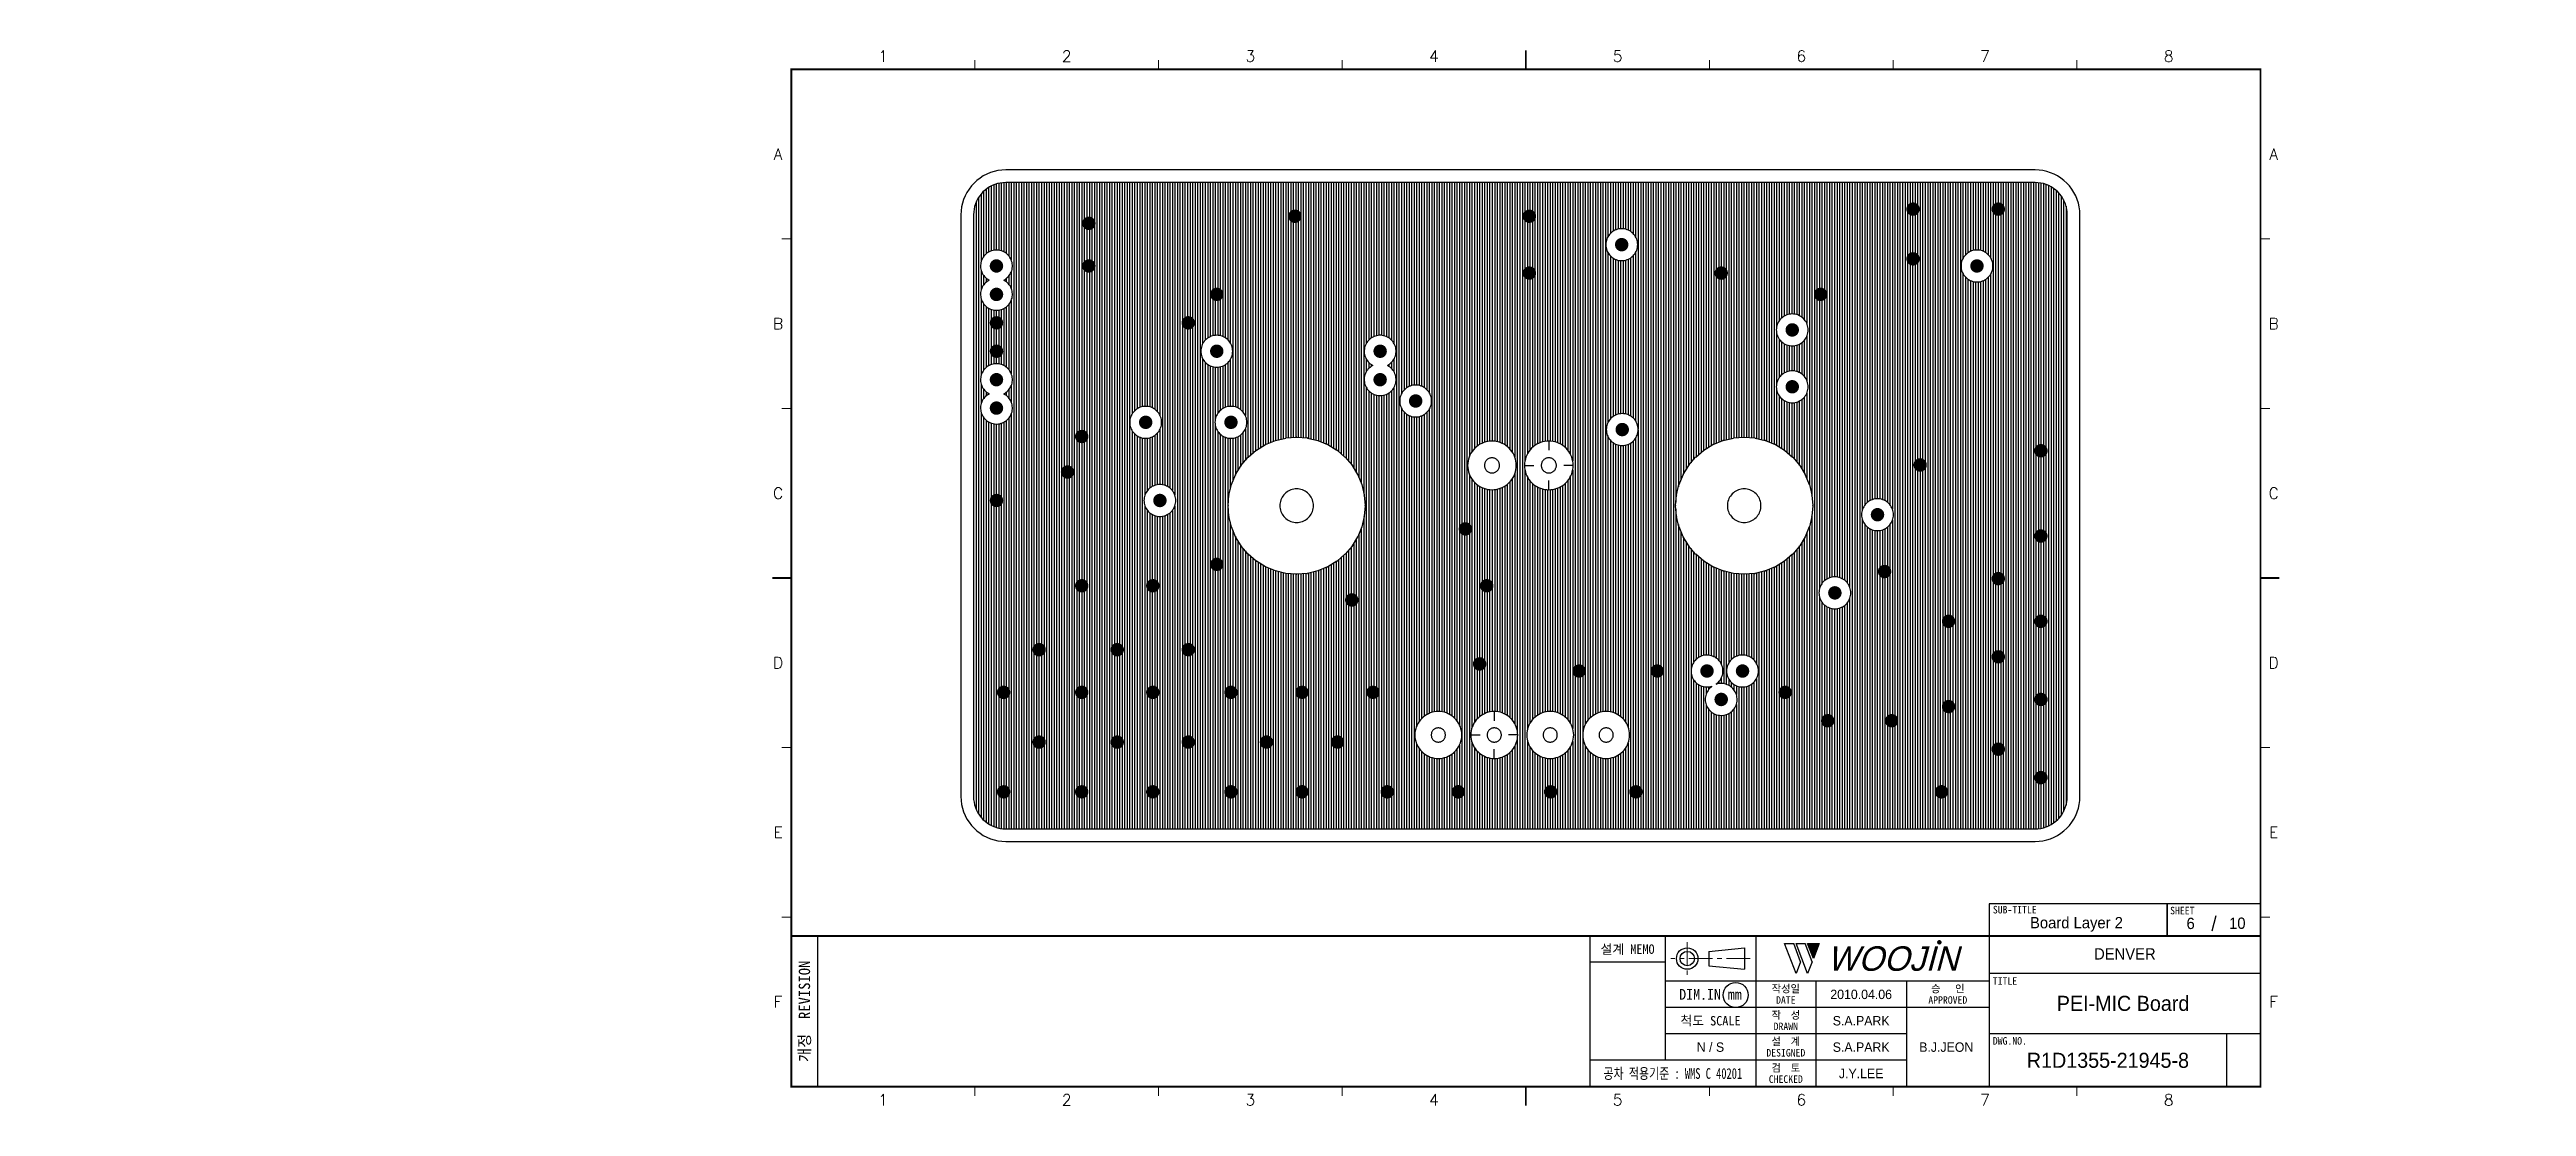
# Model space of a CAD drawing. Extents: x 295 to 953, y 10 to 290.
import ezdxf
from ezdxf.enums import TextEntityAlignment as Align

# ---------------------------------------------------------------- set-up
doc = ezdxf.new("R2010")
doc.units = 0
doc.header["$LTSCALE"] = 5
doc.header["$MEASUREMENT"] = 0
doc.linetypes.add('CENTER', pattern=[2, 1.25, -0.25, 0.25, -0.25])
doc.layers.get('0').update_dxf_attribs({"linetype": 'CONTINUOUS', "lineweight": 25})
for name, color, linetype, lineweight in [('2', 2, 'CENTER', 13), ('4', 4, 'CONTINUOUS', 18), ('6', 6, 'CONTINUOUS', 13)]:
    doc.layers.add(name, color=color, linetype=linetype, lineweight=lineweight)
for name, color, linetype in [('ART002_PHO', 1, 'CONTINUOUS'), ('SHEET', 3, 'CONTINUOUS'), ('문자', 4, 'CONTINUOUS'), ('테두리', 3, 'CONTINUOUS')]:
    doc.layers.add(name, color=color, linetype=linetype)
doc.styles.add('MARK', font='ARLRDBD.TTF')
doc.styles.get("Standard").update_dxf_attribs({"font": 'simplex.shx'})
doc.styles.add('굴림', font='')
doc.styles.add('굴림체', font='')
doc.styles.get('굴림').set_extended_font_data('Gulim')
doc.styles.get('굴림체').set_extended_font_data('GulimChe')

msp = doc.modelspace()

# ---------------------------------------------------------------- texts
at = {"color": 4, "style": '굴림'}
for s, p in [('2010.04.06', (775.98, 39.5)), ('S.A.PARK', (775.98, 32.5)), ('S.A.PARK', (775.98, 25.5)), ('B.J.JEON', (798.57, 25.5)), ('J.Y.LEE', (775.98, 18.5))]:
    msp.add_text(s, height=2.5, dxfattribs=at).set_placement(p, align=Align.MIDDLE_CENTER)
at = {"layer": '4', "style": '굴림'}
for s, p in [('Board Layer 2', (833.13, 58.53)), ('6', (863.44, 58.33)), ('10', (875.83, 58.38)), ('DENVER', (845.98, 50.24))]:
    msp.add_text(s, height=3, dxfattribs=at).set_placement(p, align=Align.MIDDLE_CENTER)
at = {"layer": '6', "char_height": 3.5278, "width": 39.2183, "attachment_point": 4}
for insert in [(295.11, 181.28), (295.11, 173.63)]:
    msp.add_mtext('{\\f굴림|b0|i0|c129;\\C7;', dxfattribs=dict(at, insert=insert))
at = {"layer": '6', "color": 4, "char_height": 3, "attachment_point": 4, "style": '굴림체'}
for insert, width in [((905.28, 137.42), 36.962), ((952.58, 106.26), 52.2944), ((952.58, 102.14), 52.2944), ((573.67, 73.54), 36.962)]:
    msp.add_mtext('{\\f굴림|b0|i0|c129;\\C7;', dxfattribs=dict(at, insert=insert, width=width))
at = {"layer": '문자', "style": '굴림'}
for s, height, p in [('PEI-MIC Board', 4, (845.5, 37.11)), ('N / S', 2.5, (735.98, 25.5)), ('R1D1355-21945-8', 4, (841.48, 22))]:
    msp.add_text(s, height=height, dxfattribs=at).set_placement(p, align=Align.MIDDLE_CENTER)

# ---------------------------------------------------------------- blocks, each defined once
blk = doc.blocks.new('B')
at = {"layer": '문자'}
blk.add_hatch(color=256, dxfattribs=at).paths.add_polyline_path([(13.79, 10), (15.31, 6), (16.84, 10)])
at = {"color": 4, "const_width": 0.6}
blk.add_lwpolyline([(48.46, 10.32, 1), (49.06, 10.32, 1)], format="xyb", close=True, dxfattribs=at)
at = {"layer": '문자'}
for p, q in [((10.73, 2), (7.68, 10)), ((7.68, 10), (10.09, 10)), ((11.94, 5.16), (10.09, 10)), ((10.73, 10), (13.15, 10)), ((13.79, 2), (10.73, 10)), ((14.99, 5.16), (13.15, 10)), ((13.79, 10), (16.84, 10)), ((15.31, 6), (13.79, 10)), ((16.84, 10), (15.31, 6)), ((11.94, 5.16), (10.73, 2)), ((14.99, 5.16), (13.79, 2))]:
    blk.add_line(p, q, dxfattribs=at)
at = {"layer": '문자', "style": 'MARK', "oblique": 15}
blk.add_text('WOOJIN', height=6.5, dxfattribs=at).set_placement((36.4, 6), align=Align.MIDDLE_CENTER)
blk = doc.blocks.new('C')
blk.add_line((15, 285), (15, 285))
at = {"layer": '2'}
for p, q in [((252.83, 53.35), (252.83, 44.65)), ((269.53, 49), (248.48, 49))]:
    blk.add_line(p, q, dxfattribs=at)
at = {"layer": 'SHEET'}
for p, q in [((393.14, 60.3), (392.07, 56.28)), ((22, 55), (22, 15)), ((227, 55), (227, 15)), ((247, 55), (247, 22)), ((271, 55), (271, 15)), ((271, 55), (271, 15)), ((333, 55), (333, 15)), ((247, 48), (227, 48)), ((333, 43), (247, 43)), ((287, 43), (287, 15)), ((311, 43), (311, 15)), ((405, 45), (333, 45)), ((333, 36), (247, 36)), ((311, 29), (247, 29)), ((405, 29), (333, 29)), ((396, 29), (396, 15)), ((311, 22), (227, 22))]:
    blk.add_line(p, q, dxfattribs=at)
at = {"layer": 'SHEET', "color": 4}
for p, q in [((258.53, 50.9), (268.03, 51.85)), ((258.53, 50.9), (258.53, 47.1)), ((258.53, 47.1), (268.03, 46.15)), ((268.03, 51.85), (268.03, 46.15))]:
    blk.add_line(p, q, dxfattribs=at)
at = {"layer": 'SHEET'}
for points in [[(333, 55), (380.19, 55), (380.19, 63.49), (333, 63.49)], [(380.19, 55), (405, 55), (405, 63.49), (380.19, 63.49)]]:
    blk.add_lwpolyline(points, close=True, dxfattribs=at)
at = {"layer": 'SHEET', "color": 4}
for radius in [2.85, 1.9]:
    blk.add_circle((252.83, 49), radius, dxfattribs=at)
at = {"layer": 'SHEET'}
blk.add_circle((265.7, 39.32), 3.32, dxfattribs=at)
at = {"layer": '테두리'}
blk.add_line((405, 285), (405, 15), dxfattribs=at)
for points, const_width in [([(210, 290), (210, 285)], 0.5), ([(15, 285), (15, 15), (405, 15), (405, 285), (15, 285)], 0.5), ([(63.75, 287.5), (63.75, 285)], 0.3), ([(112.5, 287.5), (112.5, 285)], 0.3), ([(161.25, 287.5), (161.25, 285)], 0.3), ([(258.75, 287.5), (258.75, 285)], 0.3), ([(307.5, 287.5), (307.5, 285)], 0.3), ([(356.25, 287.5), (356.25, 285)], 0.3), ([(12.5, 240), (15, 240)], 0.3), ([(407.5, 240), (405, 240)], 0.3), ([(12.5, 195), (15, 195)], 0.3), ([(407.5, 195), (405, 195)], 0.3), ([(10, 150), (15, 150)], 0.5), ([(410, 150), (405, 150)], 0.5), ([(12.5, 105), (15, 105)], 0.3), ([(407.5, 105), (405, 105)], 0.3), ([(12.5, 60), (15, 60)], 0.3), ([(407.5, 60), (405, 60)], 0.3), ([(15, 55), (405, 55)], 0.5), ([(63.75, 12.5), (63.75, 15)], 0.3), ([(112.5, 12.5), (112.5, 15)], 0.3), ([(161.25, 12.5), (161.25, 15)], 0.3), ([(210, 10), (210, 15)], 0.5), ([(258.75, 12.5), (258.75, 15)], 0.3), ([(307.5, 12.5), (307.5, 15)], 0.3), ([(356.25, 12.5), (356.25, 15)], 0.3)]:
    blk.add_lwpolyline(points, dxfattribs=dict(at, const_width=const_width))
blk.add_blockref('B', (271, 43))
at = {"layer": '문자'}
for s, p in [('1', (39.38, 288.5)), ('2', (88.12, 288.5)), ('3', (136.88, 288.5)), ('4', (185.62, 288.5)), ('5', (234.38, 288.5)), ('6', (283.12, 288.5)), ('7', (331.88, 288.5)), ('8', (380.62, 288.5)), ('A', (11.5, 262.5)), ('A', (408.5, 262.5)), ('B', (11.5, 217.5)), ('B', (408.5, 217.5)), ('C', (11.5, 172.5)), ('C', (408.5, 172.5)), ('D', (11.5, 127.5)), ('D', (408.5, 127.5)), ('E', (11.5, 82.5)), ('E', (408.5, 82.5)), ('F', (11.5, 37.5)), ('F', (408.5, 37.5)), ('1', (39.38, 11.5)), ('2', (88.12, 11.5)), ('3', (136.88, 11.5)), ('4', (185.62, 11.5)), ('5', (234.38, 11.5)), ('6', (283.12, 11.5)), ('7', (331.88, 11.5)), ('8', (380.62, 11.5))]:
    blk.add_text(s, height=3, dxfattribs=at).set_placement(p, align=Align.MIDDLE)
at = {"layer": '문자', "style": '굴림체'}
for s, height, p in [('SUB-TITLE', 2, (339.77, 61.98)), ('SHEET', 2, (384.24, 61.74)), ('설계 MEMO', 2.5, (237, 51.5)), ('DIM.IN mm', 2.85, (259, 39.5)), ('작성일', 2, (279, 41)), ('승   인', 2, (322, 41)), ('척도 SCALE', 2.5, (259, 32.5)), ('작  성', 2, (279, 34)), ('DATE', 2, (279, 38)), ('APPROVED', 2, (322, 38)), ('설  계', 2, (279, 27)), ('DRAWN', 2, (279, 31)), ('DESIGNED', 2, (279, 24)), ('검  토', 2, (279, 20)), ('CHECKED', 2, (279, 17))]:
    blk.add_text(s, height=height, dxfattribs=at).set_placement(p, align=Align.MIDDLE_CENTER)
blk.add_text('개정  REVISION', height=3, rotation=90, dxfattribs=at).set_placement((18.5, 35), align=Align.MIDDLE_CENTER)
for s, p in [('TITLE', (333.95, 42.05)), ('DWG.NO.', (333.95, 26.15))]:
    blk.add_text(s, height=2, dxfattribs=at).set_placement(p)
at = {"layer": '문자', "style": '굴림체', "width": 0.75}
blk.add_text('공차 적용기준 : WMS C 40201', height=2.85, dxfattribs=at).set_placement((249, 18.5), align=Align.MIDDLE_CENTER)

# ---------------------------------------------------------------- linework, layer by layer
msp.add_line((491.98, 15), (491.98, 15))
msp.add_line((491.98, 15), (491.98, 15))
at = {"color": 7, "const_width": 1.78}
for points in [[(570.98, 245.02, 1), (570.98, 243.23, 1)], [(625.67, 246.9, 1), (625.67, 245.12, 1)], [(687.91, 246.9, 1), (687.91, 245.12, 1)], [(789.75, 248.79, 1), (789.75, 247.01, 1)], [(812.38, 248.79, 1), (812.38, 247.01, 1)], [(712.42, 239.36, 1), (712.42, 237.58, 1)], [(546.46, 233.7, 1), (546.46, 231.92, 1)], [(570.98, 233.7, 1), (570.98, 231.92, 1)], [(687.91, 231.81, 1), (687.91, 230.03, 1)], [(738.83, 231.81, 1), (738.83, 230.03, 1)], [(789.75, 235.59, 1), (789.75, 233.8, 1)], [(806.72, 233.7, 1), (806.72, 231.92, 1)], [(546.46, 226.16, 1), (546.46, 224.37, 1)], [(604.93, 226.16, 1), (604.93, 224.37, 1)], [(765.23, 226.16, 1), (765.23, 224.37, 1)], [(546.46, 218.61, 1), (546.46, 216.83, 1)], [(597.38, 218.61, 1), (597.38, 216.83, 1)], [(757.69, 216.73, 1), (757.69, 214.94, 1)], [(546.46, 211.07, 1), (546.46, 209.29, 1)], [(604.93, 211.07, 1), (604.93, 209.29, 1)], [(648.3, 211.07, 1), (648.3, 209.29, 1)], [(546.46, 203.52, 1), (546.46, 201.74, 1)], [(648.3, 203.52, 1), (648.3, 201.74, 1)], [(657.73, 197.87, 1), (657.73, 196.08, 1)], [(757.69, 201.64, 1), (757.69, 199.86, 1)], [(546.46, 195.98, 1), (546.46, 194.2, 1)], [(586.07, 192.21, 1), (586.07, 190.43, 1)], [(608.7, 192.21, 1), (608.7, 190.43, 1)], [(712.56, 190.28, 1), (712.56, 188.5, 1)], [(569.09, 188.44, 1), (569.09, 186.66, 1)], [(823.7, 184.67, 1), (823.7, 182.88, 1)], [(565.32, 179.01, 1), (565.32, 177.23, 1)], [(791.63, 180.89, 1), (791.63, 179.11, 1)], [(546.46, 171.46, 1), (546.46, 169.68, 1)], [(589.84, 171.46, 1), (589.84, 169.68, 1)], [(670.93, 163.92, 1), (670.93, 162.14, 1)], [(780.32, 167.69, 1), (780.32, 165.91, 1)], [(823.7, 162.03, 1), (823.7, 160.25, 1)], [(604.93, 154.49, 1), (604.93, 152.71, 1)], [(782.2, 152.6, 1), (782.2, 150.82, 1)], [(812.38, 150.72, 1), (812.38, 148.94, 1)], [(569.09, 148.83, 1), (569.09, 147.05, 1)], [(587.95, 148.83, 1), (587.95, 147.05, 1)], [(640.76, 145.06, 1), (640.76, 143.28, 1)], [(676.59, 148.83, 1), (676.59, 147.05, 1)], [(769, 146.95, 1), (769, 145.16, 1)], [(799.18, 139.4, 1), (799.18, 137.62, 1)], [(823.7, 139.4, 1), (823.7, 137.62, 1)], [(557.78, 131.86, 1), (557.78, 130.08, 1)], [(578.52, 131.86, 1), (578.52, 130.08, 1)], [(597.38, 131.86, 1), (597.38, 130.08, 1)], [(674.71, 128.09, 1), (674.71, 126.3, 1)], [(701.11, 126.2, 1), (701.11, 124.42, 1)], [(721.85, 126.2, 1), (721.85, 124.42, 1)], [(735.06, 126.2, 1), (735.06, 124.42, 1)], [(744.49, 126.2, 1), (744.49, 124.42, 1)], [(812.38, 129.97, 1), (812.38, 128.19, 1)], [(548.35, 120.54, 1), (548.35, 118.76, 1)], [(569.09, 120.54, 1), (569.09, 118.76, 1)], [(587.95, 120.54, 1), (587.95, 118.76, 1)], [(608.7, 120.54, 1), (608.7, 118.76, 1)], [(627.56, 120.54, 1), (627.56, 118.76, 1)], [(646.42, 120.54, 1), (646.42, 118.76, 1)], [(738.83, 118.66, 1), (738.83, 116.87, 1)], [(755.8, 120.54, 1), (755.8, 118.76, 1)], [(823.7, 118.66, 1), (823.7, 116.87, 1)], [(767.12, 113, 1), (767.12, 111.22, 1)], [(784.09, 113, 1), (784.09, 111.22, 1)], [(799.18, 116.77, 1), (799.18, 114.99, 1)], [(557.78, 107.34, 1), (557.78, 105.56, 1)], [(578.52, 107.34, 1), (578.52, 105.56, 1)], [(597.38, 107.34, 1), (597.38, 105.56, 1)], [(618.13, 107.34, 1), (618.13, 105.56, 1)], [(636.99, 107.34, 1), (636.99, 105.56, 1)], [(812.38, 105.46, 1), (812.38, 103.67, 1)], [(823.7, 97.91, 1), (823.7, 96.13, 1)], [(548.35, 94.14, 1), (548.35, 92.36, 1)], [(569.09, 94.14, 1), (569.09, 92.36, 1)], [(587.95, 94.14, 1), (587.95, 92.36, 1)], [(608.7, 94.14, 1), (608.7, 92.36, 1)], [(627.56, 94.14, 1), (627.56, 92.36, 1)], [(650.19, 94.14, 1), (650.19, 92.36, 1)], [(669.05, 94.14, 1), (669.05, 92.36, 1)], [(693.56, 94.14, 1), (693.56, 92.36, 1)], [(716.2, 94.14, 1), (716.2, 92.36, 1)], [(797.29, 94.14, 1), (797.29, 92.36, 1)]]:
    msp.add_lwpolyline(points, format="xyb", close=True, dxfattribs=at)
at = {"layer": 'ART002_PHO', "color": 7}
for p, q in [((542.97, 256.7), (542.1, 256.14)), ((543.89, 257.18), (542.97, 256.7)), ((544.85, 257.58), (543.89, 257.18)), ((545.84, 257.89), (544.85, 257.58)), ((546.85, 258.11), (545.84, 257.89)), ((547.88, 258.25), (546.85, 258.11)), ((548.91, 258.29), (547.88, 258.25)), ((822.15, 258.29), (548.91, 258.29)), ((823.19, 258.25), (822.15, 258.29)), ((824.22, 258.11), (823.19, 258.25)), ((825.23, 257.89), (824.22, 258.11)), ((826.22, 257.57), (825.23, 257.89)), ((827.17, 257.18), (826.22, 257.57)), ((828.09, 256.7), (827.17, 257.18)), ((828.97, 256.14), (828.09, 256.7)), ((537.75, 250.48), (537.44, 249.49)), ((538.15, 251.43), (537.75, 250.48)), ((538.62, 252.35), (538.15, 251.43)), ((539.18, 253.23), (538.62, 252.35)), ((539.81, 254.05), (539.18, 253.23)), ((540.51, 254.81), (539.81, 254.05)), ((541.28, 255.51), (540.51, 254.81)), ((541.17, 250.02), (540.89, 249.33)), ((541.52, 250.68), (541.17, 250.02)), ((542.1, 256.14), (541.28, 255.51)), ((541.92, 251.31), (541.52, 250.68)), ((541.71, 251), (541.71, 87.39)), ((542.37, 251.9), (541.92, 251.31)), ((542.87, 252.45), (542.37, 251.9)), ((542.38, 251.91), (542.38, 233.91)), ((543.42, 252.95), (542.87, 252.45)), ((543.04, 252.61), (543.04, 235.31)), ((544.01, 253.41), (543.42, 252.95)), ((543.71, 253.18), (543.71, 236.03)), ((544.64, 253.81), (544.01, 253.41)), ((544.38, 253.65), (544.38, 236.49)), ((545.3, 254.15), (544.64, 253.81)), ((545.05, 254.03), (545.05, 236.8)), ((545.99, 254.44), (545.3, 254.15)), ((545.72, 254.33), (545.72, 236.98)), ((546.7, 254.66), (545.99, 254.44)), ((546.38, 254.57), (546.38, 237.04)), ((547.43, 254.82), (546.7, 254.66)), ((547.05, 254.75), (547.05, 237)), ((548.17, 254.92), (547.43, 254.82)), ((547.72, 254.87), (547.72, 236.85)), ((548.91, 254.95), (548.17, 254.92)), ((548.39, 254.93), (548.39, 236.58)), ((822.15, 254.95), (548.91, 254.95)), ((549.06, 254.95), (549.06, 236.15)), ((549.73, 254.95), (549.73, 235.5)), ((550.39, 254.95), (550.39, 234.37)), ((551.06, 254.95), (551.06, 83.43)), ((551.73, 254.95), (551.73, 83.43)), ((552.4, 254.95), (552.4, 83.43)), ((553.07, 254.95), (553.07, 83.43)), ((553.74, 254.95), (553.74, 83.43)), ((554.4, 254.95), (554.4, 83.43)), ((555.07, 254.95), (555.07, 83.43)), ((555.74, 254.95), (555.74, 83.43)), ((556.41, 254.95), (556.41, 83.43)), ((557.08, 254.95), (557.08, 83.43)), ((557.74, 254.95), (557.74, 83.43)), ((558.41, 254.95), (558.41, 83.43)), ((559.08, 254.95), (559.08, 83.43)), ((559.75, 254.95), (559.75, 83.43)), ((560.42, 254.95), (560.42, 83.43)), ((561.09, 254.95), (561.09, 83.43)), ((561.75, 254.95), (561.75, 83.43)), ((562.42, 254.95), (562.42, 83.43)), ((563.09, 254.95), (563.09, 83.43)), ((563.76, 254.95), (563.76, 83.43)), ((564.43, 254.95), (564.43, 83.43)), ((565.1, 254.95), (565.1, 83.43)), ((565.76, 254.95), (565.76, 83.43)), ((566.43, 254.95), (566.43, 83.43)), ((567.1, 254.95), (567.1, 83.43)), ((567.77, 254.95), (567.77, 83.43)), ((568.44, 254.95), (568.44, 83.43)), ((569.11, 254.95), (569.11, 83.43)), ((569.77, 254.95), (569.77, 83.43)), ((570.44, 254.95), (570.44, 83.43)), ((571.11, 254.95), (571.11, 83.43)), ((571.78, 254.95), (571.78, 83.43)), ((572.45, 254.95), (572.45, 83.43)), ((573.11, 254.95), (573.11, 83.43)), ((573.78, 254.95), (573.78, 83.43)), ((574.45, 254.95), (574.45, 83.43)), ((575.12, 254.95), (575.12, 83.43)), ((575.79, 254.95), (575.79, 83.43)), ((576.46, 254.95), (576.46, 83.43)), ((577.12, 254.95), (577.12, 83.43)), ((577.79, 254.95), (577.79, 83.43)), ((578.46, 254.95), (578.46, 83.43)), ((579.13, 254.95), (579.13, 83.43)), ((579.8, 254.95), (579.8, 83.43)), ((580.47, 254.95), (580.47, 83.43)), ((581.13, 254.95), (581.13, 83.43)), ((581.8, 254.95), (581.8, 83.43)), ((582.47, 254.95), (582.47, 193.55)), ((583.14, 254.95), (583.14, 194.37)), ((583.81, 254.95), (583.81, 194.9)), ((584.47, 254.95), (584.47, 195.24)), ((585.14, 254.95), (585.14, 195.45)), ((585.81, 254.95), (585.81, 195.54)), ((586.48, 254.95), (586.48, 195.53)), ((587.15, 254.95), (587.15, 195.41)), ((587.82, 254.95), (587.82, 195.17)), ((588.48, 254.95), (588.48, 194.79)), ((589.15, 254.95), (589.15, 194.21)), ((589.82, 254.95), (589.82, 193.27)), ((590.49, 254.95), (590.49, 174.75)), ((591.16, 254.95), (591.16, 174.59)), ((591.83, 254.95), (591.83, 174.31)), ((592.49, 254.95), (592.49, 173.87)), ((593.16, 254.95), (593.16, 173.19)), ((593.83, 254.95), (593.83, 171.98)), ((594.5, 254.95), (594.5, 83.43)), ((595.17, 254.95), (595.17, 83.43)), ((595.84, 254.95), (595.84, 83.43)), ((596.5, 254.95), (596.5, 83.43)), ((597.17, 254.95), (597.17, 83.43)), ((597.84, 254.95), (597.84, 83.43)), ((598.51, 254.95), (598.51, 83.43)), ((599.18, 254.95), (599.18, 83.43)), ((599.84, 254.95), (599.84, 83.43)), ((600.51, 254.95), (600.51, 83.43)), ((601.18, 254.95), (601.18, 212.15)), ((601.85, 254.95), (601.85, 213.08)), ((602.52, 254.95), (602.52, 213.66)), ((603.19, 254.95), (603.19, 214.04)), ((603.85, 254.95), (603.85, 214.27)), ((604.52, 254.95), (604.52, 214.39)), ((605.19, 254.95), (605.19, 214.4)), ((605.86, 254.95), (605.86, 214.31)), ((606.53, 254.95), (606.53, 214.09)), ((607.2, 254.95), (607.2, 213.75)), ((607.86, 254.95), (607.86, 213.22)), ((608.53, 254.95), (608.53, 212.39)), ((609.2, 254.95), (609.2, 195.52)), ((609.87, 254.95), (609.87, 195.38)), ((610.54, 254.95), (610.54, 195.13)), ((611.2, 254.95), (611.2, 194.73)), ((611.87, 254.95), (611.87, 194.12)), ((612.54, 254.95), (612.54, 193.09)), ((613.21, 254.95), (613.21, 181.99)), ((613.88, 254.95), (613.88, 182.58)), ((614.55, 254.95), (614.55, 183.15)), ((615.21, 254.95), (615.21, 183.72)), ((615.88, 254.95), (615.88, 184.18)), ((616.55, 254.95), (616.55, 184.59)), ((617.22, 254.95), (617.22, 185)), ((617.89, 254.95), (617.89, 185.41)), ((618.56, 254.95), (618.56, 185.68)), ((619.22, 254.95), (619.22, 185.96)), ((619.89, 254.95), (619.89, 186.24)), ((620.56, 254.95), (620.56, 186.51)), ((621.23, 254.95), (621.23, 186.67)), ((621.9, 254.95), (621.9, 186.83)), ((622.57, 254.95), (622.57, 186.99)), ((623.23, 254.95), (623.23, 187.15)), ((623.9, 254.95), (623.9, 187.21)), ((624.57, 254.95), (624.57, 187.26)), ((625.24, 254.95), (625.24, 187.31)), ((625.91, 254.95), (625.91, 187.37)), ((626.57, 254.95), (626.57, 187.35)), ((627.24, 254.95), (627.24, 187.3)), ((627.91, 254.95), (627.91, 187.24)), ((628.58, 254.95), (628.58, 187.19)), ((629.25, 254.95), (629.25, 187.09)), ((629.92, 254.95), (629.92, 186.93)), ((630.58, 254.95), (630.58, 186.77)), ((631.25, 254.95), (631.25, 186.61)), ((631.92, 254.95), (631.92, 186.42)), ((632.59, 254.95), (632.59, 186.15)), ((633.26, 254.95), (633.26, 185.87)), ((633.93, 254.95), (633.93, 185.59)), ((634.59, 254.95), (634.59, 185.28)), ((635.26, 254.95), (635.26, 184.87)), ((635.93, 254.95), (635.93, 184.46)), ((636.6, 254.95), (636.6, 184.05)), ((637.27, 254.95), (637.27, 183.53)), ((637.93, 254.95), (637.93, 182.96)), ((638.6, 254.95), (638.6, 182.39)), ((639.27, 254.95), (639.27, 181.73)), ((639.94, 254.95), (639.94, 180.95)), ((640.61, 254.95), (640.61, 180.17)), ((641.28, 254.95), (641.28, 179.19)), ((641.94, 254.95), (641.94, 178.1)), ((642.61, 254.95), (642.61, 176.79)), ((643.28, 254.95), (643.28, 175.18)), ((643.95, 254.95), (643.95, 172.66)), ((644.62, 254.95), (644.62, 212.26)), ((645.29, 254.95), (645.29, 213.15)), ((645.95, 254.95), (645.95, 213.7)), ((646.62, 254.95), (646.62, 214.06)), ((647.29, 254.95), (647.29, 214.29)), ((647.96, 254.95), (647.96, 214.4)), ((648.63, 254.95), (648.63, 214.4)), ((649.3, 254.95), (649.3, 214.29)), ((649.96, 254.95), (649.96, 214.07)), ((650.63, 254.95), (650.63, 213.71)), ((651.3, 254.95), (651.3, 213.17)), ((651.97, 254.95), (651.97, 212.29)), ((652.64, 254.95), (652.64, 83.43)), ((653.3, 254.95), (653.3, 83.43)), ((653.97, 254.95), (653.97, 198.92)), ((654.64, 254.95), (654.64, 199.87)), ((655.31, 254.95), (655.31, 200.45)), ((655.98, 254.95), (655.98, 200.83)), ((656.65, 254.95), (656.65, 201.07)), ((657.31, 254.95), (657.31, 201.19)), ((657.98, 254.95), (657.98, 201.2)), ((658.65, 254.95), (658.65, 201.11)), ((659.32, 254.95), (659.32, 200.9)), ((659.99, 254.95), (659.99, 200.56)), ((660.66, 254.95), (660.66, 200.04)), ((661.32, 254.95), (661.32, 199.21)), ((661.99, 254.95), (661.99, 114.31)), ((662.66, 254.95), (662.66, 114.46)), ((663.33, 254.95), (663.33, 114.54)), ((664, 254.95), (664, 114.55)), ((664.66, 254.95), (664.66, 114.49)), ((665.33, 254.95), (665.33, 114.35)), ((666, 254.95), (666, 114.14)), ((666.67, 254.95), (666.67, 113.83)), ((667.34, 254.95), (667.34, 113.42)), ((668.01, 254.95), (668.01, 112.87)), ((668.67, 254.95), (668.67, 112.14)), ((669.34, 254.95), (669.34, 111.06)), ((670.01, 254.95), (670.01, 83.43)), ((670.68, 254.95), (670.68, 83.43)), ((671.35, 254.95), (671.35, 83.43)), ((672.02, 254.95), (672.02, 182.35)), ((672.68, 254.95), (672.68, 183.57)), ((673.35, 254.95), (673.35, 184.38)), ((674.02, 254.95), (674.02, 184.98)), ((674.69, 254.95), (674.69, 185.44)), ((675.36, 254.95), (675.36, 185.78)), ((676.03, 254.95), (676.03, 186.04)), ((676.69, 254.95), (676.69, 186.21)), ((677.36, 254.95), (677.36, 186.31)), ((678.03, 254.95), (678.03, 186.34)), ((678.7, 254.95), (678.7, 186.3)), ((679.37, 254.95), (679.37, 186.19)), ((680.03, 254.95), (680.03, 186.01)), ((680.7, 254.95), (680.7, 185.74)), ((681.37, 254.95), (681.37, 185.39)), ((682.04, 254.95), (682.04, 184.91)), ((682.71, 254.95), (682.71, 184.29)), ((683.38, 254.95), (683.38, 183.45)), ((684.04, 254.95), (684.04, 182.13)), ((684.71, 254.95), (684.71, 109.48)), ((685.38, 254.95), (685.38, 83.43)), ((686.05, 254.95), (686.05, 83.43)), ((686.72, 254.95), (686.72, 181.03)), ((687.39, 254.95), (687.39, 182.94)), ((688.05, 254.95), (688.05, 183.95)), ((688.72, 254.95), (688.72, 184.66)), ((689.39, 254.95), (689.39, 185.19)), ((690.06, 254.95), (690.06, 185.6)), ((690.73, 254.95), (690.73, 185.9)), ((691.39, 254.95), (691.39, 186.12)), ((692.06, 254.95), (692.06, 186.26)), ((692.73, 254.95), (692.73, 186.33)), ((693.4, 254.95), (693.4, 186.34)), ((694.07, 254.95), (694.07, 186.27)), ((694.74, 254.95), (694.74, 186.13)), ((695.4, 254.95), (695.4, 185.91)), ((696.07, 254.95), (696.07, 185.61)), ((696.74, 254.95), (696.74, 185.2)), ((697.41, 254.95), (697.41, 184.67)), ((698.08, 254.95), (698.08, 183.97)), ((698.75, 254.95), (698.75, 182.98)), ((699.41, 254.95), (699.41, 181.13)), ((700.08, 254.95), (700.08, 83.43)), ((700.75, 254.95), (700.75, 83.43)), ((701.42, 254.95), (701.42, 83.43)), ((702.09, 254.95), (702.09, 108.74)), ((702.76, 254.95), (702.76, 111.17)), ((703.42, 254.95), (703.42, 112.21)), ((704.09, 254.95), (704.09, 112.92)), ((704.76, 254.95), (704.76, 113.46)), ((705.43, 254.95), (705.43, 113.86)), ((706.1, 254.95), (706.1, 114.16)), ((706.76, 254.95), (706.76, 114.37)), ((707.43, 254.95), (707.43, 114.5)), ((708.1, 254.95), (708.1, 114.56)), ((708.77, 254.95), (708.77, 240.6)), ((709.44, 254.95), (709.44, 241.47)), ((710.11, 254.95), (710.11, 242.01)), ((710.77, 254.95), (710.77, 242.36)), ((711.44, 254.95), (711.44, 242.58)), ((712.11, 254.95), (712.11, 242.69)), ((712.78, 254.95), (712.78, 242.68)), ((713.45, 254.95), (713.45, 242.57)), ((714.12, 254.95), (714.12, 242.35)), ((714.78, 254.95), (714.78, 241.98)), ((715.45, 254.95), (715.45, 241.42)), ((716.12, 254.95), (716.12, 240.53)), ((716.79, 254.95), (716.79, 189.52)), ((717.46, 254.95), (717.46, 83.43)), ((718.12, 254.95), (718.12, 83.43)), ((718.79, 254.95), (718.79, 83.43)), ((719.46, 254.95), (719.46, 83.43)), ((720.13, 254.95), (720.13, 83.43)), ((720.8, 254.95), (720.8, 83.43)), ((721.47, 254.95), (721.47, 83.43)), ((722.13, 254.95), (722.13, 83.43)), ((722.8, 254.95), (722.8, 83.43)), ((723.47, 254.95), (723.47, 83.43)), ((724.14, 254.95), (724.14, 83.43)), ((724.81, 254.95), (724.81, 83.43)), ((725.48, 254.95), (725.48, 83.43)), ((726.14, 254.95), (726.14, 83.43)), ((726.81, 254.95), (726.81, 170.12)), ((727.48, 254.95), (727.48, 174.19)), ((728.15, 254.95), (728.15, 176.07)), ((728.82, 254.95), (728.82, 177.61)), ((729.49, 254.95), (729.49, 178.7)), ((730.15, 254.95), (730.15, 179.79)), ((730.82, 254.95), (730.82, 180.6)), ((731.49, 254.95), (731.49, 181.38)), ((732.16, 254.95), (732.16, 182.13)), ((732.83, 254.95), (732.83, 182.7)), ((733.49, 254.95), (733.49, 183.27)), ((734.16, 254.95), (734.16, 183.85)), ((734.83, 254.95), (734.83, 184.27)), ((735.5, 254.95), (735.5, 184.68)), ((736.17, 254.95), (736.17, 185.09)), ((736.84, 254.95), (736.84, 185.47)), ((737.5, 254.95), (737.5, 185.75)), ((738.17, 254.95), (738.17, 186.02)), ((738.84, 254.95), (738.84, 186.3)), ((739.51, 254.95), (739.51, 186.54)), ((740.18, 254.95), (740.18, 186.7)), ((740.85, 254.95), (740.85, 186.86)), ((741.51, 254.95), (741.51, 187.02)), ((742.18, 254.95), (742.18, 187.17)), ((742.85, 254.95), (742.85, 187.22)), ((743.52, 254.95), (743.52, 187.27)), ((744.19, 254.95), (744.19, 187.33)), ((744.85, 254.95), (744.85, 187.38)), ((745.52, 254.95), (745.52, 187.34)), ((746.19, 254.95), (746.19, 187.28)), ((746.86, 254.95), (746.86, 187.23)), ((747.53, 254.95), (747.53, 187.18)), ((748.2, 254.95), (748.2, 187.06)), ((748.86, 254.95), (748.86, 186.9)), ((749.53, 254.95), (749.53, 186.74)), ((750.2, 254.95), (750.2, 186.58)), ((750.87, 254.95), (750.87, 186.36)), ((751.54, 254.95), (751.54, 186.09)), ((752.21, 254.95), (752.21, 185.81)), ((752.87, 254.95), (752.87, 185.53)), ((753.54, 254.95), (753.54, 216.69)), ((754.21, 254.95), (754.21, 218.25)), ((754.88, 254.95), (754.88, 219)), ((755.55, 254.95), (755.55, 219.49)), ((756.22, 254.95), (756.22, 219.8)), ((756.88, 254.95), (756.88, 219.99)), ((757.55, 254.95), (757.55, 220.07)), ((758.22, 254.95), (758.22, 220.03)), ((758.89, 254.95), (758.89, 219.89)), ((759.56, 254.95), (759.56, 219.63)), ((760.22, 254.95), (760.22, 219.22)), ((760.89, 254.95), (760.89, 218.6)), ((761.56, 254.95), (761.56, 217.54)), ((762.23, 254.95), (762.23, 174.82)), ((762.9, 254.95), (762.9, 172.04)), ((763.57, 254.95), (763.57, 83.43)), ((764.23, 254.95), (764.23, 83.43)), ((764.9, 254.95), (764.9, 147.1)), ((765.57, 254.95), (765.57, 148.53)), ((766.24, 254.95), (766.24, 149.26)), ((766.91, 254.95), (766.91, 149.73)), ((767.58, 254.95), (767.58, 150.04)), ((768.24, 254.95), (768.24, 150.22)), ((768.91, 254.95), (768.91, 150.29)), ((769.58, 254.95), (769.58, 150.25)), ((770.25, 254.95), (770.25, 150.1)), ((770.92, 254.95), (770.92, 149.83)), ((771.58, 254.95), (771.58, 149.41)), ((772.25, 254.95), (772.25, 148.77)), ((772.92, 254.95), (772.92, 147.65)), ((773.59, 254.95), (773.59, 83.43)), ((774.26, 254.95), (774.26, 83.43)), ((774.93, 254.95), (774.93, 83.43)), ((775.59, 254.95), (775.59, 83.43)), ((776.26, 254.95), (776.26, 168.01)), ((776.93, 254.95), (776.93, 169.34)), ((777.6, 254.95), (777.6, 170.04)), ((778.27, 254.95), (778.27, 170.5)), ((778.94, 254.95), (778.94, 170.8)), ((779.6, 254.95), (779.6, 170.97)), ((780.27, 254.95), (780.27, 171.03)), ((780.94, 254.95), (780.94, 170.99)), ((781.61, 254.95), (781.61, 170.83)), ((782.28, 254.95), (782.28, 170.55)), ((782.95, 254.95), (782.95, 170.12)), ((783.61, 254.95), (783.61, 169.46)), ((784.28, 254.95), (784.28, 168.29)), ((784.95, 254.95), (784.95, 83.43)), ((785.62, 254.95), (785.62, 83.43)), ((786.29, 254.95), (786.29, 83.43)), ((786.95, 254.95), (786.95, 83.43)), ((787.62, 254.95), (787.62, 83.43)), ((788.29, 254.95), (788.29, 83.43)), ((788.96, 254.95), (788.96, 83.43)), ((789.63, 254.95), (789.63, 83.43)), ((790.3, 254.95), (790.3, 83.43)), ((790.96, 254.95), (790.96, 83.43)), ((791.63, 254.95), (791.63, 83.43)), ((792.3, 254.95), (792.3, 83.43)), ((792.97, 254.95), (792.97, 83.43)), ((793.64, 254.95), (793.64, 83.43)), ((794.31, 254.95), (794.31, 83.43)), ((794.97, 254.95), (794.97, 83.43)), ((795.64, 254.95), (795.64, 83.43)), ((796.31, 254.95), (796.31, 83.43)), ((796.98, 254.95), (796.98, 83.43)), ((797.65, 254.95), (797.65, 83.43)), ((798.31, 254.95), (798.31, 83.43)), ((798.98, 254.95), (798.98, 83.43)), ((799.65, 254.95), (799.65, 83.43)), ((800.32, 254.95), (800.32, 83.43)), ((800.99, 254.95), (800.99, 83.43)), ((801.66, 254.95), (801.66, 83.43)), ((802.32, 254.95), (802.32, 83.43)), ((802.99, 254.95), (802.99, 234.81)), ((803.66, 254.95), (803.66, 235.73)), ((804.33, 254.95), (804.33, 236.3)), ((805, 254.95), (805, 236.67)), ((805.67, 254.95), (805.67, 236.91)), ((806.33, 254.95), (806.33, 237.02)), ((807, 254.95), (807, 237.03)), ((807.67, 254.95), (807.67, 236.93)), ((808.34, 254.95), (808.34, 236.72)), ((809.01, 254.95), (809.01, 236.37)), ((809.68, 254.95), (809.68, 235.84)), ((810.34, 254.95), (810.34, 235)), ((811.01, 254.95), (811.01, 83.43)), ((811.68, 254.95), (811.68, 83.43)), ((812.35, 254.95), (812.35, 83.43)), ((813.02, 254.95), (813.02, 83.43)), ((813.68, 254.95), (813.68, 83.43)), ((814.35, 254.95), (814.35, 83.43)), ((815.02, 254.95), (815.02, 83.43)), ((815.69, 254.95), (815.69, 83.43)), ((816.36, 254.95), (816.36, 83.43)), ((817.03, 254.95), (817.03, 83.43)), ((817.69, 254.95), (817.69, 83.43)), ((818.36, 254.95), (818.36, 83.43)), ((819.03, 254.95), (819.03, 83.43)), ((819.7, 254.95), (819.7, 83.43)), ((820.37, 254.95), (820.37, 83.43)), ((821.04, 254.95), (821.04, 83.43)), ((821.7, 254.95), (821.7, 83.43)), ((822.9, 254.92), (822.15, 254.95)), ((822.37, 254.95), (822.37, 83.44)), ((823.64, 254.82), (822.9, 254.92)), ((823.04, 254.9), (823.04, 83.48)), ((824.36, 254.66), (823.64, 254.82)), ((823.71, 254.81), (823.71, 83.58)), ((825.07, 254.43), (824.36, 254.66)), ((824.38, 254.66), (824.38, 83.73)), ((825.04, 254.44), (825.04, 83.94)), ((825.76, 254.15), (825.07, 254.43)), ((825.71, 254.17), (825.71, 84.21)), ((826.42, 253.81), (825.76, 254.15)), ((826.38, 253.83), (826.38, 84.55)), ((827.05, 253.41), (826.42, 253.81)), ((827.05, 253.41), (827.05, 84.98)), ((827.64, 252.95), (827.05, 253.41)), ((828.19, 252.45), (827.64, 252.95)), ((827.72, 252.89), (827.72, 85.5)), ((828.69, 251.9), (828.19, 252.45)), ((828.39, 252.25), (828.39, 86.14)), ((829.15, 251.31), (828.69, 251.9)), ((829.79, 255.51), (828.97, 256.14)), ((829.05, 251.44), (829.05, 86.95)), ((829.55, 250.68), (829.15, 251.31)), ((829.89, 250.02), (829.55, 250.68)), ((829.72, 250.36), (829.72, 88.02)), ((830.55, 254.81), (829.79, 255.51)), ((830.18, 249.33), (829.89, 250.02)), ((831.25, 254.05), (830.55, 254.81)), ((831.88, 253.22), (831.25, 254.05)), ((832.44, 252.35), (831.88, 253.22)), ((832.92, 251.43), (832.44, 252.35)), ((833.32, 250.47), (832.92, 251.43)), ((833.63, 249.48), (833.32, 250.47)), ((537.08, 247.45), (537.03, 246.41)), ((537.03, 246.41), (537.03, 91.97)), ((537.21, 248.48), (537.08, 247.45)), ((537.44, 249.49), (537.21, 248.48)), ((540.41, 247.16), (540.37, 246.41)), ((540.37, 246.41), (540.37, 91.97)), ((540.5, 247.9), (540.41, 247.16)), ((540.66, 248.62), (540.5, 247.9)), ((540.89, 249.33), (540.66, 248.62)), ((541.04, 249.72), (541.04, 88.66)), ((830.4, 248.62), (830.18, 249.33)), ((830.39, 248.65), (830.39, 89.73)), ((830.56, 247.89), (830.4, 248.62)), ((830.66, 247.15), (830.56, 247.89)), ((830.69, 246.41), (830.66, 247.15)), ((830.69, 91.97), (830.69, 246.41)), ((833.85, 248.47), (833.63, 249.48)), ((833.99, 247.44), (833.85, 248.47)), ((834.03, 246.41), (833.99, 247.44)), ((834.03, 91.97), (834.03, 246.41)), ((544.86, 236.73), (544.53, 236.57)), ((545.21, 236.85), (544.86, 236.73)), ((545.56, 236.94), (545.21, 236.85)), ((545.92, 237.01), (545.56, 236.94)), ((546.29, 237.04), (545.92, 237.01)), ((546.66, 237.04), (546.29, 237.04)), ((547.02, 237), (546.66, 237.04)), ((547.39, 236.94), (547.02, 237)), ((547.74, 236.84), (547.39, 236.94)), ((548.09, 236.72), (547.74, 236.84)), ((548.42, 236.56), (548.09, 236.72)), ((708.21, 238.84), (708.19, 238.47)), ((708.21, 238.84), (708.19, 238.47)), ((708.19, 238.47), (708.21, 238.1)), ((708.19, 238.47), (708.21, 238.1)), ((708.26, 239.2), (708.21, 238.84)), ((708.26, 239.2), (708.21, 238.84)), ((708.21, 238.1), (708.26, 237.73)), ((708.21, 238.1), (708.26, 237.73)), ((708.34, 239.56), (708.26, 239.2)), ((708.34, 239.56), (708.26, 239.2)), ((708.26, 237.73), (708.34, 237.37)), ((708.26, 237.73), (708.34, 237.37)), ((708.45, 239.91), (708.34, 239.56)), ((708.45, 239.91), (708.34, 239.56)), ((708.34, 237.37), (708.45, 237.02)), ((708.34, 237.37), (708.45, 237.02)), ((708.59, 240.26), (708.45, 239.91)), ((708.59, 240.26), (708.45, 239.91)), ((708.45, 237.02), (708.59, 236.68)), ((708.45, 237.02), (708.59, 236.68)), ((708.76, 240.58), (708.59, 240.26)), ((708.76, 240.58), (708.59, 240.26)), ((708.96, 240.89), (708.76, 240.58)), ((708.96, 240.89), (708.76, 240.58)), ((709.18, 241.19), (708.96, 240.89)), ((709.18, 241.19), (708.96, 240.89)), ((709.43, 241.46), (709.18, 241.19)), ((709.43, 241.46), (709.18, 241.19)), ((709.7, 241.71), (709.43, 241.46)), ((709.7, 241.71), (709.43, 241.46)), ((710, 241.93), (709.7, 241.71)), ((710, 241.93), (709.7, 241.71)), ((710.31, 242.13), (710, 241.93)), ((710.31, 242.13), (710, 241.93)), ((710.64, 242.3), (710.31, 242.13)), ((710.64, 242.3), (710.31, 242.13)), ((710.98, 242.44), (710.64, 242.3)), ((710.98, 242.44), (710.64, 242.3)), ((711.33, 242.55), (710.98, 242.44)), ((711.33, 242.55), (710.98, 242.44)), ((711.69, 242.63), (711.33, 242.55)), ((711.69, 242.63), (711.33, 242.55)), ((712.06, 242.68), (711.69, 242.63)), ((712.06, 242.68), (711.69, 242.63)), ((712.42, 242.7), (712.06, 242.68)), ((712.42, 242.7), (712.06, 242.68)), ((712.79, 242.68), (712.42, 242.7)), ((712.79, 242.68), (712.42, 242.7)), ((713.16, 242.63), (712.79, 242.68)), ((713.16, 242.63), (712.79, 242.68)), ((713.52, 242.55), (713.16, 242.63)), ((713.52, 242.55), (713.16, 242.63)), ((713.87, 242.44), (713.52, 242.55)), ((713.87, 242.44), (713.52, 242.55)), ((714.21, 242.3), (713.87, 242.44)), ((714.21, 242.3), (713.87, 242.44)), ((714.54, 242.13), (714.21, 242.3)), ((714.54, 242.13), (714.21, 242.3)), ((714.85, 241.93), (714.54, 242.13)), ((714.85, 241.93), (714.54, 242.13)), ((715.14, 241.71), (714.85, 241.93)), ((715.14, 241.71), (714.85, 241.93)), ((715.42, 241.46), (715.14, 241.71)), ((715.42, 241.46), (715.14, 241.71)), ((715.67, 241.19), (715.42, 241.46)), ((715.67, 241.19), (715.42, 241.46)), ((715.89, 240.89), (715.67, 241.19)), ((715.89, 240.89), (715.67, 241.19)), ((716.09, 240.58), (715.89, 240.89)), ((716.09, 240.58), (715.89, 240.89)), ((716.26, 240.26), (716.09, 240.58)), ((716.26, 240.26), (716.09, 240.58)), ((716.4, 239.91), (716.26, 240.26)), ((716.4, 239.91), (716.26, 240.26)), ((716.26, 236.68), (716.4, 237.02)), ((716.26, 236.68), (716.4, 237.02)), ((716.51, 239.56), (716.4, 239.91)), ((716.51, 239.56), (716.4, 239.91)), ((716.4, 237.02), (716.51, 237.37)), ((716.4, 237.02), (716.51, 237.37)), ((716.59, 239.2), (716.51, 239.56)), ((716.59, 239.2), (716.51, 239.56)), ((716.51, 237.37), (716.59, 237.73)), ((716.51, 237.37), (716.59, 237.73)), ((716.64, 238.84), (716.59, 239.2)), ((716.64, 238.84), (716.59, 239.2)), ((716.59, 237.73), (716.64, 238.1)), ((716.59, 237.73), (716.64, 238.1)), ((716.66, 238.47), (716.64, 238.84)), ((716.66, 238.47), (716.64, 238.84)), ((716.64, 238.1), (716.66, 238.47)), ((716.64, 238.1), (716.66, 238.47)), ((805.27, 236.79), (804.93, 236.64)), ((805.27, 236.79), (804.93, 236.64)), ((805.63, 236.9), (805.27, 236.79)), ((805.63, 236.9), (805.27, 236.79)), ((805.99, 236.98), (805.63, 236.9)), ((805.99, 236.98), (805.63, 236.9)), ((806.35, 237.03), (805.99, 236.98)), ((806.35, 237.03), (805.99, 236.98)), ((806.72, 237.04), (806.35, 237.03)), ((806.72, 237.04), (806.35, 237.03)), ((807.09, 237.03), (806.72, 237.04)), ((807.09, 237.03), (806.72, 237.04)), ((807.46, 236.98), (807.09, 237.03)), ((807.46, 236.98), (807.09, 237.03)), ((807.82, 236.9), (807.46, 236.98)), ((807.82, 236.9), (807.46, 236.98)), ((808.17, 236.79), (807.82, 236.9)), ((808.17, 236.79), (807.82, 236.9)), ((808.51, 236.64), (808.17, 236.79)), ((808.51, 236.64), (808.17, 236.79)), ((542.27, 233.4), (542.23, 233.03)), ((542.23, 233.03), (542.23, 232.66)), ((542.23, 232.66), (542.26, 232.3)), ((542.26, 232.3), (542.32, 231.94)), ((542.34, 233.76), (542.27, 233.4)), ((542.32, 231.94), (542.41, 231.58)), ((542.44, 234.11), (542.34, 233.76)), ((542.38, 231.7), (542.38, 226.37)), ((542.41, 231.58), (542.53, 231.23)), ((542.56, 234.46), (542.44, 234.11)), ((542.53, 231.23), (542.68, 230.9)), ((542.72, 234.79), (542.56, 234.46)), ((542.68, 230.9), (542.87, 230.58)), ((542.91, 235.11), (542.72, 234.79)), ((542.87, 230.58), (543.07, 230.27)), ((543.12, 235.41), (542.91, 235.11)), ((543.04, 230.31), (543.04, 227.76)), ((543.07, 230.27), (543.31, 229.99)), ((543.36, 235.69), (543.12, 235.41)), ((543.62, 235.95), (543.36, 235.69)), ((543.9, 236.18), (543.62, 235.95)), ((544.21, 236.39), (543.9, 236.18)), ((544.53, 236.57), (544.21, 236.39)), ((548.74, 236.38), (548.42, 236.56)), ((549.04, 236.17), (548.74, 236.38)), ((549.32, 235.93), (549.04, 236.17)), ((549.58, 235.67), (549.32, 235.93)), ((549.82, 235.39), (549.58, 235.67)), ((549.6, 229.97), (549.83, 230.25)), ((549.73, 230.12), (549.73, 227.96)), ((550.03, 235.09), (549.82, 235.39)), ((549.83, 230.25), (550.04, 230.55)), ((550.21, 234.77), (550.03, 235.09)), ((550.04, 230.55), (550.22, 230.87)), ((550.37, 234.43), (550.21, 234.77)), ((550.22, 230.87), (550.38, 231.21)), ((550.49, 234.09), (550.37, 234.43)), ((550.38, 231.21), (550.5, 231.55)), ((550.39, 231.25), (550.39, 226.83)), ((550.59, 233.73), (550.49, 234.09)), ((550.5, 231.55), (550.6, 231.91)), ((550.66, 233.37), (550.59, 233.73)), ((550.6, 231.91), (550.66, 232.27)), ((550.69, 233.01), (550.66, 233.37)), ((550.66, 232.27), (550.69, 232.64)), ((550.69, 232.64), (550.69, 233.01)), ((708.59, 236.68), (708.76, 236.35)), ((708.59, 236.68), (708.76, 236.35)), ((708.76, 236.35), (708.96, 236.04)), ((708.76, 236.35), (708.96, 236.04)), ((708.77, 236.33), (708.77, 191.27)), ((708.96, 236.04), (709.18, 235.75)), ((708.96, 236.04), (709.18, 235.75)), ((709.18, 235.75), (709.43, 235.47)), ((709.18, 235.75), (709.43, 235.47)), ((709.43, 235.47), (709.7, 235.22)), ((709.43, 235.47), (709.7, 235.22)), ((709.44, 235.47), (709.44, 192.25)), ((709.7, 235.22), (710, 235)), ((709.7, 235.22), (710, 235)), ((710, 235), (710.31, 234.8)), ((710, 235), (710.31, 234.8)), ((710.11, 234.93), (710.11, 192.84)), ((710.31, 234.8), (710.64, 234.63)), ((710.31, 234.8), (710.64, 234.63)), ((710.64, 234.63), (710.98, 234.49)), ((710.64, 234.63), (710.98, 234.49)), ((710.77, 234.57), (710.77, 193.23)), ((710.98, 234.49), (711.33, 234.38)), ((710.98, 234.49), (711.33, 234.38)), ((711.33, 234.38), (711.69, 234.3)), ((711.33, 234.38), (711.69, 234.3)), ((711.44, 234.35), (711.44, 193.47)), ((711.69, 234.3), (712.06, 234.25)), ((711.69, 234.3), (712.06, 234.25)), ((712.06, 234.25), (712.42, 234.23)), ((712.06, 234.25), (712.42, 234.23)), ((712.11, 234.25), (712.11, 193.6)), ((712.42, 234.23), (712.79, 234.25)), ((712.42, 234.23), (712.79, 234.25)), ((712.78, 234.25), (712.78, 193.61)), ((712.79, 234.25), (713.16, 234.3)), ((712.79, 234.25), (713.16, 234.3)), ((713.16, 234.3), (713.52, 234.38)), ((713.16, 234.3), (713.52, 234.38)), ((713.45, 234.36), (713.45, 193.53)), ((713.52, 234.38), (713.87, 234.49)), ((713.52, 234.38), (713.87, 234.49)), ((713.87, 234.49), (714.21, 234.63)), ((713.87, 234.49), (714.21, 234.63)), ((714.12, 234.59), (714.12, 193.32)), ((714.21, 234.63), (714.54, 234.8)), ((714.21, 234.63), (714.54, 234.8)), ((714.54, 234.8), (714.85, 235)), ((714.54, 234.8), (714.85, 235)), ((714.78, 234.95), (714.78, 192.99)), ((714.85, 235), (715.14, 235.22)), ((714.85, 235), (715.14, 235.22)), ((715.14, 235.22), (715.42, 235.47)), ((715.14, 235.22), (715.42, 235.47)), ((715.42, 235.47), (715.67, 235.75)), ((715.42, 235.47), (715.67, 235.75)), ((715.45, 235.51), (715.45, 192.48)), ((715.67, 235.75), (715.89, 236.04)), ((715.67, 235.75), (715.89, 236.04)), ((715.89, 236.04), (716.09, 236.35)), ((715.89, 236.04), (716.09, 236.35)), ((716.09, 236.35), (716.26, 236.68)), ((716.09, 236.35), (716.26, 236.68)), ((716.12, 236.4), (716.12, 191.67)), ((802.51, 233.18), (802.49, 232.81)), ((802.51, 233.18), (802.49, 232.81)), ((802.49, 232.81), (802.51, 232.44)), ((802.49, 232.81), (802.51, 232.44)), ((802.55, 233.54), (802.51, 233.18)), ((802.55, 233.54), (802.51, 233.18)), ((802.51, 232.44), (802.55, 232.07)), ((802.51, 232.44), (802.55, 232.07)), ((802.63, 233.9), (802.55, 233.54)), ((802.63, 233.9), (802.55, 233.54)), ((802.55, 232.07), (802.63, 231.71)), ((802.55, 232.07), (802.63, 231.71)), ((802.74, 234.26), (802.63, 233.9)), ((802.74, 234.26), (802.63, 233.9)), ((802.63, 231.71), (802.74, 231.36)), ((802.63, 231.71), (802.74, 231.36)), ((802.89, 234.6), (802.74, 234.26)), ((802.89, 234.6), (802.74, 234.26)), ((802.74, 231.36), (802.89, 231.02)), ((802.74, 231.36), (802.89, 231.02)), ((803.06, 234.92), (802.89, 234.6)), ((803.06, 234.92), (802.89, 234.6)), ((802.89, 231.02), (803.06, 230.69)), ((802.89, 231.02), (803.06, 230.69)), ((802.99, 230.81), (802.99, 83.43)), ((803.26, 235.24), (803.06, 234.92)), ((803.26, 235.24), (803.06, 234.92)), ((803.06, 230.69), (803.26, 230.38)), ((803.06, 230.69), (803.26, 230.38)), ((803.48, 235.53), (803.26, 235.24)), ((803.48, 235.53), (803.26, 235.24)), ((803.26, 230.38), (803.48, 230.09)), ((803.26, 230.38), (803.48, 230.09)), ((803.73, 235.8), (803.48, 235.53)), ((803.73, 235.8), (803.48, 235.53)), ((804, 236.05), (803.73, 235.8)), ((804, 236.05), (803.73, 235.8)), ((804.29, 236.28), (804, 236.05)), ((804.29, 236.28), (804, 236.05)), ((804.61, 236.47), (804.29, 236.28)), ((804.61, 236.47), (804.29, 236.28)), ((804.93, 236.64), (804.61, 236.47)), ((804.93, 236.64), (804.61, 236.47)), ((808.84, 236.47), (808.51, 236.64)), ((808.84, 236.47), (808.51, 236.64)), ((809.15, 236.28), (808.84, 236.47)), ((809.15, 236.28), (808.84, 236.47)), ((809.44, 236.05), (809.15, 236.28)), ((809.44, 236.05), (809.15, 236.28)), ((809.71, 235.8), (809.44, 236.05)), ((809.71, 235.8), (809.44, 236.05)), ((809.96, 235.53), (809.71, 235.8)), ((809.96, 235.53), (809.71, 235.8)), ((810.19, 235.24), (809.96, 235.53)), ((810.19, 235.24), (809.96, 235.53)), ((809.96, 230.09), (810.19, 230.38)), ((809.96, 230.09), (810.19, 230.38)), ((810.39, 234.92), (810.19, 235.24)), ((810.39, 234.92), (810.19, 235.24)), ((810.19, 230.38), (810.39, 230.69)), ((810.19, 230.38), (810.39, 230.69)), ((810.34, 230.62), (810.34, 83.43)), ((810.56, 234.6), (810.39, 234.92)), ((810.56, 234.6), (810.39, 234.92)), ((810.39, 230.69), (810.56, 231.02)), ((810.39, 230.69), (810.56, 231.02)), ((810.7, 234.26), (810.56, 234.6)), ((810.7, 234.26), (810.56, 234.6)), ((810.56, 231.02), (810.7, 231.36)), ((810.56, 231.02), (810.7, 231.36)), ((810.81, 233.9), (810.7, 234.26)), ((810.81, 233.9), (810.7, 234.26)), ((810.7, 231.36), (810.81, 231.71)), ((810.7, 231.36), (810.81, 231.71)), ((810.89, 233.54), (810.81, 233.9)), ((810.89, 233.54), (810.81, 233.9)), ((810.81, 231.71), (810.89, 232.07)), ((810.81, 231.71), (810.89, 232.07)), ((810.94, 233.18), (810.89, 233.54)), ((810.94, 233.18), (810.89, 233.54)), ((810.89, 232.07), (810.94, 232.44)), ((810.89, 232.07), (810.94, 232.44)), ((810.95, 232.81), (810.94, 233.18)), ((810.95, 232.81), (810.94, 233.18)), ((810.94, 232.44), (810.95, 232.81)), ((810.94, 232.44), (810.95, 232.81)), ((542.26, 225.8), (542.23, 225.43)), ((542.23, 225.43), (542.23, 225.07)), ((542.23, 225.07), (542.27, 224.7)), ((542.33, 226.16), (542.26, 225.8)), ((542.27, 224.7), (542.33, 224.34)), ((542.42, 226.52), (542.33, 226.16)), ((542.33, 224.34), (542.43, 223.98)), ((542.38, 224.16), (542.38, 203.74)), ((542.54, 226.87), (542.42, 226.52)), ((542.43, 223.98), (542.55, 223.64)), ((542.7, 227.2), (542.54, 226.87)), ((542.55, 223.64), (542.71, 223.31)), ((542.88, 227.52), (542.7, 227.2)), ((543.09, 227.82), (542.88, 227.52)), ((543.32, 228.1), (543.09, 227.82)), ((543.31, 229.99), (543.56, 229.73)), ((543.58, 228.37), (543.32, 228.1)), ((543.56, 229.73), (543.84, 229.49)), ((543.86, 228.6), (543.58, 228.37)), ((543.71, 229.59), (543.71, 228.48)), ((543.84, 229.49), (544.14, 229.27)), ((544.16, 228.82), (543.86, 228.6)), ((544.14, 229.27), (544.48, 229.07)), ((544.48, 229), (544.16, 228.82)), ((544.38, 229.12), (544.38, 228.95)), ((544.49, 229.06), (544.48, 229.07)), ((544.48, 229.07), (544.48, 229.07)), ((544.48, 229.07), (544.48, 229.07)), ((544.48, 229), (544.48, 229.01)), ((544.48, 229.01), (544.48, 229.01)), ((544.48, 229.01), (544.49, 229.01)), ((544.49, 229.05), (544.49, 229.06)), ((544.49, 229.06), (544.49, 229.06)), ((544.49, 229.06), (544.49, 229.06)), ((544.49, 229.06), (544.49, 229.06)), ((544.5, 229.05), (544.49, 229.05)), ((544.49, 229.01), (544.49, 229.02)), ((544.49, 229.02), (544.49, 229.02)), ((544.49, 229.02), (544.5, 229.02)), ((544.49, 229.01), (544.49, 229.01)), ((544.49, 229.01), (544.49, 229.01)), ((544.5, 229.04), (544.5, 229.05)), ((544.5, 229.05), (544.5, 229.05)), ((544.5, 229.03), (544.5, 229.04)), ((544.5, 229.04), (544.5, 229.04)), ((544.5, 229.04), (544.5, 229.04)), ((544.5, 229.04), (544.5, 229.04)), ((544.5, 229.02), (544.5, 229.03)), ((544.5, 229.03), (544.5, 229.03)), ((544.5, 229.03), (544.5, 229.03)), ((548.43, 229.05), (548.42, 229.04)), ((548.42, 229.04), (548.42, 229.04)), ((548.42, 229.04), (548.42, 229.04)), ((548.42, 229.04), (548.42, 229.04)), ((548.42, 229.04), (548.42, 229.03)), ((548.42, 229.03), (548.42, 229.03)), ((548.42, 229.03), (548.43, 229.03)), ((548.44, 229.06), (548.43, 229.06)), ((548.43, 229.06), (548.43, 229.06)), ((548.43, 229.06), (548.43, 229.06)), ((548.43, 229.06), (548.43, 229.05)), ((548.43, 229.05), (548.43, 229.05)), ((548.43, 229.05), (548.43, 229.05)), ((548.43, 229.03), (548.43, 229.02)), ((548.43, 229.02), (548.43, 229.02)), ((548.43, 229.02), (548.43, 229.02)), ((548.43, 229.02), (548.43, 229.01)), ((548.43, 229.01), (548.43, 229.01)), ((548.43, 229.01), (548.44, 229.01)), ((548.44, 229.07), (548.76, 229.26)), ((548.44, 229.07), (548.44, 229.07)), ((548.44, 229.07), (548.44, 229.07)), ((548.44, 229.07), (548.44, 229.06)), ((548.44, 229.01), (548.44, 229.01)), ((548.44, 229.01), (548.44, 229.01)), ((548.44, 229.01), (548.44, 229)), ((548.78, 228.8), (548.44, 229)), ((548.76, 229.26), (549.06, 229.47)), ((549.08, 228.59), (548.78, 228.8)), ((549.06, 229.47), (549.34, 229.71)), ((549.06, 229.47), (549.06, 228.61)), ((549.36, 228.35), (549.08, 228.59)), ((549.34, 229.71), (549.6, 229.97)), ((549.62, 228.09), (549.36, 228.35)), ((549.85, 227.8), (549.62, 228.09)), ((550.06, 227.5), (549.85, 227.8)), ((550.24, 227.18), (550.06, 227.5)), ((550.2, 223.28), (550.36, 223.62)), ((550.39, 226.84), (550.24, 227.18)), ((550.36, 223.62), (550.49, 223.96)), ((550.51, 226.5), (550.39, 226.84)), ((550.39, 223.7), (550.39, 204.2)), ((550.49, 223.96), (550.59, 224.31)), ((550.6, 226.14), (550.51, 226.5)), ((550.59, 224.31), (550.65, 224.68)), ((550.66, 225.78), (550.6, 226.14)), ((550.65, 224.68), (550.69, 225.04)), ((550.69, 225.41), (550.66, 225.78)), ((550.69, 225.04), (550.69, 225.41)), ((803.48, 230.09), (803.73, 229.82)), ((803.48, 230.09), (803.73, 229.82)), ((803.66, 229.89), (803.66, 83.43)), ((803.73, 229.82), (804, 229.57)), ((803.73, 229.82), (804, 229.57)), ((804, 229.57), (804.29, 229.34)), ((804, 229.57), (804.29, 229.34)), ((804.29, 229.34), (804.61, 229.14)), ((804.29, 229.34), (804.61, 229.14)), ((804.33, 229.32), (804.33, 83.43)), ((804.61, 229.14), (804.93, 228.97)), ((804.61, 229.14), (804.93, 228.97)), ((804.93, 228.97), (805.27, 228.83)), ((804.93, 228.97), (805.27, 228.83)), ((805, 228.94), (805, 83.43)), ((805.27, 228.83), (805.63, 228.72)), ((805.27, 228.83), (805.63, 228.72)), ((805.63, 228.72), (805.99, 228.64)), ((805.63, 228.72), (805.99, 228.64)), ((805.67, 228.71), (805.67, 83.43)), ((805.99, 228.64), (806.35, 228.59)), ((805.99, 228.64), (806.35, 228.59)), ((806.33, 228.59), (806.33, 83.43)), ((806.35, 228.59), (806.72, 228.58)), ((806.35, 228.59), (806.72, 228.58)), ((806.72, 228.58), (807.09, 228.59)), ((806.72, 228.58), (807.09, 228.59)), ((807, 228.59), (807, 83.43)), ((807.09, 228.59), (807.46, 228.64)), ((807.09, 228.59), (807.46, 228.64)), ((807.46, 228.64), (807.82, 228.72)), ((807.46, 228.64), (807.82, 228.72)), ((807.67, 228.68), (807.67, 83.43)), ((807.82, 228.72), (808.17, 228.83)), ((807.82, 228.72), (808.17, 228.83)), ((808.17, 228.83), (808.51, 228.97)), ((808.17, 228.83), (808.51, 228.97)), ((808.34, 228.9), (808.34, 83.43)), ((808.51, 228.97), (808.84, 229.14)), ((808.51, 228.97), (808.84, 229.14)), ((808.84, 229.14), (809.15, 229.34)), ((808.84, 229.14), (809.15, 229.34)), ((809.01, 229.25), (809.01, 83.43)), ((809.15, 229.34), (809.44, 229.57)), ((809.15, 229.34), (809.44, 229.57)), ((809.44, 229.57), (809.71, 229.82)), ((809.44, 229.57), (809.71, 229.82)), ((809.68, 229.78), (809.68, 83.43)), ((809.71, 229.82), (809.96, 230.09)), ((809.71, 229.82), (809.96, 230.09)), ((542.71, 223.31), (542.89, 222.99)), ((542.89, 222.99), (543.1, 222.69)), ((543.04, 222.77), (543.04, 205.13)), ((543.1, 222.69), (543.34, 222.4)), ((543.34, 222.4), (543.6, 222.14)), ((543.6, 222.14), (543.88, 221.91)), ((543.71, 222.05), (543.71, 205.85)), ((543.88, 221.91), (544.18, 221.7)), ((544.18, 221.7), (544.5, 221.51)), ((544.38, 221.58), (544.38, 206.32)), ((544.5, 221.51), (544.84, 221.36)), ((544.84, 221.36), (545.18, 221.23)), ((545.05, 221.28), (545.05, 206.62)), ((545.18, 221.23), (545.54, 221.13)), ((545.54, 221.13), (545.9, 221.07)), ((545.72, 221.1), (545.72, 206.8)), ((545.9, 221.07), (546.26, 221.04)), ((546.26, 221.04), (546.63, 221.04)), ((546.38, 221.03), (546.38, 206.87)), ((546.63, 221.04), (547, 221.07)), ((547, 221.07), (547.36, 221.13)), ((547.05, 221.07), (547.05, 206.82)), ((547.36, 221.13), (547.72, 221.22)), ((547.72, 221.22), (548.06, 221.35)), ((547.72, 221.22), (547.72, 206.67)), ((548.06, 221.35), (548.4, 221.5)), ((548.39, 221.5), (548.39, 206.4)), ((548.4, 221.5), (548.72, 221.68)), ((548.72, 221.68), (549.02, 221.89)), ((549.02, 221.89), (549.3, 222.13)), ((549.06, 221.92), (549.06, 205.98)), ((549.3, 222.13), (549.56, 222.39)), ((549.56, 222.39), (549.8, 222.67)), ((549.73, 222.57), (549.73, 205.33)), ((549.8, 222.67), (550.01, 222.97)), ((550.01, 222.97), (550.2, 223.28)), ((753.71, 217.28), (753.6, 216.93)), ((753.71, 217.28), (753.6, 216.93)), ((753.85, 217.62), (753.71, 217.28)), ((753.85, 217.62), (753.71, 217.28)), ((754.02, 217.95), (753.85, 217.62)), ((754.02, 217.95), (753.85, 217.62)), ((754.22, 218.26), (754.02, 217.95)), ((754.22, 218.26), (754.02, 217.95)), ((754.45, 218.56), (754.22, 218.26)), ((754.45, 218.56), (754.22, 218.26)), ((754.69, 218.83), (754.45, 218.56)), ((754.69, 218.83), (754.45, 218.56)), ((754.97, 219.08), (754.69, 218.83)), ((754.97, 219.08), (754.69, 218.83)), ((755.26, 219.3), (754.97, 219.08)), ((755.26, 219.3), (754.97, 219.08)), ((755.57, 219.5), (755.26, 219.3)), ((755.57, 219.5), (755.26, 219.3)), ((755.9, 219.67), (755.57, 219.5)), ((755.9, 219.67), (755.57, 219.5)), ((756.24, 219.81), (755.9, 219.67)), ((756.24, 219.81), (755.9, 219.67)), ((756.59, 219.92), (756.24, 219.81)), ((756.59, 219.92), (756.24, 219.81)), ((756.95, 220), (756.59, 219.92)), ((756.95, 220), (756.59, 219.92)), ((757.32, 220.05), (756.95, 220)), ((757.32, 220.05), (756.95, 220)), ((757.69, 220.07), (757.32, 220.05)), ((757.69, 220.07), (757.32, 220.05)), ((758.06, 220.05), (757.69, 220.07)), ((758.06, 220.05), (757.69, 220.07)), ((758.42, 220), (758.06, 220.05)), ((758.42, 220), (758.06, 220.05)), ((758.78, 219.92), (758.42, 220)), ((758.78, 219.92), (758.42, 220)), ((759.13, 219.81), (758.78, 219.92)), ((759.13, 219.81), (758.78, 219.92)), ((759.48, 219.67), (759.13, 219.81)), ((759.48, 219.67), (759.13, 219.81)), ((759.8, 219.5), (759.48, 219.67)), ((759.8, 219.5), (759.48, 219.67)), ((760.11, 219.3), (759.8, 219.5)), ((760.11, 219.3), (759.8, 219.5)), ((760.41, 219.08), (760.11, 219.3)), ((760.41, 219.08), (760.11, 219.3)), ((760.68, 218.83), (760.41, 219.08)), ((760.68, 218.83), (760.41, 219.08)), ((760.93, 218.56), (760.68, 218.83)), ((760.93, 218.56), (760.68, 218.83)), ((761.15, 218.26), (760.93, 218.56)), ((761.15, 218.26), (760.93, 218.56)), ((761.35, 217.95), (761.15, 218.26)), ((761.35, 217.95), (761.15, 218.26)), ((761.52, 217.62), (761.35, 217.95)), ((761.52, 217.62), (761.35, 217.95)), ((761.66, 217.28), (761.52, 217.62)), ((761.66, 217.28), (761.52, 217.62)), ((761.78, 216.93), (761.66, 217.28)), ((761.78, 216.93), (761.66, 217.28)), ((600.71, 210.55), (600.69, 210.18)), ((600.71, 210.55), (600.69, 210.18)), ((600.76, 210.91), (600.71, 210.55)), ((600.76, 210.91), (600.71, 210.55)), ((600.84, 211.27), (600.76, 210.91)), ((600.84, 211.27), (600.76, 210.91)), ((600.95, 211.62), (600.84, 211.27)), ((600.95, 211.62), (600.84, 211.27)), ((601.09, 211.97), (600.95, 211.62)), ((601.09, 211.97), (600.95, 211.62)), ((601.26, 212.29), (601.09, 211.97)), ((601.26, 212.29), (601.09, 211.97)), ((601.46, 212.6), (601.26, 212.29)), ((601.46, 212.6), (601.26, 212.29)), ((601.68, 212.9), (601.46, 212.6)), ((601.68, 212.9), (601.46, 212.6)), ((601.93, 213.17), (601.68, 212.9)), ((601.93, 213.17), (601.68, 212.9)), ((602.2, 213.42), (601.93, 213.17)), ((602.2, 213.42), (601.93, 213.17)), ((602.5, 213.64), (602.2, 213.42)), ((602.5, 213.64), (602.2, 213.42)), ((602.81, 213.84), (602.5, 213.64)), ((602.81, 213.84), (602.5, 213.64)), ((603.14, 214.01), (602.81, 213.84)), ((603.14, 214.01), (602.81, 213.84)), ((603.48, 214.15), (603.14, 214.01)), ((603.48, 214.15), (603.14, 214.01)), ((603.83, 214.27), (603.48, 214.15)), ((603.83, 214.27), (603.48, 214.15)), ((604.19, 214.35), (603.83, 214.27)), ((604.19, 214.35), (603.83, 214.27)), ((604.56, 214.39), (604.19, 214.35)), ((604.56, 214.39), (604.19, 214.35)), ((604.93, 214.41), (604.56, 214.39)), ((604.93, 214.41), (604.56, 214.39)), ((605.29, 214.39), (604.93, 214.41)), ((605.29, 214.39), (604.93, 214.41)), ((605.66, 214.35), (605.29, 214.39)), ((605.66, 214.35), (605.29, 214.39)), ((606.02, 214.27), (605.66, 214.35)), ((606.02, 214.27), (605.66, 214.35)), ((606.37, 214.15), (606.02, 214.27)), ((606.37, 214.15), (606.02, 214.27)), ((606.71, 214.01), (606.37, 214.15)), ((606.71, 214.01), (606.37, 214.15)), ((607.04, 213.84), (606.71, 214.01)), ((607.04, 213.84), (606.71, 214.01)), ((607.35, 213.64), (607.04, 213.84)), ((607.35, 213.64), (607.04, 213.84)), ((607.65, 213.42), (607.35, 213.64)), ((607.65, 213.42), (607.35, 213.64)), ((607.92, 213.17), (607.65, 213.42)), ((607.92, 213.17), (607.65, 213.42)), ((608.17, 212.9), (607.92, 213.17)), ((608.17, 212.9), (607.92, 213.17)), ((608.39, 212.6), (608.17, 212.9)), ((608.39, 212.6), (608.17, 212.9)), ((608.59, 212.29), (608.39, 212.6)), ((608.59, 212.29), (608.39, 212.6)), ((608.76, 211.97), (608.59, 212.29)), ((608.76, 211.97), (608.59, 212.29)), ((608.9, 211.62), (608.76, 211.97)), ((608.9, 211.62), (608.76, 211.97)), ((609.01, 211.27), (608.9, 211.62)), ((609.01, 211.27), (608.9, 211.62)), ((609.09, 210.91), (609.01, 211.27)), ((609.09, 210.91), (609.01, 211.27)), ((609.14, 210.55), (609.09, 210.91)), ((609.14, 210.55), (609.09, 210.91)), ((609.16, 210.18), (609.14, 210.55)), ((609.16, 210.18), (609.14, 210.55)), ((644.08, 210.4), (644.07, 210.03)), ((644.11, 210.77), (644.08, 210.4)), ((644.18, 211.13), (644.11, 210.77)), ((644.28, 211.48), (644.18, 211.13)), ((644.4, 211.83), (644.28, 211.48)), ((644.56, 212.16), (644.4, 211.83)), ((644.75, 212.48), (644.56, 212.16)), ((644.96, 212.78), (644.75, 212.48)), ((645.2, 213.06), (644.96, 212.78)), ((645.46, 213.32), (645.2, 213.06)), ((645.75, 213.55), (645.46, 213.32)), ((646.05, 213.76), (645.75, 213.55)), ((646.37, 213.94), (646.05, 213.76)), ((646.7, 214.1), (646.37, 213.94)), ((647.05, 214.22), (646.7, 214.1)), ((647.4, 214.31), (647.05, 214.22)), ((647.77, 214.38), (647.4, 214.31)), ((648.13, 214.41), (647.77, 214.38)), ((648.5, 214.41), (648.13, 214.41)), ((648.87, 214.37), (648.5, 214.41)), ((649.23, 214.31), (648.87, 214.37)), ((649.58, 214.21), (649.23, 214.31)), ((649.93, 214.09), (649.58, 214.21)), ((650.26, 213.93), (649.93, 214.09)), ((650.58, 213.74), (650.26, 213.93)), ((650.88, 213.53), (650.58, 213.74)), ((651.16, 213.3), (650.88, 213.53)), ((651.42, 213.04), (651.16, 213.3)), ((651.66, 212.76), (651.42, 213.04)), ((651.87, 212.45), (651.66, 212.76)), ((652.05, 212.14), (651.87, 212.45)), ((652.21, 211.8), (652.05, 212.14)), ((652.34, 211.46), (652.21, 211.8)), ((652.43, 211.1), (652.34, 211.46)), ((652.5, 210.74), (652.43, 211.1)), ((652.53, 210.37), (652.5, 210.74)), ((753.47, 216.2), (753.45, 215.84)), ((753.47, 216.2), (753.45, 215.84)), ((753.45, 215.84), (753.47, 215.47)), ((753.45, 215.84), (753.47, 215.47)), ((753.52, 216.57), (753.47, 216.2)), ((753.52, 216.57), (753.47, 216.2)), ((753.47, 215.47), (753.52, 215.1)), ((753.47, 215.47), (753.52, 215.1)), ((753.6, 216.93), (753.52, 216.57)), ((753.6, 216.93), (753.52, 216.57)), ((753.52, 215.1), (753.6, 214.74)), ((753.52, 215.1), (753.6, 214.74)), ((753.54, 214.98), (753.54, 201.6)), ((753.6, 214.74), (753.71, 214.39)), ((753.6, 214.74), (753.71, 214.39)), ((753.71, 214.39), (753.85, 214.05)), ((753.71, 214.39), (753.85, 214.05)), ((753.85, 214.05), (754.02, 213.72)), ((753.85, 214.05), (754.02, 213.72)), ((754.02, 213.72), (754.22, 213.41)), ((754.02, 213.72), (754.22, 213.41)), ((754.21, 213.42), (754.21, 203.16)), ((754.22, 213.41), (754.45, 213.11)), ((754.22, 213.41), (754.45, 213.11)), ((754.45, 213.11), (754.69, 212.84)), ((754.45, 213.11), (754.69, 212.84)), ((754.69, 212.84), (754.97, 212.59)), ((754.69, 212.84), (754.97, 212.59)), ((754.88, 212.67), (754.88, 203.91)), ((754.97, 212.59), (755.26, 212.37)), ((754.97, 212.59), (755.26, 212.37)), ((755.26, 212.37), (755.57, 212.17)), ((755.26, 212.37), (755.57, 212.17)), ((755.55, 212.18), (755.55, 204.4)), ((755.57, 212.17), (755.9, 212)), ((755.57, 212.17), (755.9, 212)), ((755.9, 212), (756.24, 211.86)), ((755.9, 212), (756.24, 211.86)), ((756.22, 211.87), (756.22, 204.72)), ((756.24, 211.86), (756.59, 211.75)), ((756.24, 211.86), (756.59, 211.75)), ((756.59, 211.75), (756.95, 211.67)), ((756.59, 211.75), (756.95, 211.67)), ((756.88, 211.68), (756.88, 204.9)), ((756.95, 211.67), (757.32, 211.62)), ((756.95, 211.67), (757.32, 211.62)), ((757.32, 211.62), (757.69, 211.6)), ((757.32, 211.62), (757.69, 211.6)), ((757.55, 211.61), (757.55, 204.98)), ((757.69, 211.6), (758.06, 211.62)), ((757.69, 211.6), (758.06, 211.62)), ((758.06, 211.62), (758.42, 211.67)), ((758.06, 211.62), (758.42, 211.67)), ((758.22, 211.64), (758.22, 204.95)), ((758.42, 211.67), (758.78, 211.75)), ((758.42, 211.67), (758.78, 211.75)), ((758.78, 211.75), (759.13, 211.86)), ((758.78, 211.75), (759.13, 211.86)), ((758.89, 211.78), (758.89, 204.81)), ((759.13, 211.86), (759.48, 212)), ((759.13, 211.86), (759.48, 212)), ((759.48, 212), (759.8, 212.17)), ((759.48, 212), (759.8, 212.17)), ((759.56, 212.04), (759.56, 204.54)), ((759.8, 212.17), (760.11, 212.37)), ((759.8, 212.17), (760.11, 212.37)), ((760.11, 212.37), (760.41, 212.59)), ((760.11, 212.37), (760.41, 212.59)), ((760.22, 212.45), (760.22, 204.14)), ((760.41, 212.59), (760.68, 212.84)), ((760.41, 212.59), (760.68, 212.84)), ((760.68, 212.84), (760.93, 213.11)), ((760.68, 212.84), (760.93, 213.11)), ((760.89, 213.07), (760.89, 203.51)), ((760.93, 213.11), (761.15, 213.41)), ((760.93, 213.11), (761.15, 213.41)), ((761.15, 213.41), (761.35, 213.72)), ((761.15, 213.41), (761.35, 213.72)), ((761.35, 213.72), (761.52, 214.05)), ((761.35, 213.72), (761.52, 214.05)), ((761.52, 214.05), (761.66, 214.39)), ((761.52, 214.05), (761.66, 214.39)), ((761.56, 214.13), (761.56, 202.45)), ((761.66, 214.39), (761.78, 214.74)), ((761.66, 214.39), (761.78, 214.74)), ((761.86, 216.57), (761.78, 216.93)), ((761.86, 216.57), (761.78, 216.93)), ((761.78, 214.74), (761.86, 215.1)), ((761.78, 214.74), (761.86, 215.1)), ((761.9, 216.2), (761.86, 216.57)), ((761.9, 216.2), (761.86, 216.57)), ((761.86, 215.1), (761.9, 215.47)), ((761.86, 215.1), (761.9, 215.47)), ((761.92, 215.84), (761.9, 216.2)), ((761.92, 215.84), (761.9, 216.2)), ((761.9, 215.47), (761.92, 215.84)), ((761.9, 215.47), (761.92, 215.84)), ((542.44, 203.94), (542.34, 203.58)), ((542.56, 204.28), (542.44, 203.94)), ((542.72, 204.62), (542.56, 204.28)), ((542.91, 204.93), (542.72, 204.62)), ((543.12, 205.23), (542.91, 204.93)), ((543.36, 205.51), (543.12, 205.23)), ((543.62, 205.77), (543.36, 205.51)), ((543.9, 206.01), (543.62, 205.77)), ((544.21, 206.22), (543.9, 206.01)), ((544.53, 206.4), (544.21, 206.22)), ((544.86, 206.55), (544.53, 206.4)), ((545.21, 206.68), (544.86, 206.55)), ((545.56, 206.77), (545.21, 206.68)), ((545.92, 206.83), (545.56, 206.77)), ((546.29, 206.86), (545.92, 206.83)), ((546.66, 206.86), (546.29, 206.86)), ((547.02, 206.83), (546.66, 206.86)), ((547.39, 206.76), (547.02, 206.83)), ((547.74, 206.67), (547.39, 206.76)), ((548.09, 206.54), (547.74, 206.67)), ((548.42, 206.39), (548.09, 206.54)), ((548.74, 206.2), (548.42, 206.39)), ((549.04, 205.99), (548.74, 206.2)), ((549.32, 205.75), (549.04, 205.99)), ((549.58, 205.49), (549.32, 205.75)), ((549.82, 205.21), (549.58, 205.49)), ((550.03, 204.91), (549.82, 205.21)), ((550.21, 204.59), (550.03, 204.91)), ((550.37, 204.26), (550.21, 204.59)), ((550.49, 203.91), (550.37, 204.26)), ((550.59, 203.56), (550.49, 203.91)), ((600.69, 210.18), (600.71, 209.81)), ((600.69, 210.18), (600.71, 209.81)), ((600.71, 209.81), (600.76, 209.44)), ((600.71, 209.81), (600.76, 209.44)), ((600.76, 209.44), (600.84, 209.08)), ((600.76, 209.44), (600.84, 209.08)), ((600.84, 209.08), (600.95, 208.73)), ((600.84, 209.08), (600.95, 208.73)), ((600.95, 208.73), (601.09, 208.39)), ((600.95, 208.73), (601.09, 208.39)), ((601.09, 208.39), (601.26, 208.06)), ((601.09, 208.39), (601.26, 208.06)), ((601.18, 208.2), (601.18, 83.43)), ((601.26, 208.06), (601.46, 207.75)), ((601.26, 208.06), (601.46, 207.75)), ((601.46, 207.75), (601.68, 207.46)), ((601.46, 207.75), (601.68, 207.46)), ((601.68, 207.46), (601.93, 207.18)), ((601.68, 207.46), (601.93, 207.18)), ((601.85, 207.27), (601.85, 83.43)), ((601.93, 207.18), (602.2, 206.94)), ((601.93, 207.18), (602.2, 206.94)), ((602.2, 206.94), (602.5, 206.71)), ((602.2, 206.94), (602.5, 206.71)), ((602.5, 206.71), (602.81, 206.51)), ((602.5, 206.71), (602.81, 206.51)), ((602.52, 206.7), (602.52, 83.43)), ((602.81, 206.51), (603.14, 206.34)), ((602.81, 206.51), (603.14, 206.34)), ((603.14, 206.34), (603.48, 206.2)), ((603.14, 206.34), (603.48, 206.2)), ((603.19, 206.32), (603.19, 83.43)), ((603.48, 206.2), (603.83, 206.09)), ((603.48, 206.2), (603.83, 206.09)), ((603.83, 206.09), (604.19, 206.01)), ((603.83, 206.09), (604.19, 206.01)), ((603.85, 206.08), (603.85, 83.43)), ((604.19, 206.01), (604.56, 205.96)), ((604.19, 206.01), (604.56, 205.96)), ((604.52, 205.96), (604.52, 192.01)), ((604.56, 205.96), (604.93, 205.95)), ((604.56, 205.96), (604.93, 205.95)), ((604.93, 205.95), (605.29, 205.96)), ((604.93, 205.95), (605.29, 205.96)), ((605.19, 205.95), (605.19, 193.69)), ((605.29, 205.96), (605.66, 206.01)), ((605.29, 205.96), (605.66, 206.01)), ((605.66, 206.01), (606.02, 206.09)), ((605.66, 206.01), (606.02, 206.09)), ((605.86, 206.05), (605.86, 194.46)), ((606.02, 206.09), (606.37, 206.2)), ((606.02, 206.09), (606.37, 206.2)), ((606.37, 206.2), (606.71, 206.34)), ((606.37, 206.2), (606.71, 206.34)), ((606.53, 206.26), (606.53, 194.95)), ((606.71, 206.34), (607.04, 206.51)), ((606.71, 206.34), (607.04, 206.51)), ((607.04, 206.51), (607.35, 206.71)), ((607.04, 206.51), (607.35, 206.71)), ((607.2, 206.61), (607.2, 195.27)), ((607.35, 206.71), (607.65, 206.94)), ((607.35, 206.71), (607.65, 206.94)), ((607.65, 206.94), (607.92, 207.18)), ((607.65, 206.94), (607.92, 207.18)), ((607.86, 207.13), (607.86, 195.47)), ((607.92, 207.18), (608.17, 207.46)), ((607.92, 207.18), (608.17, 207.46)), ((608.17, 207.46), (608.39, 207.75)), ((608.17, 207.46), (608.39, 207.75)), ((608.39, 207.75), (608.59, 208.06)), ((608.39, 207.75), (608.59, 208.06)), ((608.53, 207.96), (608.53, 195.55)), ((608.59, 208.06), (608.76, 208.39)), ((608.59, 208.06), (608.76, 208.39)), ((608.76, 208.39), (608.9, 208.73)), ((608.76, 208.39), (608.9, 208.73)), ((608.9, 208.73), (609.01, 209.08)), ((608.9, 208.73), (609.01, 209.08)), ((609.01, 209.08), (609.09, 209.44)), ((609.01, 209.08), (609.09, 209.44)), ((609.09, 209.44), (609.14, 209.81)), ((609.09, 209.44), (609.14, 209.81)), ((609.14, 209.81), (609.16, 210.18)), ((609.14, 209.81), (609.16, 210.18)), ((644.07, 210.03), (644.1, 209.67)), ((644.1, 209.67), (644.16, 209.3)), ((644.16, 209.3), (644.25, 208.95)), ((644.26, 203.89), (644.17, 203.53)), ((644.25, 208.95), (644.37, 208.6)), ((644.38, 204.23), (644.26, 203.89)), ((644.37, 208.6), (644.53, 208.27)), ((644.54, 204.57), (644.38, 204.23)), ((644.53, 208.27), (644.71, 207.95)), ((644.72, 204.89), (644.54, 204.57)), ((644.62, 208.1), (644.62, 204.72)), ((644.71, 207.95), (644.91, 207.64)), ((644.93, 205.19), (644.72, 204.89)), ((644.91, 207.64), (645.15, 207.36)), ((645.16, 205.47), (644.93, 205.19)), ((645.15, 207.36), (645.4, 207.09)), ((645.42, 205.73), (645.16, 205.47)), ((645.29, 207.21), (645.29, 205.6)), ((645.4, 207.09), (645.68, 206.85)), ((645.7, 205.97), (645.42, 205.73)), ((645.68, 206.85), (645.98, 206.64)), ((646, 206.19), (645.7, 205.97)), ((645.95, 206.66), (645.95, 206.15)), ((645.98, 206.64), (646.32, 206.44)), ((646.32, 206.37), (646, 206.19)), ((646.32, 206.43), (646.32, 206.44)), ((646.32, 206.44), (646.32, 206.44)), ((646.33, 206.43), (646.32, 206.43)), ((646.32, 206.37), (646.32, 206.38)), ((646.32, 206.38), (646.33, 206.38)), ((646.32, 206.37), (646.32, 206.37)), ((646.33, 206.42), (646.33, 206.43)), ((646.33, 206.43), (646.33, 206.43)), ((646.33, 206.43), (646.33, 206.43)), ((646.33, 206.43), (646.33, 206.43)), ((646.33, 206.38), (646.33, 206.39)), ((646.33, 206.39), (646.33, 206.39)), ((646.33, 206.39), (646.34, 206.39)), ((646.33, 206.38), (646.33, 206.38)), ((646.33, 206.38), (646.33, 206.38)), ((646.34, 206.41), (646.34, 206.42)), ((646.34, 206.42), (646.34, 206.42)), ((646.34, 206.42), (646.33, 206.42)), ((646.34, 206.4), (646.34, 206.41)), ((646.34, 206.41), (646.34, 206.41)), ((646.34, 206.41), (646.34, 206.41)), ((646.34, 206.39), (646.34, 206.4)), ((646.34, 206.4), (646.34, 206.4)), ((646.34, 206.4), (646.34, 206.4)), ((646.34, 206.39), (646.34, 206.39)), ((650.28, 206.43), (650.27, 206.43)), ((650.27, 206.43), (650.27, 206.43)), ((650.27, 206.43), (650.27, 206.43)), ((650.27, 206.43), (650.27, 206.42)), ((650.27, 206.42), (650.27, 206.42)), ((650.27, 206.42), (650.27, 206.42)), ((650.27, 206.42), (650.27, 206.41)), ((650.27, 206.41), (650.27, 206.41)), ((650.27, 206.41), (650.27, 206.41)), ((650.27, 206.41), (650.27, 206.4)), ((650.27, 206.4), (650.27, 206.4)), ((650.27, 206.4), (650.27, 206.4)), ((650.27, 206.4), (650.27, 206.39)), ((650.27, 206.39), (650.27, 206.39)), ((650.27, 206.39), (650.27, 206.39)), ((650.27, 206.39), (650.27, 206.39)), ((650.27, 206.39), (650.27, 206.38)), ((650.27, 206.38), (650.27, 206.38)), ((650.27, 206.38), (650.28, 206.38)), ((650.28, 206.44), (650.6, 206.62)), ((650.28, 206.44), (650.28, 206.44)), ((650.28, 206.44), (650.28, 206.43)), ((650.28, 206.43), (650.28, 206.43)), ((650.28, 206.38), (650.28, 206.38)), ((650.28, 206.38), (650.28, 206.37)), ((650.28, 206.37), (650.28, 206.37)), ((650.62, 206.17), (650.29, 206.37)), ((650.6, 206.62), (650.9, 206.84)), ((650.92, 205.96), (650.62, 206.17)), ((650.63, 206.64), (650.63, 206.17)), ((650.9, 206.84), (651.18, 207.08)), ((651.2, 205.72), (650.92, 205.96)), ((651.18, 207.08), (651.44, 207.34)), ((651.46, 205.45), (651.2, 205.72)), ((651.3, 207.19), (651.3, 205.62)), ((651.44, 207.34), (651.67, 207.62)), ((651.69, 205.17), (651.46, 205.45)), ((651.67, 207.62), (651.88, 207.92)), ((651.9, 204.87), (651.69, 205.17)), ((651.88, 207.92), (652.07, 208.24)), ((652.08, 204.55), (651.9, 204.87)), ((651.97, 208.06), (651.97, 204.75)), ((652.07, 208.24), (652.22, 208.58)), ((652.23, 204.21), (652.08, 204.55)), ((652.22, 208.58), (652.34, 208.92)), ((652.35, 203.86), (652.23, 204.21)), ((652.34, 208.92), (652.44, 209.28)), ((652.44, 203.51), (652.35, 203.86)), ((652.44, 209.28), (652.5, 209.64)), ((652.5, 209.64), (652.53, 210.01)), ((652.53, 210.01), (652.53, 210.37)), ((754.97, 203.99), (754.69, 203.74)), ((754.97, 203.99), (754.69, 203.74)), ((755.26, 204.21), (754.97, 203.99)), ((755.26, 204.21), (754.97, 203.99)), ((755.57, 204.41), (755.26, 204.21)), ((755.57, 204.41), (755.26, 204.21)), ((755.9, 204.58), (755.57, 204.41)), ((755.9, 204.58), (755.57, 204.41)), ((756.24, 204.72), (755.9, 204.58)), ((756.24, 204.72), (755.9, 204.58)), ((756.59, 204.84), (756.24, 204.72)), ((756.59, 204.84), (756.24, 204.72)), ((756.95, 204.92), (756.59, 204.84)), ((756.95, 204.92), (756.59, 204.84)), ((757.32, 204.96), (756.95, 204.92)), ((757.32, 204.96), (756.95, 204.92)), ((757.69, 204.98), (757.32, 204.96)), ((757.69, 204.98), (757.32, 204.96)), ((758.06, 204.96), (757.69, 204.98)), ((758.06, 204.96), (757.69, 204.98)), ((758.42, 204.92), (758.06, 204.96)), ((758.42, 204.92), (758.06, 204.96)), ((758.78, 204.84), (758.42, 204.92)), ((758.78, 204.84), (758.42, 204.92)), ((759.13, 204.72), (758.78, 204.84)), ((759.13, 204.72), (758.78, 204.84)), ((759.48, 204.58), (759.13, 204.72)), ((759.48, 204.58), (759.13, 204.72)), ((759.8, 204.41), (759.48, 204.58)), ((759.8, 204.41), (759.48, 204.58)), ((760.11, 204.21), (759.8, 204.41)), ((760.11, 204.21), (759.8, 204.41)), ((760.41, 203.99), (760.11, 204.21)), ((760.41, 203.99), (760.11, 204.21)), ((760.68, 203.74), (760.41, 203.99)), ((760.68, 203.74), (760.41, 203.99)), ((542.27, 203.22), (542.23, 202.86)), ((542.23, 202.86), (542.23, 202.49)), ((542.23, 202.49), (542.26, 202.12)), ((542.26, 202.12), (542.32, 201.76)), ((542.34, 203.58), (542.27, 203.22)), ((542.32, 201.76), (542.41, 201.4)), ((542.38, 201.53), (542.38, 196.19)), ((542.41, 201.4), (542.53, 201.06)), ((542.53, 201.06), (542.68, 200.72)), ((542.68, 200.72), (542.87, 200.4)), ((542.88, 197.34), (542.7, 197.02)), ((542.87, 200.4), (543.07, 200.1)), ((543.09, 197.65), (542.88, 197.34)), ((543.04, 200.14), (543.04, 197.59)), ((543.07, 200.1), (543.31, 199.81)), ((543.32, 197.93), (543.09, 197.65)), ((543.31, 199.81), (543.56, 199.55)), ((543.58, 198.19), (543.32, 197.93)), ((543.56, 199.55), (543.84, 199.31)), ((543.86, 198.43), (543.58, 198.19)), ((543.71, 199.42), (543.71, 198.31)), ((543.84, 199.31), (544.14, 199.1)), ((544.16, 198.64), (543.86, 198.43)), ((544.14, 199.1), (544.48, 198.9)), ((544.48, 198.83), (544.16, 198.64)), ((544.38, 198.95), (544.38, 198.78)), ((544.49, 198.89), (544.48, 198.89)), ((544.48, 198.89), (544.48, 198.89)), ((544.48, 198.89), (544.48, 198.89)), ((544.48, 198.83), (544.48, 198.83)), ((544.48, 198.83), (544.48, 198.83)), ((544.48, 198.83), (544.49, 198.83)), ((544.49, 198.88), (544.49, 198.89)), ((544.49, 198.89), (544.49, 198.89)), ((544.5, 198.88), (544.49, 198.88)), ((544.49, 198.88), (544.49, 198.88)), ((544.49, 198.88), (544.49, 198.88)), ((544.49, 198.84), (544.5, 198.85)), ((544.49, 198.83), (544.49, 198.84)), ((544.49, 198.84), (544.49, 198.84)), ((544.49, 198.84), (544.49, 198.84)), ((544.49, 198.84), (544.49, 198.84)), ((544.5, 198.87), (544.5, 198.88)), ((544.5, 198.86), (544.5, 198.87)), ((544.5, 198.87), (544.5, 198.87)), ((544.5, 198.87), (544.5, 198.87)), ((544.5, 198.85), (544.5, 198.86)), ((544.5, 198.86), (544.5, 198.86)), ((544.5, 198.86), (544.5, 198.86)), ((544.5, 198.85), (544.5, 198.85)), ((544.5, 198.85), (544.5, 198.85)), ((548.43, 198.87), (548.42, 198.87)), ((548.42, 198.87), (548.42, 198.87)), ((548.42, 198.87), (548.42, 198.86)), ((548.42, 198.86), (548.42, 198.86)), ((548.42, 198.86), (548.42, 198.86)), ((548.42, 198.86), (548.42, 198.85)), ((548.42, 198.85), (548.43, 198.85)), ((548.44, 198.89), (548.43, 198.89)), ((548.43, 198.89), (548.43, 198.88)), ((548.43, 198.88), (548.43, 198.88)), ((548.43, 198.88), (548.43, 198.88)), ((548.43, 198.88), (548.43, 198.88)), ((548.43, 198.88), (548.43, 198.87)), ((548.43, 198.85), (548.43, 198.85)), ((548.43, 198.85), (548.43, 198.84)), ((548.43, 198.84), (548.43, 198.84)), ((548.43, 198.84), (548.43, 198.84)), ((548.43, 198.84), (548.43, 198.84)), ((548.43, 198.84), (548.44, 198.83)), ((548.44, 198.89), (548.76, 199.08)), ((548.44, 198.89), (548.44, 198.89)), ((548.44, 198.89), (548.44, 198.89)), ((548.44, 198.89), (548.44, 198.89)), ((548.44, 198.83), (548.44, 198.83)), ((548.44, 198.83), (548.44, 198.83)), ((548.44, 198.83), (548.44, 198.83)), ((548.78, 198.63), (548.44, 198.83)), ((548.76, 199.08), (549.06, 199.29)), ((549.08, 198.41), (548.78, 198.63)), ((549.06, 199.29), (549.34, 199.53)), ((549.06, 199.29), (549.06, 198.43)), ((549.36, 198.17), (549.08, 198.41)), ((549.34, 199.53), (549.6, 199.79)), ((549.62, 197.91), (549.36, 198.17)), ((549.6, 199.79), (549.83, 200.08)), ((549.85, 197.63), (549.62, 197.91)), ((549.73, 199.94), (549.73, 197.78)), ((549.83, 200.08), (550.04, 200.38)), ((550.06, 197.32), (549.85, 197.63)), ((550.04, 200.38), (550.22, 200.7)), ((550.24, 197), (550.06, 197.32)), ((550.22, 200.7), (550.38, 201.03)), ((550.38, 201.03), (550.5, 201.38)), ((550.39, 201.07), (550.39, 196.65)), ((550.5, 201.38), (550.6, 201.73)), ((550.66, 203.2), (550.59, 203.56)), ((550.6, 201.73), (550.66, 202.1)), ((550.69, 202.83), (550.66, 203.2)), ((550.66, 202.1), (550.69, 202.46)), ((550.69, 202.46), (550.69, 202.83)), ((644.1, 203.17), (644.07, 202.8)), ((644.07, 202.8), (644.07, 202.44)), ((644.07, 202.44), (644.11, 202.07)), ((644.17, 203.53), (644.1, 203.17)), ((644.11, 202.07), (644.17, 201.71)), ((644.17, 201.71), (644.27, 201.35)), ((644.27, 201.35), (644.39, 201.01)), ((644.39, 201.01), (644.55, 200.67)), ((644.55, 200.67), (644.74, 200.36)), ((644.62, 200.55), (644.62, 83.43)), ((644.74, 200.36), (644.95, 200.05)), ((644.95, 200.05), (645.18, 199.77)), ((645.18, 199.77), (645.44, 199.51)), ((645.29, 199.67), (645.29, 83.43)), ((645.44, 199.51), (645.72, 199.28)), ((645.72, 199.28), (646.03, 199.07)), ((645.95, 199.11), (645.95, 83.43)), ((646.03, 199.07), (646.34, 198.88)), ((646.34, 198.88), (646.68, 198.73)), ((646.62, 198.75), (646.62, 83.43)), ((646.68, 198.73), (647.02, 198.6)), ((647.02, 198.6), (647.38, 198.5)), ((647.29, 198.52), (647.29, 83.43)), ((647.38, 198.5), (647.74, 198.44)), ((647.74, 198.44), (648.11, 198.41)), ((647.96, 198.42), (647.96, 83.43)), ((648.11, 198.41), (648.47, 198.4)), ((648.47, 198.4), (648.84, 198.44)), ((648.63, 198.41), (648.63, 83.43)), ((648.84, 198.44), (649.2, 198.5)), ((649.2, 198.5), (649.56, 198.59)), ((649.3, 198.52), (649.3, 83.43)), ((649.56, 198.59), (649.9, 198.72)), ((649.9, 198.72), (650.24, 198.87)), ((649.96, 198.74), (649.96, 83.43)), ((650.24, 198.87), (650.56, 199.05)), ((650.56, 199.05), (650.86, 199.26)), ((650.63, 199.1), (650.63, 83.43)), ((650.86, 199.26), (651.14, 199.5)), ((651.14, 199.5), (651.4, 199.75)), ((651.3, 199.65), (651.3, 83.43)), ((651.4, 199.75), (651.64, 200.03)), ((651.64, 200.03), (651.86, 200.33)), ((651.86, 200.33), (652.04, 200.65)), ((651.97, 200.52), (651.97, 83.43)), ((652.04, 200.65), (652.2, 200.98)), ((652.2, 200.98), (652.33, 201.33)), ((652.33, 201.33), (652.43, 201.68)), ((652.43, 201.68), (652.49, 202.04)), ((652.5, 203.15), (652.44, 203.51)), ((652.49, 202.04), (652.53, 202.41)), ((652.53, 202.78), (652.5, 203.15)), ((652.53, 202.41), (652.53, 202.78)), ((653.52, 197.34), (653.5, 196.98)), ((653.52, 197.34), (653.5, 196.98)), ((653.56, 197.71), (653.52, 197.34)), ((653.56, 197.71), (653.52, 197.34)), ((653.64, 198.07), (653.56, 197.71)), ((653.64, 198.07), (653.56, 197.71)), ((653.75, 198.42), (653.64, 198.07)), ((653.75, 198.42), (653.64, 198.07)), ((653.9, 198.76), (653.75, 198.42)), ((653.9, 198.76), (653.75, 198.42)), ((654.07, 199.09), (653.9, 198.76)), ((654.07, 199.09), (653.9, 198.76)), ((654.27, 199.4), (654.07, 199.09)), ((654.27, 199.4), (654.07, 199.09)), ((654.49, 199.7), (654.27, 199.4)), ((654.49, 199.7), (654.27, 199.4)), ((654.74, 199.97), (654.49, 199.7)), ((654.74, 199.97), (654.49, 199.7)), ((655.01, 200.22), (654.74, 199.97)), ((655.01, 200.22), (654.74, 199.97)), ((655.3, 200.44), (655.01, 200.22)), ((655.3, 200.44), (655.01, 200.22)), ((655.62, 200.64), (655.3, 200.44)), ((655.62, 200.64), (655.3, 200.44)), ((655.94, 200.81), (655.62, 200.64)), ((655.94, 200.81), (655.62, 200.64)), ((656.28, 200.95), (655.94, 200.81)), ((656.28, 200.95), (655.94, 200.81)), ((656.64, 201.06), (656.28, 200.95)), ((656.64, 201.06), (656.28, 200.95)), ((657, 201.14), (656.64, 201.06)), ((657, 201.14), (656.64, 201.06)), ((657.36, 201.19), (657, 201.14)), ((657.36, 201.19), (657, 201.14)), ((657.73, 201.21), (657.36, 201.19)), ((657.73, 201.21), (657.36, 201.19)), ((658.1, 201.19), (657.73, 201.21)), ((658.1, 201.19), (657.73, 201.21)), ((658.47, 201.14), (658.1, 201.19)), ((658.47, 201.14), (658.1, 201.19)), ((658.83, 201.06), (658.47, 201.14)), ((658.83, 201.06), (658.47, 201.14)), ((659.18, 200.95), (658.83, 201.06)), ((659.18, 200.95), (658.83, 201.06)), ((659.52, 200.81), (659.18, 200.95)), ((659.52, 200.81), (659.18, 200.95)), ((659.85, 200.64), (659.52, 200.81)), ((659.85, 200.64), (659.52, 200.81)), ((660.16, 200.44), (659.85, 200.64)), ((660.16, 200.44), (659.85, 200.64)), ((660.45, 200.22), (660.16, 200.44)), ((660.45, 200.22), (660.16, 200.44)), ((660.72, 199.97), (660.45, 200.22)), ((660.72, 199.97), (660.45, 200.22)), ((660.97, 199.7), (660.72, 199.97)), ((660.97, 199.7), (660.72, 199.97)), ((661.2, 199.4), (660.97, 199.7)), ((661.2, 199.4), (660.97, 199.7)), ((661.4, 199.09), (661.2, 199.4)), ((661.4, 199.09), (661.2, 199.4)), ((661.57, 198.76), (661.4, 199.09)), ((661.57, 198.76), (661.4, 199.09)), ((661.71, 198.42), (661.57, 198.76)), ((661.71, 198.42), (661.57, 198.76)), ((661.82, 198.07), (661.71, 198.42)), ((661.82, 198.07), (661.71, 198.42)), ((661.9, 197.71), (661.82, 198.07)), ((661.9, 197.71), (661.82, 198.07)), ((661.95, 197.34), (661.9, 197.71)), ((661.95, 197.34), (661.9, 197.71)), ((661.96, 196.98), (661.95, 197.34)), ((661.96, 196.98), (661.95, 197.34)), ((753.47, 201.12), (753.45, 200.75)), ((753.47, 201.12), (753.45, 200.75)), ((753.45, 200.75), (753.47, 200.38)), ((753.45, 200.75), (753.47, 200.38)), ((753.52, 201.48), (753.47, 201.12)), ((753.52, 201.48), (753.47, 201.12)), ((753.47, 200.38), (753.52, 200.01)), ((753.47, 200.38), (753.52, 200.01)), ((753.6, 201.84), (753.52, 201.48)), ((753.6, 201.84), (753.52, 201.48)), ((753.52, 200.01), (753.6, 199.65)), ((753.52, 200.01), (753.6, 199.65)), ((753.54, 199.89), (753.54, 185.19)), ((753.71, 202.2), (753.6, 201.84)), ((753.71, 202.2), (753.6, 201.84)), ((753.6, 199.65), (753.71, 199.3)), ((753.6, 199.65), (753.71, 199.3)), ((753.85, 202.54), (753.71, 202.2)), ((753.85, 202.54), (753.71, 202.2)), ((753.71, 199.3), (753.85, 198.96)), ((753.71, 199.3), (753.85, 198.96)), ((754.02, 202.86), (753.85, 202.54)), ((754.02, 202.86), (753.85, 202.54)), ((753.85, 198.96), (754.02, 198.63)), ((753.85, 198.96), (754.02, 198.63)), ((754.22, 203.18), (754.02, 202.86)), ((754.22, 203.18), (754.02, 202.86)), ((754.02, 198.63), (754.22, 198.32)), ((754.02, 198.63), (754.22, 198.32)), ((754.21, 198.33), (754.21, 184.78)), ((754.45, 203.47), (754.22, 203.18)), ((754.45, 203.47), (754.22, 203.18)), ((754.22, 198.32), (754.45, 198.03)), ((754.22, 198.32), (754.45, 198.03)), ((754.69, 203.74), (754.45, 203.47)), ((754.69, 203.74), (754.45, 203.47)), ((754.45, 198.03), (754.69, 197.75)), ((754.45, 198.03), (754.69, 197.75)), ((754.69, 197.75), (754.97, 197.51)), ((754.69, 197.75), (754.97, 197.51)), ((754.88, 197.58), (754.88, 184.37)), ((754.97, 197.51), (755.26, 197.28)), ((754.97, 197.51), (755.26, 197.28)), ((755.26, 197.28), (755.57, 197.08)), ((755.26, 197.28), (755.57, 197.08)), ((759.8, 197.08), (760.11, 197.28)), ((759.8, 197.08), (760.11, 197.28)), ((760.11, 197.28), (760.41, 197.51)), ((760.11, 197.28), (760.41, 197.51)), ((760.22, 197.36), (760.22, 178.95)), ((760.41, 197.51), (760.68, 197.75)), ((760.41, 197.51), (760.68, 197.75)), ((760.93, 203.47), (760.68, 203.74)), ((760.93, 203.47), (760.68, 203.74)), ((760.68, 197.75), (760.93, 198.03)), ((760.68, 197.75), (760.93, 198.03)), ((760.89, 197.98), (760.89, 177.85)), ((761.15, 203.18), (760.93, 203.47)), ((761.15, 203.18), (760.93, 203.47)), ((760.93, 198.03), (761.15, 198.32)), ((760.93, 198.03), (761.15, 198.32)), ((761.35, 202.86), (761.15, 203.18)), ((761.35, 202.86), (761.15, 203.18)), ((761.15, 198.32), (761.35, 198.63)), ((761.15, 198.32), (761.35, 198.63)), ((761.52, 202.54), (761.35, 202.86)), ((761.52, 202.54), (761.35, 202.86)), ((761.35, 198.63), (761.52, 198.96)), ((761.35, 198.63), (761.52, 198.96)), ((761.66, 202.2), (761.52, 202.54)), ((761.66, 202.2), (761.52, 202.54)), ((761.52, 198.96), (761.66, 199.3)), ((761.52, 198.96), (761.66, 199.3)), ((761.56, 199.04), (761.56, 176.44)), ((761.78, 201.84), (761.66, 202.2)), ((761.78, 201.84), (761.66, 202.2)), ((761.66, 199.3), (761.78, 199.65)), ((761.66, 199.3), (761.78, 199.65)), ((761.86, 201.48), (761.78, 201.84)), ((761.86, 201.48), (761.78, 201.84)), ((761.78, 199.65), (761.86, 200.01)), ((761.78, 199.65), (761.86, 200.01)), ((761.9, 201.12), (761.86, 201.48)), ((761.9, 201.12), (761.86, 201.48)), ((761.86, 200.01), (761.9, 200.38)), ((761.86, 200.01), (761.9, 200.38)), ((761.92, 200.75), (761.9, 201.12)), ((761.92, 200.75), (761.9, 201.12)), ((761.9, 200.38), (761.92, 200.75)), ((761.9, 200.38), (761.92, 200.75)), ((542.26, 195.63), (542.23, 195.26)), ((542.23, 195.26), (542.23, 194.89)), ((542.23, 194.89), (542.27, 194.53)), ((542.33, 195.99), (542.26, 195.63)), ((542.27, 194.53), (542.33, 194.16)), ((542.42, 196.34), (542.33, 195.99)), ((542.33, 194.16), (542.43, 193.81)), ((542.38, 193.99), (542.38, 86.48)), ((542.54, 196.69), (542.42, 196.34)), ((542.43, 193.81), (542.55, 193.46)), ((542.7, 197.02), (542.54, 196.69)), ((542.55, 193.46), (542.71, 193.13)), ((542.71, 193.13), (542.89, 192.81)), ((542.89, 192.81), (543.1, 192.51)), ((543.04, 192.59), (543.04, 85.77)), ((543.1, 192.51), (543.34, 192.23)), ((543.34, 192.23), (543.6, 191.97)), ((543.6, 191.97), (543.88, 191.73)), ((543.71, 191.87), (543.71, 85.2)), ((543.88, 191.73), (544.18, 191.52)), ((544.18, 191.52), (544.5, 191.34)), ((544.38, 191.4), (544.38, 84.73)), ((544.5, 191.34), (544.84, 191.18)), ((544.84, 191.18), (545.18, 191.06)), ((545.05, 191.1), (545.05, 84.36)), ((545.18, 191.06), (545.54, 190.96)), ((545.54, 190.96), (545.9, 190.9)), ((545.72, 190.92), (545.72, 84.05)), ((545.9, 190.9), (546.26, 190.86)), ((546.26, 190.86), (546.63, 190.86)), ((546.38, 190.86), (546.38, 83.82)), ((546.63, 190.86), (547, 190.89)), ((547, 190.89), (547.36, 190.95)), ((547.05, 190.9), (547.05, 83.64)), ((547.36, 190.95), (547.72, 191.05)), ((547.72, 191.05), (548.06, 191.17)), ((547.72, 191.05), (547.72, 83.52)), ((548.06, 191.17), (548.4, 191.33)), ((548.39, 191.32), (548.39, 83.45)), ((548.4, 191.33), (548.72, 191.51)), ((548.72, 191.51), (549.02, 191.72)), ((549.02, 191.72), (549.3, 191.95)), ((549.06, 191.75), (549.06, 83.43)), ((549.3, 191.95), (549.56, 192.21)), ((549.56, 192.21), (549.8, 192.49)), ((549.73, 192.4), (549.73, 83.43)), ((549.8, 192.49), (550.01, 192.79)), ((550.01, 192.79), (550.2, 193.11)), ((550.2, 193.11), (550.36, 193.44)), ((550.39, 196.67), (550.24, 197)), ((550.36, 193.44), (550.49, 193.78)), ((550.51, 196.32), (550.39, 196.67)), ((550.39, 193.53), (550.39, 83.43)), ((550.49, 193.78), (550.59, 194.14)), ((550.6, 195.96), (550.51, 196.32)), ((550.59, 194.14), (550.65, 194.5)), ((550.66, 195.6), (550.6, 195.96)), ((550.65, 194.5), (550.69, 194.87)), ((550.69, 195.23), (550.66, 195.6)), ((550.69, 194.87), (550.69, 195.23)), ((581.85, 191.69), (581.83, 191.32)), ((581.85, 191.69), (581.83, 191.32)), ((581.83, 191.32), (581.85, 190.95)), ((581.83, 191.32), (581.85, 190.95)), ((581.9, 192.05), (581.85, 191.69)), ((581.9, 192.05), (581.85, 191.69)), ((581.85, 190.95), (581.9, 190.58)), ((581.85, 190.95), (581.9, 190.58)), ((581.98, 192.41), (581.9, 192.05)), ((581.98, 192.41), (581.9, 192.05)), ((582.09, 192.77), (581.98, 192.41)), ((582.09, 192.77), (581.98, 192.41)), ((582.23, 193.11), (582.09, 192.77)), ((582.23, 193.11), (582.09, 192.77)), ((582.4, 193.43), (582.23, 193.11)), ((582.4, 193.43), (582.23, 193.11)), ((582.6, 193.75), (582.4, 193.43)), ((582.6, 193.75), (582.4, 193.43)), ((582.82, 194.04), (582.6, 193.75)), ((582.82, 194.04), (582.6, 193.75)), ((583.07, 194.31), (582.82, 194.04)), ((583.07, 194.31), (582.82, 194.04)), ((583.35, 194.56), (583.07, 194.31)), ((583.35, 194.56), (583.07, 194.31)), ((583.64, 194.78), (583.35, 194.56)), ((583.64, 194.78), (583.35, 194.56)), ((583.95, 194.98), (583.64, 194.78)), ((583.95, 194.98), (583.64, 194.78)), ((584.28, 195.15), (583.95, 194.98)), ((584.28, 195.15), (583.95, 194.98)), ((584.62, 195.3), (584.28, 195.15)), ((584.62, 195.3), (584.28, 195.15)), ((584.97, 195.41), (584.62, 195.3)), ((584.97, 195.41), (584.62, 195.3)), ((585.33, 195.49), (584.97, 195.41)), ((585.33, 195.49), (584.97, 195.41)), ((585.7, 195.53), (585.33, 195.49)), ((585.7, 195.53), (585.33, 195.49)), ((586.07, 195.55), (585.7, 195.53)), ((586.07, 195.55), (585.7, 195.53)), ((586.43, 195.53), (586.07, 195.55)), ((586.43, 195.53), (586.07, 195.55)), ((586.8, 195.49), (586.43, 195.53)), ((586.8, 195.49), (586.43, 195.53)), ((587.16, 195.41), (586.8, 195.49)), ((587.16, 195.41), (586.8, 195.49)), ((587.51, 195.3), (587.16, 195.41)), ((587.51, 195.3), (587.16, 195.41)), ((587.85, 195.15), (587.51, 195.3)), ((587.85, 195.15), (587.51, 195.3)), ((588.18, 194.98), (587.85, 195.15)), ((588.18, 194.98), (587.85, 195.15)), ((588.49, 194.78), (588.18, 194.98)), ((588.49, 194.78), (588.18, 194.98)), ((588.79, 194.56), (588.49, 194.78)), ((588.79, 194.56), (588.49, 194.78)), ((589.06, 194.31), (588.79, 194.56)), ((589.06, 194.31), (588.79, 194.56)), ((589.31, 194.04), (589.06, 194.31)), ((589.31, 194.04), (589.06, 194.31)), ((589.53, 193.75), (589.31, 194.04)), ((589.53, 193.75), (589.31, 194.04)), ((589.73, 193.43), (589.53, 193.75)), ((589.73, 193.43), (589.53, 193.75)), ((589.9, 193.11), (589.73, 193.43)), ((589.9, 193.11), (589.73, 193.43)), ((590.04, 192.77), (589.9, 193.11)), ((590.04, 192.77), (589.9, 193.11)), ((590.15, 192.41), (590.04, 192.77)), ((590.15, 192.41), (590.04, 192.77)), ((590.23, 192.05), (590.15, 192.41)), ((590.23, 192.05), (590.15, 192.41)), ((590.28, 191.69), (590.23, 192.05)), ((590.28, 191.69), (590.23, 192.05)), ((590.23, 190.58), (590.28, 190.95)), ((590.23, 190.58), (590.28, 190.95)), ((590.3, 191.32), (590.28, 191.69)), ((590.3, 191.32), (590.28, 191.69)), ((590.28, 190.95), (590.3, 191.32)), ((590.28, 190.95), (590.3, 191.32)), ((604.48, 191.69), (604.46, 191.32)), ((604.48, 191.69), (604.46, 191.32)), ((604.46, 191.32), (604.48, 190.95)), ((604.46, 191.32), (604.48, 190.95)), ((604.53, 192.05), (604.48, 191.69)), ((604.53, 192.05), (604.48, 191.69)), ((604.48, 190.95), (604.53, 190.58)), ((604.48, 190.95), (604.53, 190.58)), ((604.61, 192.41), (604.53, 192.05)), ((604.61, 192.41), (604.53, 192.05)), ((604.72, 192.77), (604.61, 192.41)), ((604.72, 192.77), (604.61, 192.41)), ((604.86, 193.11), (604.72, 192.77)), ((604.86, 193.11), (604.72, 192.77)), ((605.03, 193.43), (604.86, 193.11)), ((605.03, 193.43), (604.86, 193.11)), ((605.23, 193.75), (605.03, 193.43)), ((605.23, 193.75), (605.03, 193.43)), ((605.46, 194.04), (605.23, 193.75)), ((605.46, 194.04), (605.23, 193.75)), ((605.7, 194.31), (605.46, 194.04)), ((605.7, 194.31), (605.46, 194.04)), ((605.98, 194.56), (605.7, 194.31)), ((605.98, 194.56), (605.7, 194.31)), ((606.27, 194.78), (605.98, 194.56)), ((606.27, 194.78), (605.98, 194.56)), ((606.58, 194.98), (606.27, 194.78)), ((606.58, 194.98), (606.27, 194.78)), ((606.91, 195.15), (606.58, 194.98)), ((606.91, 195.15), (606.58, 194.98)), ((607.25, 195.3), (606.91, 195.15)), ((607.25, 195.3), (606.91, 195.15)), ((607.6, 195.41), (607.25, 195.3)), ((607.6, 195.41), (607.25, 195.3)), ((607.96, 195.49), (607.6, 195.41)), ((607.96, 195.49), (607.6, 195.41)), ((608.33, 195.53), (607.96, 195.49)), ((608.33, 195.53), (607.96, 195.49)), ((608.7, 195.55), (608.33, 195.53)), ((608.7, 195.55), (608.33, 195.53)), ((609.07, 195.53), (608.7, 195.55)), ((609.07, 195.53), (608.7, 195.55)), ((609.43, 195.49), (609.07, 195.53)), ((609.43, 195.49), (609.07, 195.53)), ((609.79, 195.41), (609.43, 195.49)), ((609.79, 195.41), (609.43, 195.49)), ((610.14, 195.3), (609.79, 195.41)), ((610.14, 195.3), (609.79, 195.41)), ((610.49, 195.15), (610.14, 195.3)), ((610.49, 195.15), (610.14, 195.3)), ((610.81, 194.98), (610.49, 195.15)), ((610.81, 194.98), (610.49, 195.15)), ((611.12, 194.78), (610.81, 194.98)), ((611.12, 194.78), (610.81, 194.98)), ((611.42, 194.56), (611.12, 194.78)), ((611.42, 194.56), (611.12, 194.78)), ((611.69, 194.31), (611.42, 194.56)), ((611.69, 194.31), (611.42, 194.56)), ((611.94, 194.04), (611.69, 194.31)), ((611.94, 194.04), (611.69, 194.31)), ((612.16, 193.75), (611.94, 194.04)), ((612.16, 193.75), (611.94, 194.04)), ((612.36, 193.43), (612.16, 193.75)), ((612.36, 193.43), (612.16, 193.75)), ((612.53, 193.11), (612.36, 193.43)), ((612.53, 193.11), (612.36, 193.43)), ((612.67, 192.77), (612.53, 193.11)), ((612.67, 192.77), (612.53, 193.11)), ((612.79, 192.41), (612.67, 192.77)), ((612.79, 192.41), (612.67, 192.77)), ((612.87, 192.05), (612.79, 192.41)), ((612.87, 192.05), (612.79, 192.41)), ((612.91, 191.69), (612.87, 192.05)), ((612.91, 191.69), (612.87, 192.05)), ((612.87, 190.58), (612.91, 190.95)), ((612.87, 190.58), (612.91, 190.95)), ((612.93, 191.32), (612.91, 191.69)), ((612.93, 191.32), (612.91, 191.69)), ((612.91, 190.95), (612.93, 191.32)), ((612.91, 190.95), (612.93, 191.32)), ((653.5, 196.98), (653.52, 196.61)), ((653.5, 196.98), (653.52, 196.61)), ((653.52, 196.61), (653.56, 196.24)), ((653.52, 196.61), (653.56, 196.24)), ((653.56, 196.24), (653.64, 195.88)), ((653.56, 196.24), (653.64, 195.88)), ((653.64, 195.88), (653.75, 195.53)), ((653.64, 195.88), (653.75, 195.53)), ((653.75, 195.53), (653.9, 195.19)), ((653.75, 195.53), (653.9, 195.19)), ((653.9, 195.19), (654.07, 194.86)), ((653.9, 195.19), (654.07, 194.86)), ((653.97, 195.03), (653.97, 83.43)), ((654.07, 194.86), (654.27, 194.55)), ((654.07, 194.86), (654.27, 194.55)), ((654.27, 194.55), (654.49, 194.26)), ((654.27, 194.55), (654.49, 194.26)), ((654.49, 194.26), (654.74, 193.98)), ((654.49, 194.26), (654.74, 193.98)), ((654.64, 194.08), (654.64, 83.43)), ((654.74, 193.98), (655.01, 193.73)), ((654.74, 193.98), (655.01, 193.73)), ((655.01, 193.73), (655.3, 193.51)), ((655.01, 193.73), (655.3, 193.51)), ((655.3, 193.51), (655.62, 193.31)), ((655.3, 193.51), (655.62, 193.31)), ((655.31, 193.51), (655.31, 83.43)), ((655.62, 193.31), (655.94, 193.14)), ((655.62, 193.31), (655.94, 193.14)), ((655.94, 193.14), (656.28, 193)), ((655.94, 193.14), (656.28, 193)), ((655.98, 193.12), (655.98, 83.43)), ((656.28, 193), (656.64, 192.89)), ((656.28, 193), (656.64, 192.89)), ((656.64, 192.89), (657, 192.81)), ((656.64, 192.89), (657, 192.81)), ((656.65, 192.89), (656.65, 83.43)), ((657, 192.81), (657.36, 192.76)), ((657, 192.81), (657.36, 192.76)), ((657.31, 192.76), (657.31, 83.43)), ((657.36, 192.76), (657.73, 192.74)), ((657.36, 192.76), (657.73, 192.74)), ((657.73, 192.74), (658.1, 192.76)), ((657.73, 192.74), (658.1, 192.76)), ((657.98, 192.75), (657.98, 110.68)), ((658.1, 192.76), (658.47, 192.81)), ((658.1, 192.76), (658.47, 192.81)), ((658.47, 192.81), (658.83, 192.89)), ((658.47, 192.81), (658.83, 192.89)), ((658.65, 192.84), (658.65, 111.91)), ((658.83, 192.89), (659.18, 193)), ((658.83, 192.89), (659.18, 193)), ((659.18, 193), (659.52, 193.14)), ((659.18, 193), (659.52, 193.14)), ((659.32, 193.05), (659.32, 112.71)), ((659.52, 193.14), (659.85, 193.31)), ((659.52, 193.14), (659.85, 193.31)), ((659.85, 193.31), (660.16, 193.51)), ((659.85, 193.31), (660.16, 193.51)), ((659.99, 193.39), (659.99, 113.29)), ((660.16, 193.51), (660.45, 193.73)), ((660.16, 193.51), (660.45, 193.73)), ((660.45, 193.73), (660.72, 193.98)), ((660.45, 193.73), (660.72, 193.98)), ((660.66, 193.92), (660.66, 113.74)), ((660.72, 193.98), (660.97, 194.26)), ((660.72, 193.98), (660.97, 194.26)), ((660.97, 194.26), (661.2, 194.55)), ((660.97, 194.26), (661.2, 194.55)), ((661.2, 194.55), (661.4, 194.86)), ((661.2, 194.55), (661.4, 194.86)), ((661.32, 194.74), (661.32, 114.07)), ((661.4, 194.86), (661.57, 195.19)), ((661.4, 194.86), (661.57, 195.19)), ((661.57, 195.19), (661.71, 195.53)), ((661.57, 195.19), (661.71, 195.53)), ((661.71, 195.53), (661.82, 195.88)), ((661.71, 195.53), (661.82, 195.88)), ((661.82, 195.88), (661.9, 196.24)), ((661.82, 195.88), (661.9, 196.24)), ((661.9, 196.24), (661.95, 196.61)), ((661.9, 196.24), (661.95, 196.61)), ((661.95, 196.61), (661.96, 196.98)), ((661.95, 196.61), (661.96, 196.98)), ((708.58, 190.83), (708.47, 190.48)), ((708.58, 190.83), (708.47, 190.48)), ((708.72, 191.18), (708.58, 190.83)), ((708.72, 191.18), (708.58, 190.83)), ((708.89, 191.5), (708.72, 191.18)), ((708.89, 191.5), (708.72, 191.18)), ((709.09, 191.81), (708.89, 191.5)), ((709.09, 191.81), (708.89, 191.5)), ((709.32, 192.11), (709.09, 191.81)), ((709.32, 192.11), (709.09, 191.81)), ((709.57, 192.38), (709.32, 192.11)), ((709.57, 192.38), (709.32, 192.11)), ((709.84, 192.63), (709.57, 192.38)), ((709.84, 192.63), (709.57, 192.38)), ((710.13, 192.85), (709.84, 192.63)), ((710.13, 192.85), (709.84, 192.63)), ((710.44, 193.05), (710.13, 192.85)), ((710.44, 193.05), (710.13, 192.85)), ((710.77, 193.22), (710.44, 193.05)), ((710.77, 193.22), (710.44, 193.05)), ((711.11, 193.36), (710.77, 193.22)), ((711.11, 193.36), (710.77, 193.22)), ((711.46, 193.48), (711.11, 193.36)), ((711.46, 193.48), (711.11, 193.36)), ((711.82, 193.56), (711.46, 193.48)), ((711.82, 193.56), (711.46, 193.48)), ((712.19, 193.6), (711.82, 193.56)), ((712.19, 193.6), (711.82, 193.56)), ((712.56, 193.62), (712.19, 193.6)), ((712.56, 193.62), (712.19, 193.6)), ((712.93, 193.6), (712.56, 193.62)), ((712.93, 193.6), (712.56, 193.62)), ((713.29, 193.56), (712.93, 193.6)), ((713.29, 193.56), (712.93, 193.6)), ((713.65, 193.48), (713.29, 193.56)), ((713.65, 193.48), (713.29, 193.56)), ((714.01, 193.36), (713.65, 193.48)), ((714.01, 193.36), (713.65, 193.48)), ((714.35, 193.22), (714.01, 193.36)), ((714.35, 193.22), (714.01, 193.36)), ((714.67, 193.05), (714.35, 193.22)), ((714.67, 193.05), (714.35, 193.22)), ((714.99, 192.85), (714.67, 193.05)), ((714.99, 192.85), (714.67, 193.05)), ((715.28, 192.63), (714.99, 192.85)), ((715.28, 192.63), (714.99, 192.85)), ((715.55, 192.38), (715.28, 192.63)), ((715.55, 192.38), (715.28, 192.63)), ((715.8, 192.11), (715.55, 192.38)), ((715.8, 192.11), (715.55, 192.38)), ((716.03, 191.81), (715.8, 192.11)), ((716.03, 191.81), (715.8, 192.11)), ((716.22, 191.5), (716.03, 191.81)), ((716.22, 191.5), (716.03, 191.81)), ((716.39, 191.18), (716.22, 191.5)), ((716.39, 191.18), (716.22, 191.5)), ((716.54, 190.83), (716.39, 191.18)), ((716.54, 190.83), (716.39, 191.18)), ((716.65, 190.48), (716.54, 190.83)), ((716.65, 190.48), (716.54, 190.83)), ((755.55, 197.1), (755.55, 183.96)), ((755.57, 197.08), (755.9, 196.91)), ((755.57, 197.08), (755.9, 196.91)), ((755.9, 196.91), (756.24, 196.77)), ((755.9, 196.91), (756.24, 196.77)), ((756.22, 196.78), (756.22, 183.4)), ((756.24, 196.77), (756.59, 196.66)), ((756.24, 196.77), (756.59, 196.66)), ((756.59, 196.66), (756.95, 196.58)), ((756.59, 196.66), (756.95, 196.58)), ((756.88, 196.59), (756.88, 182.83)), ((756.95, 196.58), (757.32, 196.53)), ((756.95, 196.58), (757.32, 196.53)), ((757.32, 196.53), (757.69, 196.52)), ((757.32, 196.53), (757.69, 196.52)), ((757.55, 196.52), (757.55, 182.26)), ((757.69, 196.52), (758.06, 196.53)), ((757.69, 196.52), (758.06, 196.53)), ((758.06, 196.53), (758.42, 196.58)), ((758.06, 196.53), (758.42, 196.58)), ((758.22, 196.55), (758.22, 181.56)), ((758.42, 196.58), (758.78, 196.66)), ((758.42, 196.58), (758.78, 196.66)), ((758.78, 196.66), (759.13, 196.77)), ((758.78, 196.66), (759.13, 196.77)), ((758.89, 196.69), (758.89, 180.78)), ((759.13, 196.77), (759.48, 196.91)), ((759.13, 196.77), (759.48, 196.91)), ((759.48, 196.91), (759.8, 197.08)), ((759.48, 196.91), (759.8, 197.08)), ((759.56, 196.95), (759.56, 179.99)), ((581.9, 190.58), (581.98, 190.22)), ((581.9, 190.58), (581.98, 190.22)), ((581.98, 190.22), (582.09, 189.87)), ((581.98, 190.22), (582.09, 189.87)), ((582.09, 189.87), (582.23, 189.53)), ((582.09, 189.87), (582.23, 189.53)), ((582.23, 189.53), (582.4, 189.2)), ((582.23, 189.53), (582.4, 189.2)), ((582.4, 189.2), (582.6, 188.89)), ((582.4, 189.2), (582.6, 188.89)), ((582.47, 189.09), (582.47, 83.43)), ((582.6, 188.89), (582.82, 188.6)), ((582.6, 188.89), (582.82, 188.6)), ((582.82, 188.6), (583.07, 188.33)), ((582.82, 188.6), (583.07, 188.33)), ((583.07, 188.33), (583.35, 188.08)), ((583.07, 188.33), (583.35, 188.08)), ((583.14, 188.26), (583.14, 83.43)), ((583.35, 188.08), (583.64, 187.85)), ((583.35, 188.08), (583.64, 187.85)), ((583.64, 187.85), (583.95, 187.65)), ((583.64, 187.85), (583.95, 187.65)), ((583.81, 187.74), (583.81, 83.43)), ((583.95, 187.65), (584.28, 187.48)), ((583.95, 187.65), (584.28, 187.48)), ((584.28, 187.48), (584.62, 187.34)), ((584.28, 187.48), (584.62, 187.34)), ((584.47, 187.4), (584.47, 83.43)), ((584.62, 187.34), (584.97, 187.23)), ((584.62, 187.34), (584.97, 187.23)), ((584.97, 187.23), (585.33, 187.15)), ((584.97, 187.23), (585.33, 187.15)), ((585.14, 187.19), (585.14, 83.43)), ((585.33, 187.15), (585.7, 187.1)), ((585.33, 187.15), (585.7, 187.1)), ((585.7, 187.1), (586.07, 187.09)), ((585.7, 187.1), (586.07, 187.09)), ((585.81, 187.09), (585.81, 171.88)), ((586.07, 187.09), (586.43, 187.1)), ((586.07, 187.09), (586.43, 187.1)), ((586.43, 187.1), (586.8, 187.15)), ((586.43, 187.1), (586.8, 187.15)), ((586.48, 187.11), (586.48, 173.15)), ((586.8, 187.15), (587.16, 187.23)), ((586.8, 187.15), (587.16, 187.23)), ((587.15, 187.23), (587.15, 173.84)), ((587.16, 187.23), (587.51, 187.34)), ((587.16, 187.23), (587.51, 187.34)), ((587.51, 187.34), (587.85, 187.48)), ((587.51, 187.34), (587.85, 187.48)), ((587.82, 187.46), (587.82, 174.29)), ((587.85, 187.48), (588.18, 187.65)), ((587.85, 187.48), (588.18, 187.65)), ((588.18, 187.65), (588.49, 187.85)), ((588.18, 187.65), (588.49, 187.85)), ((588.48, 187.84), (588.48, 174.58)), ((588.49, 187.85), (588.79, 188.08)), ((588.49, 187.85), (588.79, 188.08)), ((588.79, 188.08), (589.06, 188.33)), ((588.79, 188.08), (589.06, 188.33)), ((589.06, 188.33), (589.31, 188.6)), ((589.06, 188.33), (589.31, 188.6)), ((589.15, 188.42), (589.15, 174.75)), ((589.31, 188.6), (589.53, 188.89)), ((589.31, 188.6), (589.53, 188.89)), ((589.53, 188.89), (589.73, 189.2)), ((589.53, 188.89), (589.73, 189.2)), ((589.73, 189.2), (589.9, 189.53)), ((589.73, 189.2), (589.9, 189.53)), ((589.82, 189.37), (589.82, 174.8)), ((589.9, 189.53), (590.04, 189.87)), ((589.9, 189.53), (590.04, 189.87)), ((590.04, 189.87), (590.15, 190.22)), ((590.04, 189.87), (590.15, 190.22)), ((590.15, 190.22), (590.23, 190.58)), ((590.15, 190.22), (590.23, 190.58)), ((604.52, 190.62), (604.52, 83.43)), ((604.53, 190.58), (604.61, 190.22)), ((604.53, 190.58), (604.61, 190.22)), ((604.61, 190.22), (604.72, 189.87)), ((604.61, 190.22), (604.72, 189.87)), ((604.72, 189.87), (604.86, 189.53)), ((604.72, 189.87), (604.86, 189.53)), ((604.86, 189.53), (605.03, 189.2)), ((604.86, 189.53), (605.03, 189.2)), ((605.03, 189.2), (605.23, 188.89)), ((605.03, 189.2), (605.23, 188.89)), ((605.19, 188.95), (605.19, 83.43)), ((605.23, 188.89), (605.46, 188.6)), ((605.23, 188.89), (605.46, 188.6)), ((605.46, 188.6), (605.7, 188.33)), ((605.46, 188.6), (605.7, 188.33)), ((605.7, 188.33), (605.98, 188.08)), ((605.7, 188.33), (605.98, 188.08)), ((605.86, 188.18), (605.86, 83.43)), ((605.98, 188.08), (606.27, 187.85)), ((605.98, 188.08), (606.27, 187.85)), ((606.27, 187.85), (606.58, 187.65)), ((606.27, 187.85), (606.58, 187.65)), ((606.53, 187.68), (606.53, 83.43)), ((606.58, 187.65), (606.91, 187.48)), ((606.58, 187.65), (606.91, 187.48)), ((606.91, 187.48), (607.25, 187.34)), ((606.91, 187.48), (607.25, 187.34)), ((607.2, 187.36), (607.2, 83.43)), ((607.25, 187.34), (607.6, 187.23)), ((607.25, 187.34), (607.6, 187.23)), ((607.6, 187.23), (607.96, 187.15)), ((607.6, 187.23), (607.96, 187.15)), ((607.86, 187.17), (607.86, 83.43)), ((607.96, 187.15), (608.33, 187.1)), ((607.96, 187.15), (608.33, 187.1)), ((608.33, 187.1), (608.7, 187.09)), ((608.33, 187.1), (608.7, 187.09)), ((608.53, 187.09), (608.53, 173.58)), ((608.7, 187.09), (609.07, 187.1)), ((608.7, 187.09), (609.07, 187.1)), ((609.07, 187.1), (609.43, 187.15)), ((609.07, 187.1), (609.43, 187.15)), ((609.2, 187.12), (609.2, 175.71)), ((609.43, 187.15), (609.79, 187.23)), ((609.43, 187.15), (609.79, 187.23)), ((609.79, 187.23), (610.14, 187.34)), ((609.79, 187.23), (610.14, 187.34)), ((609.87, 187.25), (609.87, 177.32)), ((610.14, 187.34), (610.49, 187.48)), ((610.14, 187.34), (610.49, 187.48)), ((610.49, 187.48), (610.81, 187.65)), ((610.49, 187.48), (610.81, 187.65)), ((610.54, 187.51), (610.54, 178.45)), ((610.81, 187.65), (611.12, 187.85)), ((610.81, 187.65), (611.12, 187.85)), ((611.12, 187.85), (611.42, 188.08)), ((611.12, 187.85), (611.42, 188.08)), ((611.2, 187.91), (611.2, 179.54)), ((611.42, 188.08), (611.69, 188.33)), ((611.42, 188.08), (611.69, 188.33)), ((611.69, 188.33), (611.94, 188.6)), ((611.69, 188.33), (611.94, 188.6)), ((611.87, 188.52), (611.87, 180.42)), ((611.94, 188.6), (612.16, 188.89)), ((611.94, 188.6), (612.16, 188.89)), ((612.16, 188.89), (612.36, 189.2)), ((612.16, 188.89), (612.36, 189.2)), ((612.36, 189.2), (612.53, 189.53)), ((612.36, 189.2), (612.53, 189.53)), ((612.53, 189.53), (612.67, 189.87)), ((612.53, 189.53), (612.67, 189.87)), ((612.54, 189.55), (612.54, 181.21)), ((612.67, 189.87), (612.79, 190.22)), ((612.67, 189.87), (612.79, 190.22)), ((612.79, 190.22), (612.87, 190.58)), ((612.79, 190.22), (612.87, 190.58)), ((615.46, 183.92), (617.85, 185.39)), ((617.87, 185.4), (617.85, 185.39)), ((617.9, 185.41), (617.87, 185.4)), ((617.9, 185.41), (620.48, 186.48)), ((620.51, 186.49), (620.48, 186.48)), ((620.54, 186.5), (620.51, 186.49)), ((620.54, 186.5), (623.26, 187.15)), ((623.29, 187.16), (623.26, 187.15)), ((623.31, 187.16), (623.29, 187.16)), ((623.31, 187.16), (626.1, 187.38)), ((626.13, 187.38), (626.1, 187.38)), ((626.16, 187.38), (626.13, 187.38)), ((626.16, 187.38), (628.95, 187.16)), ((628.98, 187.16), (628.95, 187.16)), ((629.01, 187.15), (628.98, 187.16)), ((629.01, 187.15), (631.72, 186.5)), ((631.75, 186.49), (631.72, 186.5)), ((631.78, 186.48), (631.75, 186.49)), ((631.78, 186.48), (634.36, 185.41)), ((634.39, 185.4), (634.36, 185.41)), ((634.42, 185.39), (634.39, 185.4)), ((634.42, 185.39), (636.8, 183.92)), ((673.42, 184.45), (673.04, 184.04)), ((673.42, 184.45), (673.04, 184.04)), ((673.84, 184.83), (673.42, 184.45)), ((673.84, 184.83), (673.42, 184.45)), ((674.28, 185.18), (673.84, 184.83)), ((674.28, 185.18), (673.84, 184.83)), ((674.76, 185.48), (674.28, 185.18)), ((674.76, 185.48), (674.28, 185.18)), ((675.26, 185.74), (674.76, 185.48)), ((675.26, 185.74), (674.76, 185.48)), ((675.78, 185.95), (675.26, 185.74)), ((675.78, 185.95), (675.26, 185.74)), ((676.32, 186.12), (675.78, 185.95)), ((676.32, 186.12), (675.78, 185.95)), ((676.87, 186.25), (676.32, 186.12)), ((676.87, 186.25), (676.32, 186.12)), ((677.42, 186.32), (676.87, 186.25)), ((677.42, 186.32), (676.87, 186.25)), ((677.99, 186.34), (677.42, 186.32)), ((677.99, 186.34), (677.42, 186.32)), ((678.55, 186.32), (677.99, 186.34)), ((678.55, 186.32), (677.99, 186.34)), ((679.11, 186.25), (678.55, 186.32)), ((679.11, 186.25), (678.55, 186.32)), ((679.66, 186.12), (679.11, 186.25)), ((679.66, 186.12), (679.11, 186.25)), ((680.2, 185.95), (679.66, 186.12)), ((680.2, 185.95), (679.66, 186.12)), ((680.72, 185.74), (680.2, 185.95)), ((680.72, 185.74), (680.2, 185.95)), ((681.22, 185.48), (680.72, 185.74)), ((681.22, 185.48), (680.72, 185.74)), ((681.69, 185.18), (681.22, 185.48)), ((681.69, 185.18), (681.22, 185.48)), ((682.14, 184.83), (681.69, 185.18)), ((682.14, 184.83), (681.69, 185.18)), ((682.56, 184.45), (682.14, 184.83)), ((682.56, 184.45), (682.14, 184.83)), ((682.94, 184.04), (682.56, 184.45)), ((682.94, 184.04), (682.56, 184.45)), ((688.51, 184.45), (688.13, 184.04)), ((688.51, 184.45), (688.13, 184.04)), ((688.92, 184.83), (688.51, 184.45)), ((688.92, 184.83), (688.51, 184.45)), ((689.37, 185.18), (688.92, 184.83)), ((689.37, 185.18), (688.92, 184.83)), ((689.85, 185.48), (689.37, 185.18)), ((689.85, 185.48), (689.37, 185.18)), ((690.34, 185.74), (689.85, 185.48)), ((690.34, 185.74), (689.85, 185.48)), ((690.87, 185.95), (690.34, 185.74)), ((690.87, 185.95), (690.34, 185.74)), ((691.4, 186.12), (690.87, 185.95)), ((691.4, 186.12), (690.87, 185.95)), ((691.95, 186.25), (691.4, 186.12)), ((691.95, 186.25), (691.4, 186.12)), ((692.51, 186.32), (691.95, 186.25)), ((692.51, 186.32), (691.95, 186.25)), ((693.07, 186.34), (692.51, 186.32)), ((693.07, 186.34), (692.51, 186.32)), ((693.64, 186.32), (693.07, 186.34)), ((693.64, 186.32), (693.07, 186.34)), ((693.07, 186.34), (693.07, 183.89)), ((694.2, 186.25), (693.64, 186.32)), ((694.2, 186.25), (693.64, 186.32)), ((694.75, 186.12), (694.2, 186.25)), ((694.75, 186.12), (694.2, 186.25)), ((695.28, 185.95), (694.75, 186.12)), ((695.28, 185.95), (694.75, 186.12)), ((695.8, 185.74), (695.28, 185.95)), ((695.8, 185.74), (695.28, 185.95)), ((696.3, 185.48), (695.8, 185.74)), ((696.3, 185.48), (695.8, 185.74)), ((696.78, 185.18), (696.3, 185.48)), ((696.78, 185.18), (696.3, 185.48)), ((697.23, 184.83), (696.78, 185.18)), ((697.23, 184.83), (696.78, 185.18)), ((697.64, 184.45), (697.23, 184.83)), ((697.64, 184.45), (697.23, 184.83)), ((698.02, 184.04), (697.64, 184.45)), ((698.02, 184.04), (697.64, 184.45)), ((708.34, 189.76), (708.33, 189.39)), ((708.34, 189.76), (708.33, 189.39)), ((708.33, 189.39), (708.34, 189.02)), ((708.33, 189.39), (708.34, 189.02)), ((708.39, 190.12), (708.34, 189.76)), ((708.39, 190.12), (708.34, 189.76)), ((708.34, 189.02), (708.39, 188.65)), ((708.34, 189.02), (708.39, 188.65)), ((708.47, 190.48), (708.39, 190.12)), ((708.47, 190.48), (708.39, 190.12)), ((708.39, 188.65), (708.47, 188.29)), ((708.39, 188.65), (708.47, 188.29)), ((708.47, 188.29), (708.58, 187.94)), ((708.47, 188.29), (708.58, 187.94)), ((708.58, 187.94), (708.72, 187.6)), ((708.58, 187.94), (708.72, 187.6)), ((708.72, 187.6), (708.89, 187.27)), ((708.72, 187.6), (708.89, 187.27)), ((708.77, 187.5), (708.77, 114.54)), ((708.89, 187.27), (709.09, 186.96)), ((708.89, 187.27), (709.09, 186.96)), ((709.09, 186.96), (709.32, 186.67)), ((709.09, 186.96), (709.32, 186.67)), ((709.32, 186.67), (709.57, 186.39)), ((709.32, 186.67), (709.57, 186.39)), ((709.44, 186.53), (709.44, 114.45)), ((709.57, 186.39), (709.84, 186.15)), ((709.57, 186.39), (709.84, 186.15)), ((709.84, 186.15), (710.13, 185.92)), ((709.84, 186.15), (710.13, 185.92)), ((710.11, 185.94), (710.11, 114.29)), ((710.13, 185.92), (710.44, 185.72)), ((710.13, 185.92), (710.44, 185.72)), ((710.44, 185.72), (710.77, 185.55)), ((710.44, 185.72), (710.77, 185.55)), ((710.77, 185.55), (710.77, 114.04)), ((710.77, 185.55), (711.11, 185.41)), ((710.77, 185.55), (711.11, 185.41)), ((711.11, 185.41), (711.46, 185.3)), ((711.11, 185.41), (711.46, 185.3)), ((711.44, 185.3), (711.44, 113.7)), ((711.46, 185.3), (711.82, 185.22)), ((711.46, 185.3), (711.82, 185.22)), ((711.82, 185.22), (712.19, 185.17)), ((711.82, 185.22), (712.19, 185.17)), ((712.11, 185.18), (712.11, 113.25)), ((712.19, 185.17), (712.56, 185.16)), ((712.19, 185.17), (712.56, 185.16)), ((712.56, 185.16), (712.93, 185.17)), ((712.56, 185.16), (712.93, 185.17)), ((712.78, 185.16), (712.78, 112.65)), ((712.93, 185.17), (713.29, 185.22)), ((712.93, 185.17), (713.29, 185.22)), ((713.29, 185.22), (713.65, 185.3)), ((713.29, 185.22), (713.65, 185.3)), ((713.45, 185.25), (713.45, 111.83)), ((713.65, 185.3), (714.01, 185.41)), ((713.65, 185.3), (714.01, 185.41)), ((714.01, 185.41), (714.35, 185.55)), ((714.01, 185.41), (714.35, 185.55)), ((714.12, 185.45), (714.12, 110.54)), ((714.35, 185.55), (714.67, 185.72)), ((714.35, 185.55), (714.67, 185.72)), ((714.67, 185.72), (714.99, 185.92)), ((714.67, 185.72), (714.99, 185.92)), ((714.78, 185.79), (714.78, 83.43)), ((714.99, 185.92), (715.28, 186.15)), ((714.99, 185.92), (715.28, 186.15)), ((715.28, 186.15), (715.55, 186.39)), ((715.28, 186.15), (715.55, 186.39)), ((715.45, 186.3), (715.45, 83.43)), ((715.55, 186.39), (715.8, 186.67)), ((715.55, 186.39), (715.8, 186.67)), ((715.8, 186.67), (716.03, 186.96)), ((715.8, 186.67), (716.03, 186.96)), ((716.03, 186.96), (716.22, 187.27)), ((716.03, 186.96), (716.22, 187.27)), ((716.12, 187.1), (716.12, 83.43)), ((716.22, 187.27), (716.39, 187.6)), ((716.22, 187.27), (716.39, 187.6)), ((716.39, 187.6), (716.54, 187.94)), ((716.39, 187.6), (716.54, 187.94)), ((716.54, 187.94), (716.65, 188.29)), ((716.54, 187.94), (716.65, 188.29)), ((716.73, 190.12), (716.65, 190.48)), ((716.73, 190.12), (716.65, 190.48)), ((716.65, 188.29), (716.73, 188.65)), ((716.65, 188.29), (716.73, 188.65)), ((716.77, 189.76), (716.73, 190.12)), ((716.77, 189.76), (716.73, 190.12)), ((716.73, 188.65), (716.77, 189.02)), ((716.73, 188.65), (716.77, 189.02)), ((716.79, 189.39), (716.77, 189.76)), ((716.79, 189.39), (716.77, 189.76)), ((716.77, 189.02), (716.79, 189.39)), ((716.77, 189.02), (716.79, 189.39)), ((716.79, 189.26), (716.79, 83.43)), ((734.26, 183.92), (736.65, 185.39)), ((736.67, 185.4), (736.65, 185.39)), ((736.7, 185.41), (736.67, 185.4)), ((736.7, 185.41), (739.28, 186.48)), ((739.31, 186.49), (739.28, 186.48)), ((739.34, 186.5), (739.31, 186.49)), ((739.34, 186.5), (742.06, 187.15)), ((742.09, 187.16), (742.06, 187.15)), ((742.11, 187.16), (742.09, 187.16)), ((742.11, 187.16), (744.9, 187.38)), ((744.93, 187.38), (744.9, 187.38)), ((744.96, 187.38), (744.93, 187.38)), ((744.96, 187.38), (747.75, 187.16)), ((747.78, 187.16), (747.75, 187.16)), ((747.81, 187.15), (747.78, 187.16)), ((747.81, 187.15), (750.52, 186.5)), ((750.55, 186.49), (750.52, 186.5)), ((750.58, 186.48), (750.55, 186.49)), ((750.58, 186.48), (753.16, 185.41)), ((753.19, 185.4), (753.16, 185.41)), ((753.22, 185.39), (753.19, 185.4)), ((753.22, 185.39), (755.6, 183.92)), ((609.94, 177.48), (611.4, 179.86)), ((611.41, 179.88), (611.4, 179.86)), ((611.43, 179.91), (611.41, 179.88)), ((611.43, 179.91), (613.25, 182.03)), ((613.27, 182.05), (613.25, 182.03)), ((613.29, 182.07), (613.27, 182.05)), ((613.29, 182.07), (615.42, 183.89)), ((615.44, 183.91), (615.42, 183.89)), ((615.46, 183.92), (615.44, 183.91)), ((636.82, 183.91), (636.8, 183.92)), ((636.85, 183.89), (636.82, 183.91)), ((636.85, 183.89), (638.97, 182.07)), ((638.99, 182.05), (638.97, 182.07)), ((639.01, 182.03), (638.99, 182.05)), ((639.01, 182.03), (640.83, 179.91)), ((640.85, 179.88), (640.83, 179.91)), ((640.86, 179.86), (640.85, 179.88)), ((640.86, 179.86), (642.33, 177.48)), ((671.55, 180.45), (671.53, 179.88)), ((671.55, 180.45), (671.53, 179.88)), ((671.53, 179.88), (671.55, 179.32)), ((671.53, 179.88), (671.55, 179.32)), ((671.63, 181.01), (671.55, 180.45)), ((671.63, 181.01), (671.55, 180.45)), ((671.55, 179.32), (671.63, 178.76)), ((671.55, 179.32), (671.63, 178.76)), ((671.75, 181.56), (671.63, 181.01)), ((671.75, 181.56), (671.63, 181.01)), ((671.63, 178.76), (671.75, 178.21)), ((671.63, 178.76), (671.75, 178.21)), ((671.92, 182.09), (671.75, 181.56)), ((671.92, 182.09), (671.75, 181.56)), ((671.75, 178.21), (671.92, 177.67)), ((671.75, 178.21), (671.92, 177.67)), ((672.13, 182.61), (671.92, 182.09)), ((672.13, 182.61), (671.92, 182.09)), ((671.92, 177.67), (672.13, 177.15)), ((671.92, 177.67), (672.13, 177.15)), ((672.39, 183.11), (672.13, 182.61)), ((672.39, 183.11), (672.13, 182.61)), ((672.7, 183.59), (672.39, 183.11)), ((672.7, 183.59), (672.39, 183.11)), ((673.04, 184.04), (672.7, 183.59)), ((673.04, 184.04), (672.7, 183.59)), ((675.99, 180.06), (675.98, 179.88)), ((675.98, 179.88), (675.99, 179.71)), ((676.01, 180.23), (675.99, 180.06)), ((675.99, 179.71), (676.01, 179.54)), ((676.05, 180.4), (676.01, 180.23)), ((676.01, 179.54), (676.05, 179.36)), ((676.1, 180.57), (676.05, 180.4)), ((676.05, 179.36), (676.1, 179.2)), ((676.17, 180.73), (676.1, 180.57)), ((676.1, 179.2), (676.17, 179.04)), ((676.25, 180.89), (676.17, 180.73)), ((676.17, 179.04), (676.25, 178.88)), ((676.35, 181.03), (676.25, 180.89)), ((676.25, 178.88), (676.35, 178.73)), ((676.45, 181.17), (676.35, 181.03)), ((676.35, 178.73), (676.45, 178.59)), ((676.57, 181.3), (676.45, 181.17)), ((676.45, 178.59), (676.57, 178.47)), ((676.7, 181.42), (676.57, 181.3)), ((676.57, 178.47), (676.7, 178.35)), ((676.84, 181.53), (676.7, 181.42)), ((676.7, 178.35), (676.84, 178.24)), ((676.98, 181.62), (676.84, 181.53)), ((676.84, 178.24), (676.98, 178.15)), ((677.14, 181.7), (676.98, 181.62)), ((676.98, 178.15), (677.14, 178.07)), ((677.3, 181.77), (677.14, 181.7)), ((677.14, 178.07), (677.3, 178)), ((677.47, 181.82), (677.3, 181.77)), ((677.3, 178), (677.47, 177.95)), ((677.64, 181.86), (677.47, 181.82)), ((677.47, 177.95), (677.64, 177.91)), ((677.81, 181.88), (677.64, 181.86)), ((677.64, 177.91), (677.81, 177.89)), ((677.99, 181.89), (677.81, 181.88)), ((677.81, 177.89), (677.99, 177.88)), ((678.16, 181.88), (677.99, 181.89)), ((677.99, 177.88), (678.16, 177.89)), ((678.34, 181.86), (678.16, 181.88)), ((678.16, 177.89), (678.34, 177.91)), ((678.51, 181.82), (678.34, 181.86)), ((678.34, 177.91), (678.51, 177.95)), ((678.67, 181.77), (678.51, 181.82)), ((678.51, 177.95), (678.67, 178)), ((678.83, 181.7), (678.67, 181.77)), ((678.67, 178), (678.83, 178.07)), ((678.99, 181.62), (678.83, 181.7)), ((678.83, 178.07), (678.99, 178.15)), ((679.14, 181.53), (678.99, 181.62)), ((678.99, 178.15), (679.14, 178.24)), ((679.28, 181.42), (679.14, 181.53)), ((679.14, 178.24), (679.28, 178.35)), ((679.4, 181.3), (679.28, 181.42)), ((679.28, 178.35), (679.4, 178.47)), ((679.52, 181.17), (679.4, 181.3)), ((679.4, 178.47), (679.52, 178.59)), ((679.63, 181.03), (679.52, 181.17)), ((679.52, 178.59), (679.63, 178.73)), ((679.72, 180.89), (679.63, 181.03)), ((679.63, 178.73), (679.72, 178.88)), ((679.8, 180.73), (679.72, 180.89)), ((679.72, 178.88), (679.8, 179.04)), ((679.87, 180.57), (679.8, 180.73)), ((679.8, 179.04), (679.87, 179.2)), ((679.92, 180.4), (679.87, 180.57)), ((679.87, 179.2), (679.92, 179.36)), ((679.96, 180.23), (679.92, 180.4)), ((679.92, 179.36), (679.96, 179.54)), ((679.98, 180.06), (679.96, 180.23)), ((679.96, 179.54), (679.98, 179.71)), ((679.99, 179.88), (679.98, 180.06)), ((679.98, 179.71), (679.99, 179.88)), ((683.28, 183.59), (682.94, 184.04)), ((683.28, 183.59), (682.94, 184.04)), ((683.58, 183.11), (683.28, 183.59)), ((683.58, 183.11), (683.28, 183.59)), ((683.84, 182.61), (683.58, 183.11)), ((683.84, 182.61), (683.58, 183.11)), ((684.06, 182.09), (683.84, 182.61)), ((684.06, 182.09), (683.84, 182.61)), ((683.84, 177.15), (684.06, 177.67)), ((683.84, 177.15), (684.06, 177.67)), ((684.04, 177.64), (684.04, 111.34)), ((684.23, 181.56), (684.06, 182.09)), ((684.23, 181.56), (684.06, 182.09)), ((684.06, 177.67), (684.23, 178.21)), ((684.06, 177.67), (684.23, 178.21)), ((684.35, 181.01), (684.23, 181.56)), ((684.35, 181.01), (684.23, 181.56)), ((684.23, 178.21), (684.35, 178.76)), ((684.23, 178.21), (684.35, 178.76)), ((684.42, 180.45), (684.35, 181.01)), ((684.42, 180.45), (684.35, 181.01)), ((684.35, 178.76), (684.42, 179.32)), ((684.35, 178.76), (684.42, 179.32)), ((684.45, 179.88), (684.42, 180.45)), ((684.45, 179.88), (684.42, 180.45)), ((684.42, 179.32), (684.45, 179.88)), ((684.42, 179.32), (684.45, 179.88)), ((686.64, 180.45), (686.62, 179.88)), ((686.64, 180.45), (686.62, 179.88)), ((686.62, 179.88), (686.64, 179.32)), ((686.62, 179.88), (686.64, 179.32)), ((686.62, 179.88), (689.07, 179.88)), ((686.71, 181.01), (686.64, 180.45)), ((686.71, 181.01), (686.64, 180.45)), ((686.64, 179.32), (686.71, 178.76)), ((686.64, 179.32), (686.71, 178.76)), ((686.84, 181.56), (686.71, 181.01)), ((686.84, 181.56), (686.71, 181.01)), ((686.71, 178.76), (686.84, 178.21)), ((686.71, 178.76), (686.84, 178.21)), ((686.72, 178.74), (686.72, 83.43)), ((687, 182.09), (686.84, 181.56)), ((687, 182.09), (686.84, 181.56)), ((686.84, 178.21), (687, 177.67)), ((686.84, 178.21), (687, 177.67)), ((687.22, 182.61), (687, 182.09)), ((687.22, 182.61), (687, 182.09)), ((687, 177.67), (687.22, 177.15)), ((687, 177.67), (687.22, 177.15)), ((687.48, 183.11), (687.22, 182.61)), ((687.48, 183.11), (687.22, 182.61)), ((687.78, 183.59), (687.48, 183.11)), ((687.78, 183.59), (687.48, 183.11)), ((688.13, 184.04), (687.78, 183.59)), ((688.13, 184.04), (687.78, 183.59)), ((691.08, 180.06), (691.07, 179.88)), ((691.07, 179.88), (691.08, 179.71)), ((691.1, 180.23), (691.08, 180.06)), ((691.08, 179.71), (691.1, 179.54)), ((691.14, 180.4), (691.1, 180.23)), ((691.1, 179.54), (691.14, 179.36)), ((691.19, 180.57), (691.14, 180.4)), ((691.14, 179.36), (691.19, 179.2)), ((691.26, 180.73), (691.19, 180.57)), ((691.19, 179.2), (691.26, 179.04)), ((691.34, 180.89), (691.26, 180.73)), ((691.26, 179.04), (691.34, 178.88)), ((691.43, 181.03), (691.34, 180.89)), ((691.34, 178.88), (691.43, 178.73)), ((691.54, 181.17), (691.43, 181.03)), ((691.43, 178.73), (691.54, 178.59)), ((691.66, 181.3), (691.54, 181.17)), ((691.54, 178.59), (691.66, 178.47)), ((691.79, 181.42), (691.66, 181.3)), ((691.66, 178.47), (691.79, 178.35)), ((691.93, 181.53), (691.79, 181.42)), ((691.79, 178.35), (691.93, 178.24)), ((692.07, 181.62), (691.93, 181.53)), ((691.93, 178.24), (692.07, 178.15)), ((692.23, 181.7), (692.07, 181.62)), ((692.07, 178.15), (692.23, 178.07)), ((692.39, 181.77), (692.23, 181.7)), ((692.23, 178.07), (692.39, 178)), ((692.56, 181.82), (692.39, 181.77)), ((692.39, 178), (692.56, 177.95)), ((692.73, 181.86), (692.56, 181.82)), ((692.56, 177.95), (692.73, 177.91)), ((692.9, 181.88), (692.73, 181.86)), ((692.73, 177.91), (692.9, 177.89)), ((693.07, 181.89), (692.9, 181.88)), ((692.9, 177.89), (693.07, 177.88)), ((693.25, 181.88), (693.07, 181.89)), ((693.07, 177.88), (693.25, 177.89)), ((693.42, 181.86), (693.25, 181.88)), ((693.25, 177.89), (693.42, 177.91)), ((693.59, 181.82), (693.42, 181.86)), ((693.42, 177.91), (693.59, 177.95)), ((693.76, 181.77), (693.59, 181.82)), ((693.59, 177.95), (693.76, 178)), ((693.92, 181.7), (693.76, 181.77)), ((693.76, 178), (693.92, 178.07)), ((694.08, 181.62), (693.92, 181.7)), ((693.92, 178.07), (694.08, 178.15)), ((694.22, 181.53), (694.08, 181.62)), ((694.08, 178.15), (694.22, 178.24)), ((694.36, 181.42), (694.22, 181.53)), ((694.22, 178.24), (694.36, 178.35)), ((694.49, 181.3), (694.36, 181.42)), ((694.36, 178.35), (694.49, 178.47)), ((694.61, 181.17), (694.49, 181.3)), ((694.49, 178.47), (694.61, 178.59)), ((694.72, 181.03), (694.61, 181.17)), ((694.61, 178.59), (694.72, 178.73)), ((694.81, 180.89), (694.72, 181.03)), ((694.72, 178.73), (694.81, 178.88)), ((694.89, 180.73), (694.81, 180.89)), ((694.81, 178.88), (694.89, 179.04)), ((694.96, 180.57), (694.89, 180.73)), ((694.89, 179.04), (694.96, 179.2)), ((695.01, 180.4), (694.96, 180.57)), ((694.96, 179.2), (695.01, 179.36)), ((695.05, 180.23), (695.01, 180.4)), ((695.01, 179.36), (695.05, 179.54)), ((695.07, 180.06), (695.05, 180.23)), ((695.05, 179.54), (695.07, 179.71)), ((695.08, 179.88), (695.07, 180.06)), ((695.07, 179.71), (695.08, 179.88)), ((699.53, 179.88), (697.08, 179.88)), ((698.37, 183.59), (698.02, 184.04)), ((698.37, 183.59), (698.02, 184.04)), ((698.67, 183.11), (698.37, 183.59)), ((698.67, 183.11), (698.37, 183.59)), ((698.93, 182.61), (698.67, 183.11)), ((698.93, 182.61), (698.67, 183.11)), ((699.15, 182.09), (698.93, 182.61)), ((699.15, 182.09), (698.93, 182.61)), ((698.93, 177.15), (699.15, 177.67)), ((698.93, 177.15), (699.15, 177.67)), ((699.31, 181.56), (699.15, 182.09)), ((699.31, 181.56), (699.15, 182.09)), ((699.15, 177.67), (699.31, 178.21)), ((699.15, 177.67), (699.31, 178.21)), ((699.44, 181.01), (699.31, 181.56)), ((699.44, 181.01), (699.31, 181.56)), ((699.31, 178.21), (699.44, 178.76)), ((699.31, 178.21), (699.44, 178.76)), ((699.41, 178.64), (699.41, 110.1)), ((699.51, 180.45), (699.44, 181.01)), ((699.51, 180.45), (699.44, 181.01)), ((699.44, 178.76), (699.51, 179.32)), ((699.44, 178.76), (699.51, 179.32)), ((699.53, 179.88), (699.51, 180.45)), ((699.53, 179.88), (699.51, 180.45)), ((699.51, 179.32), (699.53, 179.88)), ((699.51, 179.32), (699.53, 179.88)), ((728.74, 177.48), (730.2, 179.86)), ((730.21, 179.88), (730.2, 179.86)), ((730.23, 179.91), (730.21, 179.88)), ((730.23, 179.91), (732.05, 182.03)), ((732.07, 182.05), (732.05, 182.03)), ((732.09, 182.07), (732.07, 182.05)), ((732.09, 182.07), (734.22, 183.89)), ((734.24, 183.91), (734.22, 183.89)), ((734.26, 183.92), (734.24, 183.91)), ((755.62, 183.91), (755.6, 183.92)), ((755.65, 183.89), (755.62, 183.91)), ((755.65, 183.89), (757.77, 182.07)), ((757.79, 182.05), (757.77, 182.07)), ((757.81, 182.03), (757.79, 182.05)), ((757.81, 182.03), (759.63, 179.91)), ((759.65, 179.88), (759.63, 179.91)), ((759.66, 179.86), (759.65, 179.88)), ((759.66, 179.86), (761.13, 177.48)), ((585.67, 171.31), (585.62, 170.94)), ((585.67, 171.31), (585.62, 170.94)), ((585.75, 171.67), (585.67, 171.31)), ((585.75, 171.67), (585.67, 171.31)), ((585.86, 172.02), (585.75, 171.67)), ((585.86, 172.02), (585.75, 171.67)), ((586, 172.36), (585.86, 172.02)), ((586, 172.36), (585.86, 172.02)), ((586.17, 172.69), (586, 172.36)), ((586.17, 172.69), (586, 172.36)), ((586.37, 173), (586.17, 172.69)), ((586.37, 173), (586.17, 172.69)), ((586.6, 173.29), (586.37, 173)), ((586.6, 173.29), (586.37, 173)), ((586.85, 173.57), (586.6, 173.29)), ((586.85, 173.57), (586.6, 173.29)), ((587.12, 173.81), (586.85, 173.57)), ((587.12, 173.81), (586.85, 173.57)), ((587.41, 174.04), (587.12, 173.81)), ((587.41, 174.04), (587.12, 173.81)), ((587.72, 174.24), (587.41, 174.04)), ((587.72, 174.24), (587.41, 174.04)), ((588.05, 174.41), (587.72, 174.24)), ((588.05, 174.41), (587.72, 174.24)), ((588.39, 174.55), (588.05, 174.41)), ((588.39, 174.55), (588.05, 174.41)), ((588.74, 174.66), (588.39, 174.55)), ((588.74, 174.66), (588.39, 174.55)), ((589.1, 174.74), (588.74, 174.66)), ((589.1, 174.74), (588.74, 174.66)), ((589.47, 174.79), (589.1, 174.74)), ((589.47, 174.79), (589.1, 174.74)), ((589.84, 174.8), (589.47, 174.79)), ((589.84, 174.8), (589.47, 174.79)), ((590.21, 174.79), (589.84, 174.8)), ((590.21, 174.79), (589.84, 174.8)), ((590.57, 174.74), (590.21, 174.79)), ((590.57, 174.74), (590.21, 174.79)), ((590.93, 174.66), (590.57, 174.74)), ((590.93, 174.66), (590.57, 174.74)), ((591.29, 174.55), (590.93, 174.66)), ((591.29, 174.55), (590.93, 174.66)), ((591.63, 174.41), (591.29, 174.55)), ((591.63, 174.41), (591.29, 174.55)), ((591.95, 174.24), (591.63, 174.41)), ((591.95, 174.24), (591.63, 174.41)), ((592.27, 174.04), (591.95, 174.24)), ((592.27, 174.04), (591.95, 174.24)), ((592.56, 173.81), (592.27, 174.04)), ((592.56, 173.81), (592.27, 174.04)), ((592.83, 173.57), (592.56, 173.81)), ((592.83, 173.57), (592.56, 173.81)), ((593.08, 173.29), (592.83, 173.57)), ((593.08, 173.29), (592.83, 173.57)), ((593.3, 173), (593.08, 173.29)), ((593.3, 173), (593.08, 173.29)), ((593.5, 172.69), (593.3, 173)), ((593.5, 172.69), (593.3, 173)), ((593.67, 172.36), (593.5, 172.69)), ((593.67, 172.36), (593.5, 172.69)), ((593.81, 172.02), (593.67, 172.36)), ((593.81, 172.02), (593.67, 172.36)), ((593.93, 171.67), (593.81, 172.02)), ((593.93, 171.67), (593.81, 172.02)), ((594.01, 171.31), (593.93, 171.67)), ((594.01, 171.31), (593.93, 171.67)), ((594.05, 170.94), (594.01, 171.31)), ((594.05, 170.94), (594.01, 171.31)), ((607.94, 169.22), (608.16, 172.01)), ((608.17, 172.07), (608.16, 172.04)), ((608.16, 172.04), (608.16, 172.01)), ((608.17, 172.07), (608.82, 174.78)), ((608.83, 174.81), (608.82, 174.78)), ((608.84, 174.84), (608.83, 174.81)), ((608.84, 174.84), (609.91, 177.42)), ((609.92, 177.45), (609.91, 177.42)), ((609.94, 177.48), (609.92, 177.45)), ((622.09, 171.07), (621.94, 170.72)), ((622.27, 171.42), (622.09, 171.07)), ((622.48, 171.75), (622.27, 171.42)), ((622.72, 172.06), (622.48, 171.75)), ((622.98, 172.34), (622.72, 172.06)), ((623.27, 172.6), (622.98, 172.34)), ((623.58, 172.84), (623.27, 172.6)), ((623.9, 173.05), (623.58, 172.84)), ((624.25, 173.23), (623.9, 173.05)), ((624.61, 173.38), (624.25, 173.23)), ((624.98, 173.49), (624.61, 173.38)), ((625.36, 173.58), (624.98, 173.49)), ((625.74, 173.63), (625.36, 173.58)), ((626.13, 173.65), (625.74, 173.63)), ((626.52, 173.63), (626.13, 173.65)), ((626.9, 173.58), (626.52, 173.63)), ((627.28, 173.49), (626.9, 173.58)), ((627.65, 173.38), (627.28, 173.49)), ((628.01, 173.23), (627.65, 173.38)), ((628.36, 173.05), (628.01, 173.23)), ((628.69, 172.84), (628.36, 173.05)), ((628.99, 172.6), (628.69, 172.84)), ((629.28, 172.34), (628.99, 172.6)), ((629.54, 172.06), (629.28, 172.34)), ((629.78, 171.75), (629.54, 172.06)), ((629.99, 171.42), (629.78, 171.75)), ((630.17, 171.07), (629.99, 171.42)), ((630.32, 170.72), (630.17, 171.07)), ((642.34, 177.45), (642.33, 177.48)), ((642.35, 177.42), (642.34, 177.45)), ((642.35, 177.42), (643.42, 174.84)), ((643.43, 174.81), (643.42, 174.84)), ((643.44, 174.78), (643.43, 174.81)), ((643.44, 174.78), (644.09, 172.07)), ((644.1, 172.04), (644.09, 172.07)), ((644.1, 172.01), (644.1, 172.04)), ((644.1, 172.01), (644.32, 169.22)), ((672.02, 177.42), (672.02, 83.43)), ((672.13, 177.15), (672.39, 176.65)), ((672.13, 177.15), (672.39, 176.65)), ((672.39, 176.65), (672.7, 176.18)), ((672.39, 176.65), (672.7, 176.18)), ((672.68, 176.2), (672.68, 110.28)), ((672.7, 176.18), (673.04, 175.73)), ((672.7, 176.18), (673.04, 175.73)), ((673.04, 175.73), (673.42, 175.32)), ((673.04, 175.73), (673.42, 175.32)), ((673.35, 175.38), (673.35, 111.69)), ((673.42, 175.32), (673.84, 174.93)), ((673.42, 175.32), (673.84, 174.93)), ((673.84, 174.93), (674.28, 174.59)), ((673.84, 174.93), (674.28, 174.59)), ((674.02, 174.79), (674.02, 112.55)), ((674.28, 174.59), (674.76, 174.29)), ((674.28, 174.59), (674.76, 174.29)), ((674.69, 174.33), (674.69, 113.18)), ((674.76, 174.29), (675.26, 174.03)), ((674.76, 174.29), (675.26, 174.03)), ((675.26, 174.03), (675.78, 173.81)), ((675.26, 174.03), (675.78, 173.81)), ((675.36, 173.98), (675.36, 113.65)), ((675.78, 173.81), (676.32, 173.64)), ((675.78, 173.81), (676.32, 173.64)), ((676.03, 173.73), (676.03, 114)), ((676.32, 173.64), (676.87, 173.52)), ((676.32, 173.64), (676.87, 173.52)), ((676.69, 173.55), (676.69, 114.26)), ((676.87, 173.52), (677.42, 173.45)), ((676.87, 173.52), (677.42, 173.45)), ((677.36, 173.45), (677.36, 114.43)), ((677.42, 173.45), (677.99, 173.42)), ((677.42, 173.45), (677.99, 173.42)), ((677.99, 173.42), (678.55, 173.45)), ((677.99, 173.42), (678.55, 173.45)), ((678.03, 173.42), (678.03, 114.53)), ((678.55, 173.45), (679.11, 173.52)), ((678.55, 173.45), (679.11, 173.52)), ((678.7, 173.46), (678.7, 114.56)), ((679.11, 173.52), (679.66, 173.64)), ((679.11, 173.52), (679.66, 173.64)), ((679.37, 173.57), (679.37, 114.51)), ((679.66, 173.64), (680.2, 173.81)), ((679.66, 173.64), (680.2, 173.81)), ((680.03, 173.76), (680.03, 114.39)), ((680.2, 173.81), (680.72, 174.03)), ((680.2, 173.81), (680.72, 174.03)), ((680.7, 174.02), (680.7, 114.19)), ((680.72, 174.03), (681.22, 174.29)), ((680.72, 174.03), (681.22, 174.29)), ((681.22, 174.29), (681.69, 174.59)), ((681.22, 174.29), (681.69, 174.59)), ((681.37, 174.38), (681.37, 113.91)), ((681.69, 174.59), (682.14, 174.93)), ((681.69, 174.59), (682.14, 174.93)), ((682.04, 174.85), (682.04, 113.52)), ((682.14, 174.93), (682.56, 175.32)), ((682.14, 174.93), (682.56, 175.32)), ((682.56, 175.32), (682.94, 175.73)), ((682.56, 175.32), (682.94, 175.73)), ((682.71, 175.47), (682.71, 113.01)), ((682.94, 175.73), (683.28, 176.18)), ((682.94, 175.73), (683.28, 176.18)), ((683.28, 176.18), (683.58, 176.65)), ((683.28, 176.18), (683.58, 176.65)), ((683.38, 176.32), (683.38, 112.32)), ((683.58, 176.65), (683.84, 177.15)), ((683.58, 176.65), (683.84, 177.15)), ((687.22, 177.15), (687.48, 176.65)), ((687.22, 177.15), (687.48, 176.65)), ((687.39, 176.82), (687.39, 109.74)), ((687.48, 176.65), (687.78, 176.18)), ((687.48, 176.65), (687.78, 176.18)), ((687.78, 176.18), (688.13, 175.73)), ((687.78, 176.18), (688.13, 175.73)), ((688.05, 175.82), (688.05, 111.44)), ((688.13, 175.73), (688.51, 175.32)), ((688.13, 175.73), (688.51, 175.32)), ((688.51, 175.32), (688.92, 174.93)), ((688.51, 175.32), (688.92, 174.93)), ((688.72, 175.11), (688.72, 112.38)), ((688.92, 174.93), (689.37, 174.59)), ((688.92, 174.93), (689.37, 174.59)), ((689.37, 174.59), (689.85, 174.29)), ((689.37, 174.59), (689.85, 174.29)), ((689.39, 174.58), (689.39, 113.05)), ((689.85, 174.29), (690.34, 174.03)), ((689.85, 174.29), (690.34, 174.03)), ((690.06, 174.17), (690.06, 113.55)), ((690.34, 174.03), (690.87, 173.81)), ((690.34, 174.03), (690.87, 173.81)), ((690.73, 173.87), (690.73, 113.93)), ((690.87, 173.81), (691.4, 173.64)), ((690.87, 173.81), (691.4, 173.64)), ((691.39, 173.65), (691.39, 114.21)), ((691.4, 173.64), (691.95, 173.52)), ((691.4, 173.64), (691.95, 173.52)), ((691.95, 173.52), (692.51, 173.45)), ((691.95, 173.52), (692.51, 173.45)), ((692.06, 173.5), (692.06, 114.4)), ((692.51, 173.45), (693.07, 173.42)), ((692.51, 173.45), (693.07, 173.42)), ((692.73, 173.43), (692.73, 114.52)), ((693.07, 173.42), (693.07, 175.87)), ((693.07, 173.42), (693.64, 173.45)), ((693.07, 173.42), (693.64, 173.45)), ((693.4, 173.43), (693.4, 114.56)), ((693.64, 173.45), (694.2, 173.52)), ((693.64, 173.45), (694.2, 173.52)), ((694.07, 173.5), (694.07, 114.53)), ((694.2, 173.52), (694.75, 173.64)), ((694.2, 173.52), (694.75, 173.64)), ((694.74, 173.64), (694.74, 114.42)), ((694.75, 173.64), (695.28, 173.81)), ((694.75, 173.64), (695.28, 173.81)), ((695.28, 173.81), (695.8, 174.03)), ((695.28, 173.81), (695.8, 174.03)), ((695.4, 173.86), (695.4, 114.24)), ((695.8, 174.03), (696.3, 174.29)), ((695.8, 174.03), (696.3, 174.29)), ((696.07, 174.16), (696.07, 113.98)), ((696.3, 174.29), (696.78, 174.59)), ((696.3, 174.29), (696.78, 174.59)), ((696.74, 174.56), (696.74, 113.61)), ((696.78, 174.59), (697.23, 174.93)), ((696.78, 174.59), (697.23, 174.93)), ((697.23, 174.93), (697.64, 175.32)), ((697.23, 174.93), (697.64, 175.32)), ((697.41, 175.09), (697.41, 113.13)), ((697.64, 175.32), (698.02, 175.73)), ((697.64, 175.32), (698.02, 175.73)), ((698.02, 175.73), (698.37, 176.18)), ((698.02, 175.73), (698.37, 176.18)), ((698.08, 175.8), (698.08, 112.49)), ((698.37, 176.18), (698.67, 176.65)), ((698.37, 176.18), (698.67, 176.65)), ((698.67, 176.65), (698.93, 177.15)), ((698.67, 176.65), (698.93, 177.15)), ((698.75, 176.79), (698.75, 111.6)), ((726.74, 169.22), (726.96, 172.01)), ((726.97, 172.07), (726.96, 172.04)), ((726.96, 172.04), (726.96, 172.01)), ((726.97, 172.07), (727.62, 174.78)), ((727.63, 174.81), (727.62, 174.78)), ((727.64, 174.84), (727.63, 174.81)), ((727.64, 174.84), (728.71, 177.42)), ((728.72, 177.45), (728.71, 177.42)), ((728.74, 177.48), (728.72, 177.45)), ((740.89, 171.07), (740.74, 170.72)), ((741.07, 171.42), (740.89, 171.07)), ((741.28, 171.75), (741.07, 171.42)), ((741.52, 172.06), (741.28, 171.75)), ((741.78, 172.34), (741.52, 172.06)), ((742.07, 172.6), (741.78, 172.34)), ((742.38, 172.84), (742.07, 172.6)), ((742.7, 173.05), (742.38, 172.84)), ((743.05, 173.23), (742.7, 173.05)), ((743.41, 173.38), (743.05, 173.23)), ((743.78, 173.49), (743.41, 173.38)), ((744.16, 173.58), (743.78, 173.49)), ((744.54, 173.63), (744.16, 173.58)), ((744.93, 173.65), (744.54, 173.63)), ((745.32, 173.63), (744.93, 173.65)), ((745.7, 173.58), (745.32, 173.63)), ((746.08, 173.49), (745.7, 173.58)), ((746.45, 173.38), (746.08, 173.49)), ((746.81, 173.23), (746.45, 173.38)), ((747.16, 173.05), (746.81, 173.23)), ((747.49, 172.84), (747.16, 173.05)), ((747.79, 172.6), (747.49, 172.84)), ((748.08, 172.34), (747.79, 172.6)), ((748.34, 172.06), (748.08, 172.34)), ((748.58, 171.75), (748.34, 172.06)), ((748.79, 171.42), (748.58, 171.75)), ((748.97, 171.07), (748.79, 171.42)), ((749.12, 170.72), (748.97, 171.07)), ((761.14, 177.45), (761.13, 177.48)), ((761.15, 177.42), (761.14, 177.45)), ((761.15, 177.42), (762.22, 174.84)), ((762.23, 174.81), (762.22, 174.84)), ((762.24, 174.78), (762.23, 174.81)), ((762.24, 174.78), (762.89, 172.07)), ((762.9, 172.04), (762.89, 172.07)), ((762.9, 172.01), (762.9, 172.04)), ((762.9, 172.01), (763.12, 169.22)), ((779.58, 170.97), (779.22, 170.89)), ((779.58, 170.97), (779.22, 170.89)), ((779.95, 171.02), (779.58, 170.97)), ((779.95, 171.02), (779.58, 170.97)), ((780.32, 171.03), (779.95, 171.02)), ((780.32, 171.03), (779.95, 171.02)), ((780.69, 171.02), (780.32, 171.03)), ((780.69, 171.02), (780.32, 171.03)), ((781.05, 170.97), (780.69, 171.02)), ((781.05, 170.97), (780.69, 171.02)), ((781.41, 170.89), (781.05, 170.97)), ((781.41, 170.89), (781.05, 170.97)), ((585.62, 170.94), (585.61, 170.57)), ((585.62, 170.94), (585.61, 170.57)), ((585.61, 170.57), (585.62, 170.2)), ((585.61, 170.57), (585.62, 170.2)), ((585.62, 170.2), (585.67, 169.84)), ((585.62, 170.2), (585.67, 169.84)), ((585.67, 169.84), (585.75, 169.48)), ((585.67, 169.84), (585.75, 169.48)), ((585.75, 169.48), (585.86, 169.12)), ((585.75, 169.48), (585.86, 169.12)), ((585.81, 169.27), (585.81, 83.43)), ((585.86, 169.12), (586, 168.78)), ((585.86, 169.12), (586, 168.78)), ((586, 168.78), (586.17, 168.46)), ((586, 168.78), (586.17, 168.46)), ((586.17, 168.46), (586.37, 168.14)), ((586.17, 168.46), (586.37, 168.14)), ((586.37, 168.14), (586.6, 167.85)), ((586.37, 168.14), (586.6, 167.85)), ((586.48, 168), (586.48, 83.43)), ((586.6, 167.85), (586.85, 167.58)), ((586.6, 167.85), (586.85, 167.58)), ((586.85, 167.58), (587.12, 167.33)), ((586.85, 167.58), (587.12, 167.33)), ((587.12, 167.33), (587.41, 167.11)), ((587.12, 167.33), (587.41, 167.11)), ((587.15, 167.3), (587.15, 83.43)), ((587.41, 167.11), (587.72, 166.91)), ((587.41, 167.11), (587.72, 166.91)), ((587.72, 166.91), (588.05, 166.74)), ((587.72, 166.91), (588.05, 166.74)), ((587.82, 166.85), (587.82, 83.43)), ((588.05, 166.74), (588.39, 166.6)), ((588.05, 166.74), (588.39, 166.6)), ((588.39, 166.6), (588.74, 166.48)), ((588.39, 166.6), (588.74, 166.48)), ((588.48, 166.56), (588.48, 83.43)), ((588.74, 166.48), (589.1, 166.4)), ((588.74, 166.48), (589.1, 166.4)), ((589.1, 166.4), (589.47, 166.36)), ((589.1, 166.4), (589.47, 166.36)), ((589.15, 166.4), (589.15, 83.43)), ((589.47, 166.36), (589.84, 166.34)), ((589.47, 166.36), (589.84, 166.34)), ((589.82, 166.34), (589.82, 83.43)), ((589.84, 166.34), (590.21, 166.36)), ((589.84, 166.34), (590.21, 166.36)), ((590.21, 166.36), (590.57, 166.4)), ((590.21, 166.36), (590.57, 166.4)), ((590.49, 166.39), (590.49, 83.43)), ((590.57, 166.4), (590.93, 166.48)), ((590.57, 166.4), (590.93, 166.48)), ((590.93, 166.48), (591.29, 166.6)), ((590.93, 166.48), (591.29, 166.6)), ((591.16, 166.55), (591.16, 83.43)), ((591.29, 166.6), (591.63, 166.74)), ((591.29, 166.6), (591.63, 166.74)), ((591.63, 166.74), (591.95, 166.91)), ((591.63, 166.74), (591.95, 166.91)), ((591.83, 166.84), (591.83, 83.43)), ((591.95, 166.91), (592.27, 167.11)), ((591.95, 166.91), (592.27, 167.11)), ((592.27, 167.11), (592.56, 167.33)), ((592.27, 167.11), (592.56, 167.33)), ((592.49, 167.28), (592.49, 83.43)), ((592.56, 167.33), (592.83, 167.58)), ((592.56, 167.33), (592.83, 167.58)), ((592.83, 167.58), (593.08, 167.85)), ((592.83, 167.58), (593.08, 167.85)), ((593.08, 167.85), (593.3, 168.14)), ((593.08, 167.85), (593.3, 168.14)), ((593.16, 167.95), (593.16, 83.43)), ((593.3, 168.14), (593.5, 168.46)), ((593.3, 168.14), (593.5, 168.46)), ((593.5, 168.46), (593.67, 168.78)), ((593.5, 168.46), (593.67, 168.78)), ((593.67, 168.78), (593.81, 169.12)), ((593.67, 168.78), (593.81, 169.12)), ((593.81, 169.12), (593.93, 169.48)), ((593.81, 169.12), (593.93, 169.48)), ((593.83, 169.17), (593.83, 83.43)), ((593.93, 169.48), (594.01, 169.84)), ((593.93, 169.48), (594.01, 169.84)), ((594.01, 169.84), (594.05, 170.2)), ((594.01, 169.84), (594.05, 170.2)), ((594.07, 170.57), (594.05, 170.94)), ((594.07, 170.57), (594.05, 170.94)), ((594.05, 170.2), (594.07, 170.57)), ((594.05, 170.2), (594.07, 170.57)), ((607.94, 169.22), (607.94, 169.19)), ((607.94, 169.19), (607.94, 169.16)), ((608.16, 166.37), (607.94, 169.16)), ((608.16, 166.37), (608.16, 166.35)), ((608.16, 166.35), (608.17, 166.32)), ((608.82, 163.6), (608.17, 166.32)), ((608.53, 164.81), (608.53, 83.43)), ((621.69, 169.58), (621.68, 169.19)), ((621.68, 169.19), (621.69, 168.8)), ((621.74, 169.97), (621.69, 169.58)), ((621.69, 168.8), (621.74, 168.42)), ((621.83, 170.34), (621.74, 169.97)), ((621.74, 168.42), (621.83, 168.04)), ((621.94, 170.72), (621.83, 170.34)), ((621.83, 168.04), (621.94, 167.67)), ((621.94, 167.67), (622.09, 167.31)), ((622.09, 167.31), (622.27, 166.96)), ((622.27, 166.96), (622.48, 166.64)), ((622.48, 166.64), (622.72, 166.33)), ((622.72, 166.33), (622.98, 166.04)), ((622.98, 166.04), (623.27, 165.78)), ((623.27, 165.78), (623.58, 165.54)), ((623.58, 165.54), (623.9, 165.33)), ((623.9, 165.33), (624.25, 165.15)), ((624.25, 165.15), (624.61, 165.01)), ((624.61, 165.01), (624.98, 164.89)), ((624.98, 164.89), (625.36, 164.8)), ((625.36, 164.8), (625.74, 164.75)), ((625.74, 164.75), (626.13, 164.74)), ((626.13, 164.74), (626.52, 164.75)), ((626.52, 164.75), (626.9, 164.8)), ((626.9, 164.8), (627.28, 164.89)), ((627.28, 164.89), (627.65, 165.01)), ((627.65, 165.01), (628.01, 165.15)), ((628.01, 165.15), (628.36, 165.33)), ((628.36, 165.33), (628.69, 165.54)), ((628.69, 165.54), (628.99, 165.78)), ((628.99, 165.78), (629.28, 166.04)), ((629.28, 166.04), (629.54, 166.33)), ((629.54, 166.33), (629.78, 166.64)), ((629.78, 166.64), (629.99, 166.96)), ((629.99, 166.96), (630.17, 167.31)), ((630.17, 167.31), (630.32, 167.67)), ((630.43, 170.34), (630.32, 170.72)), ((630.32, 167.67), (630.43, 168.04)), ((630.52, 169.97), (630.43, 170.34)), ((630.43, 168.04), (630.52, 168.42)), ((630.57, 169.58), (630.52, 169.97)), ((630.52, 168.42), (630.57, 168.8)), ((630.59, 169.19), (630.57, 169.58)), ((630.57, 168.8), (630.59, 169.19)), ((644.09, 166.32), (643.44, 163.6)), ((643.95, 165.72), (643.95, 83.43)), ((644.09, 166.32), (644.1, 166.35)), ((644.32, 169.16), (644.1, 166.37)), ((644.1, 166.35), (644.1, 166.37)), ((644.32, 169.19), (644.32, 169.22)), ((644.32, 169.16), (644.32, 169.19)), ((726.74, 169.22), (726.74, 169.19)), ((726.74, 169.19), (726.74, 169.16)), ((726.96, 166.37), (726.74, 169.16)), ((726.81, 168.26), (726.81, 83.43)), ((726.96, 166.37), (726.96, 166.35)), ((726.96, 166.35), (726.97, 166.32)), ((727.62, 163.6), (726.97, 166.32)), ((740.49, 169.58), (740.48, 169.19)), ((740.48, 169.19), (740.49, 168.8)), ((740.54, 169.97), (740.49, 169.58)), ((740.49, 168.8), (740.54, 168.42)), ((740.63, 170.34), (740.54, 169.97)), ((740.54, 168.42), (740.63, 168.04)), ((740.74, 170.72), (740.63, 170.34)), ((740.63, 168.04), (740.74, 167.67)), ((740.74, 167.67), (740.89, 167.31)), ((740.89, 167.31), (741.07, 166.96)), ((741.07, 166.96), (741.28, 166.64)), ((741.28, 166.64), (741.52, 166.33)), ((741.52, 166.33), (741.78, 166.04)), ((741.78, 166.04), (742.07, 165.78)), ((742.07, 165.78), (742.38, 165.54)), ((742.38, 165.54), (742.7, 165.33)), ((742.7, 165.33), (743.05, 165.15)), ((743.05, 165.15), (743.41, 165.01)), ((743.41, 165.01), (743.78, 164.89)), ((743.78, 164.89), (744.16, 164.8)), ((744.16, 164.8), (744.54, 164.75)), ((744.54, 164.75), (744.93, 164.74)), ((744.93, 164.74), (745.32, 164.75)), ((745.32, 164.75), (745.7, 164.8)), ((745.7, 164.8), (746.08, 164.89)), ((746.08, 164.89), (746.45, 165.01)), ((746.45, 165.01), (746.81, 165.15)), ((746.81, 165.15), (747.16, 165.33)), ((747.16, 165.33), (747.49, 165.54)), ((747.49, 165.54), (747.79, 165.78)), ((747.79, 165.78), (748.08, 166.04)), ((748.08, 166.04), (748.34, 166.33)), ((748.34, 166.33), (748.58, 166.64)), ((748.58, 166.64), (748.79, 166.96)), ((748.79, 166.96), (748.97, 167.31)), ((748.97, 167.31), (749.12, 167.67)), ((749.23, 170.34), (749.12, 170.72)), ((749.12, 167.67), (749.23, 168.04)), ((749.32, 169.97), (749.23, 170.34)), ((749.23, 168.04), (749.32, 168.42)), ((749.37, 169.58), (749.32, 169.97)), ((749.32, 168.42), (749.37, 168.8)), ((749.39, 169.19), (749.37, 169.58)), ((749.37, 168.8), (749.39, 169.19)), ((762.89, 166.32), (762.24, 163.6)), ((762.89, 166.32), (762.9, 166.35)), ((763.12, 169.16), (762.9, 166.37)), ((762.9, 166.35), (762.9, 166.37)), ((762.9, 166.34), (762.9, 83.43)), ((763.12, 169.19), (763.12, 169.22)), ((763.12, 169.16), (763.12, 169.19)), ((776.1, 167.17), (776.09, 166.8)), ((776.1, 167.17), (776.09, 166.8)), ((776.09, 166.8), (776.1, 166.43)), ((776.09, 166.8), (776.1, 166.43)), ((776.15, 167.54), (776.1, 167.17)), ((776.15, 167.54), (776.1, 167.17)), ((776.1, 166.43), (776.15, 166.07)), ((776.1, 166.43), (776.15, 166.07)), ((776.23, 167.9), (776.15, 167.54)), ((776.23, 167.9), (776.15, 167.54)), ((776.15, 166.07), (776.23, 165.71)), ((776.15, 166.07), (776.23, 165.71)), ((776.34, 168.25), (776.23, 167.9)), ((776.34, 168.25), (776.23, 167.9)), ((776.23, 165.71), (776.34, 165.35)), ((776.23, 165.71), (776.34, 165.35)), ((776.26, 165.59), (776.26, 83.43)), ((776.48, 168.59), (776.34, 168.25)), ((776.48, 168.59), (776.34, 168.25)), ((776.34, 165.35), (776.48, 165.01)), ((776.34, 165.35), (776.48, 165.01)), ((776.65, 168.92), (776.48, 168.59)), ((776.65, 168.92), (776.48, 168.59)), ((776.48, 165.01), (776.65, 164.68)), ((776.48, 165.01), (776.65, 164.68)), ((776.85, 169.23), (776.65, 168.92)), ((776.85, 169.23), (776.65, 168.92)), ((776.65, 164.68), (776.85, 164.37)), ((776.65, 164.68), (776.85, 164.37)), ((777.08, 169.52), (776.85, 169.23)), ((777.08, 169.52), (776.85, 169.23)), ((776.85, 164.37), (777.08, 164.08)), ((776.85, 164.37), (777.08, 164.08)), ((777.33, 169.79), (777.08, 169.52)), ((777.33, 169.79), (777.08, 169.52)), ((777.6, 170.04), (777.33, 169.79)), ((777.6, 170.04), (777.33, 169.79)), ((777.89, 170.27), (777.6, 170.04)), ((777.89, 170.27), (777.6, 170.04)), ((778.2, 170.47), (777.89, 170.27)), ((778.2, 170.47), (777.89, 170.27)), ((778.53, 170.64), (778.2, 170.47)), ((778.53, 170.64), (778.2, 170.47)), ((778.87, 170.78), (778.53, 170.64)), ((778.87, 170.78), (778.53, 170.64)), ((779.22, 170.89), (778.87, 170.78)), ((779.22, 170.89), (778.87, 170.78)), ((781.77, 170.78), (781.41, 170.89)), ((781.77, 170.78), (781.41, 170.89)), ((782.11, 170.64), (781.77, 170.78)), ((782.11, 170.64), (781.77, 170.78)), ((782.43, 170.47), (782.11, 170.64)), ((782.43, 170.47), (782.11, 170.64)), ((782.75, 170.27), (782.43, 170.47)), ((782.75, 170.27), (782.43, 170.47)), ((783.04, 170.04), (782.75, 170.27)), ((783.04, 170.04), (782.75, 170.27)), ((783.31, 169.79), (783.04, 170.04)), ((783.31, 169.79), (783.04, 170.04)), ((783.56, 169.52), (783.31, 169.79)), ((783.56, 169.52), (783.31, 169.79)), ((783.79, 169.23), (783.56, 169.52)), ((783.79, 169.23), (783.56, 169.52)), ((783.56, 164.08), (783.79, 164.37)), ((783.56, 164.08), (783.79, 164.37)), ((783.98, 168.92), (783.79, 169.23)), ((783.98, 168.92), (783.79, 169.23)), ((783.79, 164.37), (783.98, 164.68)), ((783.79, 164.37), (783.98, 164.68)), ((784.15, 168.59), (783.98, 168.92)), ((784.15, 168.59), (783.98, 168.92)), ((783.98, 164.68), (784.15, 165.01)), ((783.98, 164.68), (784.15, 165.01)), ((784.3, 168.25), (784.15, 168.59)), ((784.3, 168.25), (784.15, 168.59)), ((784.15, 165.01), (784.3, 165.35)), ((784.15, 165.01), (784.3, 165.35)), ((784.28, 165.31), (784.28, 83.43)), ((784.41, 167.9), (784.3, 168.25)), ((784.41, 167.9), (784.3, 168.25)), ((784.3, 165.35), (784.41, 165.71)), ((784.3, 165.35), (784.41, 165.71)), ((784.49, 167.54), (784.41, 167.9)), ((784.49, 167.54), (784.41, 167.9)), ((784.41, 165.71), (784.49, 166.07)), ((784.41, 165.71), (784.49, 166.07)), ((784.53, 167.17), (784.49, 167.54)), ((784.53, 167.17), (784.49, 167.54)), ((784.49, 166.07), (784.53, 166.43)), ((784.49, 166.07), (784.53, 166.43)), ((784.55, 166.8), (784.53, 167.17)), ((784.55, 166.8), (784.53, 167.17)), ((784.53, 166.43), (784.55, 166.8)), ((784.53, 166.43), (784.55, 166.8)), ((608.82, 163.6), (608.83, 163.57)), ((608.83, 163.57), (608.84, 163.54)), ((609.91, 160.96), (608.84, 163.54)), ((609.2, 162.67), (609.2, 83.43)), ((609.87, 161.06), (609.87, 83.43)), ((609.91, 160.96), (609.92, 160.93)), ((609.92, 160.93), (609.94, 160.91)), ((611.4, 158.52), (609.94, 160.91)), ((610.54, 159.93), (610.54, 83.43)), ((611.2, 158.84), (611.2, 83.43)), ((611.4, 158.52), (611.41, 158.5)), ((611.41, 158.5), (611.43, 158.48)), ((613.25, 156.35), (611.43, 158.48)), ((611.87, 157.96), (611.87, 83.43)), ((640.83, 158.48), (639.01, 156.35)), ((640.61, 158.22), (640.61, 83.43)), ((640.83, 158.48), (640.85, 158.5)), ((640.85, 158.5), (640.86, 158.52)), ((642.33, 160.91), (640.86, 158.52)), ((641.28, 159.2), (641.28, 83.43)), ((641.94, 160.29), (641.94, 83.43)), ((642.33, 160.91), (642.34, 160.93)), ((642.34, 160.93), (642.35, 160.96)), ((643.42, 163.54), (642.35, 160.96)), ((642.61, 161.59), (642.61, 83.43)), ((643.28, 163.2), (643.28, 83.43)), ((643.42, 163.54), (643.43, 163.57)), ((643.43, 163.57), (643.44, 163.6)), ((727.48, 164.19), (727.48, 83.43)), ((727.62, 163.6), (727.63, 163.57)), ((727.63, 163.57), (727.64, 163.54)), ((728.71, 160.96), (727.64, 163.54)), ((728.15, 162.32), (728.15, 83.43)), ((728.71, 160.96), (728.72, 160.93)), ((728.72, 160.93), (728.74, 160.91)), ((730.2, 158.52), (728.74, 160.91)), ((728.82, 160.78), (728.82, 83.43)), ((729.49, 159.69), (729.49, 83.43)), ((730.15, 158.6), (730.15, 83.43)), ((730.2, 158.52), (730.21, 158.5)), ((730.21, 158.5), (730.23, 158.48)), ((732.05, 156.35), (730.23, 158.48)), ((759.63, 158.48), (757.81, 156.35)), ((759.56, 158.39), (759.56, 83.43)), ((759.63, 158.48), (759.65, 158.5)), ((759.65, 158.5), (759.66, 158.52)), ((761.13, 160.91), (759.66, 158.52)), ((760.22, 159.44), (760.22, 83.43)), ((760.89, 160.53), (760.89, 83.43)), ((761.13, 160.91), (761.14, 160.93)), ((761.14, 160.93), (761.15, 160.96)), ((762.22, 163.54), (761.15, 160.96)), ((761.56, 161.95), (761.56, 83.43)), ((762.22, 163.54), (762.23, 163.57)), ((762.23, 163.57), (762.24, 163.6)), ((762.23, 163.56), (762.23, 83.43)), ((776.93, 164.26), (776.93, 83.43)), ((777.08, 164.08), (777.33, 163.81)), ((777.08, 164.08), (777.33, 163.81)), ((777.33, 163.81), (777.6, 163.56)), ((777.33, 163.81), (777.6, 163.56)), ((777.6, 163.56), (777.6, 83.43)), ((777.6, 163.56), (777.89, 163.33)), ((777.6, 163.56), (777.89, 163.33)), ((777.89, 163.33), (778.2, 163.14)), ((777.89, 163.33), (778.2, 163.14)), ((778.2, 163.14), (778.53, 162.96)), ((778.2, 163.14), (778.53, 162.96)), ((778.27, 163.1), (778.27, 83.43)), ((778.53, 162.96), (778.87, 162.82)), ((778.53, 162.96), (778.87, 162.82)), ((778.87, 162.82), (779.22, 162.71)), ((778.87, 162.82), (779.22, 162.71)), ((778.94, 162.8), (778.94, 83.43)), ((779.22, 162.71), (779.58, 162.63)), ((779.22, 162.71), (779.58, 162.63)), ((779.58, 162.63), (779.95, 162.58)), ((779.58, 162.63), (779.95, 162.58)), ((779.6, 162.63), (779.6, 83.43)), ((779.95, 162.58), (780.32, 162.57)), ((779.95, 162.58), (780.32, 162.57)), ((780.27, 162.57), (780.27, 83.43)), ((780.32, 162.57), (780.69, 162.58)), ((780.32, 162.57), (780.69, 162.58)), ((780.69, 162.58), (781.05, 162.63)), ((780.69, 162.58), (781.05, 162.63)), ((780.94, 162.61), (780.94, 83.43)), ((781.05, 162.63), (781.41, 162.71)), ((781.05, 162.63), (781.41, 162.71)), ((781.41, 162.71), (781.77, 162.82)), ((781.41, 162.71), (781.77, 162.82)), ((781.61, 162.77), (781.61, 83.43)), ((781.77, 162.82), (782.11, 162.96)), ((781.77, 162.82), (782.11, 162.96)), ((782.11, 162.96), (782.43, 163.14)), ((782.11, 162.96), (782.43, 163.14)), ((782.28, 163.05), (782.28, 83.43)), ((782.43, 163.14), (782.75, 163.33)), ((782.43, 163.14), (782.75, 163.33)), ((782.75, 163.33), (783.04, 163.56)), ((782.75, 163.33), (783.04, 163.56)), ((782.95, 163.48), (782.95, 83.43)), ((783.04, 163.56), (783.31, 163.81)), ((783.04, 163.56), (783.31, 163.81)), ((783.31, 163.81), (783.56, 164.08)), ((783.31, 163.81), (783.56, 164.08)), ((783.61, 164.14), (783.61, 83.43)), ((612.54, 157.18), (612.54, 83.43)), ((613.21, 156.39), (613.21, 83.43)), ((613.25, 156.35), (613.27, 156.33)), ((613.27, 156.33), (613.29, 156.31)), ((615.42, 154.49), (613.29, 156.31)), ((613.88, 155.81), (613.88, 83.43)), ((614.55, 155.24), (614.55, 83.43)), ((615.21, 154.66), (615.21, 83.43)), ((615.42, 154.49), (615.44, 154.47)), ((615.44, 154.47), (615.46, 154.46)), ((617.85, 153), (615.46, 154.46)), ((615.88, 154.2), (615.88, 83.43)), ((616.55, 153.79), (616.55, 83.43)), ((617.22, 153.38), (617.22, 83.43)), ((617.85, 153), (617.87, 152.98)), ((617.87, 152.98), (617.9, 152.97)), ((617.89, 152.98), (617.89, 83.43)), ((620.48, 151.9), (617.9, 152.97)), ((618.56, 152.7), (618.56, 83.43)), ((619.22, 152.42), (619.22, 83.43)), ((619.89, 152.15), (619.89, 83.43)), ((620.48, 151.9), (620.51, 151.89)), ((620.51, 151.89), (620.54, 151.88)), ((623.26, 151.23), (620.54, 151.88)), ((620.56, 151.88), (620.56, 83.43)), ((621.23, 151.72), (621.23, 83.43)), ((621.9, 151.56), (621.9, 83.43)), ((622.57, 151.4), (622.57, 83.43)), ((623.23, 151.24), (623.23, 83.43)), ((623.26, 151.23), (623.29, 151.22)), ((623.29, 151.22), (623.31, 151.22)), ((626.1, 151), (623.31, 151.22)), ((628.95, 151.22), (626.16, 151)), ((628.95, 151.22), (628.98, 151.22)), ((628.98, 151.22), (629.01, 151.23)), ((631.72, 151.88), (629.01, 151.23)), ((629.25, 151.29), (629.25, 83.43)), ((629.92, 151.45), (629.92, 83.43)), ((630.58, 151.61), (630.58, 83.43)), ((631.25, 151.77), (631.25, 83.43)), ((631.72, 151.88), (631.75, 151.89)), ((631.75, 151.89), (631.78, 151.9)), ((634.36, 152.97), (631.78, 151.9)), ((631.92, 151.96), (631.92, 83.43)), ((632.59, 152.24), (632.59, 83.43)), ((633.26, 152.51), (633.26, 83.43)), ((633.93, 152.79), (633.93, 83.43)), ((634.36, 152.97), (634.39, 152.98)), ((634.39, 152.98), (634.42, 153)), ((636.8, 154.46), (634.42, 153)), ((634.59, 153.11), (634.59, 83.43)), ((635.26, 153.52), (635.26, 83.43)), ((635.93, 153.93), (635.93, 83.43)), ((636.6, 154.33), (636.6, 83.43)), ((636.8, 154.46), (636.82, 154.47)), ((636.82, 154.47), (636.85, 154.49)), ((638.97, 156.31), (636.85, 154.49)), ((637.27, 154.85), (637.27, 83.43)), ((637.93, 155.42), (637.93, 83.43)), ((638.6, 155.99), (638.6, 83.43)), ((638.97, 156.31), (638.99, 156.33)), ((638.99, 156.33), (639.01, 156.35)), ((639.27, 156.65), (639.27, 83.43)), ((639.94, 157.43), (639.94, 83.43)), ((730.82, 157.79), (730.82, 83.43)), ((731.49, 157), (731.49, 127.59)), ((732.05, 156.35), (732.07, 156.33)), ((732.07, 156.33), (732.09, 156.31)), ((734.22, 154.49), (732.09, 156.31)), ((732.16, 156.25), (732.16, 128.39)), ((732.83, 155.68), (732.83, 128.91)), ((733.49, 155.11), (733.49, 129.24)), ((734.16, 154.54), (734.16, 129.45)), ((734.22, 154.49), (734.24, 154.47)), ((734.24, 154.47), (734.26, 154.46)), ((736.65, 153), (734.26, 154.46)), ((734.83, 154.11), (734.83, 129.54)), ((735.5, 153.7), (735.5, 129.52)), ((736.17, 153.29), (736.17, 129.39)), ((736.65, 153), (736.67, 152.98)), ((736.67, 152.98), (736.7, 152.97)), ((739.28, 151.9), (736.7, 152.97)), ((736.84, 152.91), (736.84, 129.15)), ((737.5, 152.64), (737.5, 128.76)), ((738.17, 152.36), (738.17, 128.17)), ((738.84, 152.08), (738.84, 127.2)), ((739.28, 151.9), (739.31, 151.89)), ((739.31, 151.89), (739.34, 151.88)), ((742.06, 151.23), (739.34, 151.88)), ((739.51, 151.84), (739.51, 121.94)), ((740.18, 151.68), (740.18, 121.78)), ((740.85, 151.52), (740.85, 127.47)), ((741.51, 151.36), (741.51, 128.32)), ((742.06, 151.23), (742.09, 151.22)), ((742.09, 151.22), (742.11, 151.22)), ((744.9, 151), (742.11, 151.22)), ((747.75, 151.22), (744.96, 151)), ((747.75, 151.22), (747.78, 151.22)), ((747.78, 151.22), (747.81, 151.23)), ((750.52, 151.88), (747.81, 151.23)), ((748.2, 151.32), (748.2, 127.35)), ((748.86, 151.48), (748.86, 83.43)), ((749.53, 151.64), (749.53, 83.43)), ((750.2, 151.8), (750.2, 83.43)), ((750.52, 151.88), (750.55, 151.89)), ((750.55, 151.89), (750.58, 151.9)), ((753.16, 152.97), (750.58, 151.9)), ((750.87, 152.02), (750.87, 83.43)), ((751.54, 152.3), (751.54, 83.43)), ((752.21, 152.57), (752.21, 83.43)), ((752.87, 152.85), (752.87, 83.43)), ((753.16, 152.97), (753.19, 152.98)), ((753.19, 152.98), (753.22, 153)), ((755.6, 154.46), (753.22, 153)), ((753.54, 153.2), (753.54, 83.43)), ((754.21, 153.61), (754.21, 83.43)), ((754.88, 154.02), (754.88, 83.43)), ((755.55, 154.43), (755.55, 83.43)), ((755.6, 154.46), (755.62, 154.47)), ((755.62, 154.47), (755.65, 154.49)), ((757.77, 156.31), (755.65, 154.49)), ((756.22, 154.98), (756.22, 83.43)), ((756.88, 155.55), (756.88, 83.43)), ((757.55, 156.12), (757.55, 83.43)), ((757.77, 156.31), (757.79, 156.33)), ((757.79, 156.33), (757.81, 156.35)), ((758.22, 156.82), (758.22, 83.43)), ((758.89, 157.61), (758.89, 83.43)), ((623.9, 151.17), (623.9, 83.43)), ((624.57, 151.12), (624.57, 83.43)), ((625.24, 151.07), (625.24, 83.43)), ((625.91, 151.02), (625.91, 83.43)), ((626.1, 151), (626.13, 151)), ((626.13, 151), (626.16, 151)), ((626.57, 151.03), (626.57, 83.43)), ((627.24, 151.09), (627.24, 83.43)), ((627.91, 151.14), (627.91, 83.43)), ((628.58, 151.19), (628.58, 83.43)), ((742.18, 151.22), (742.18, 128.86)), ((742.85, 151.16), (742.85, 129.21)), ((743.52, 151.11), (743.52, 129.43)), ((744.19, 151.06), (744.19, 129.53)), ((744.85, 151.01), (744.85, 129.53)), ((744.9, 151), (744.93, 151)), ((744.93, 151), (744.96, 151)), ((745.52, 151.05), (745.52, 129.41)), ((746.19, 151.1), (746.19, 129.18)), ((746.86, 151.15), (746.86, 128.81)), ((747.53, 151.2), (747.53, 128.25)), ((764.79, 146.42), (764.77, 146.06)), ((764.79, 146.42), (764.77, 146.06)), ((764.77, 146.06), (764.79, 145.69)), ((764.77, 146.06), (764.79, 145.69)), ((764.83, 146.79), (764.79, 146.42)), ((764.83, 146.79), (764.79, 146.42)), ((764.79, 145.69), (764.83, 145.32)), ((764.79, 145.69), (764.83, 145.32)), ((764.91, 147.15), (764.83, 146.79)), ((764.91, 147.15), (764.83, 146.79)), ((764.83, 145.32), (764.91, 144.96)), ((764.83, 145.32), (764.91, 144.96)), ((764.9, 145.01), (764.9, 83.43)), ((765.03, 147.5), (764.91, 147.15)), ((765.03, 147.5), (764.91, 147.15)), ((764.91, 144.96), (765.03, 144.61)), ((764.91, 144.96), (765.03, 144.61)), ((765.17, 147.84), (765.03, 147.5)), ((765.17, 147.84), (765.03, 147.5)), ((765.34, 148.17), (765.17, 147.84)), ((765.34, 148.17), (765.17, 147.84)), ((765.54, 148.48), (765.34, 148.17)), ((765.54, 148.48), (765.34, 148.17)), ((765.76, 148.78), (765.54, 148.48)), ((765.76, 148.78), (765.54, 148.48)), ((766.01, 149.05), (765.76, 148.78)), ((766.01, 149.05), (765.76, 148.78)), ((766.28, 149.3), (766.01, 149.05)), ((766.28, 149.3), (766.01, 149.05)), ((766.58, 149.52), (766.28, 149.3)), ((766.58, 149.52), (766.28, 149.3)), ((766.89, 149.72), (766.58, 149.52)), ((766.89, 149.72), (766.58, 149.52)), ((767.21, 149.89), (766.89, 149.72)), ((767.21, 149.89), (766.89, 149.72)), ((767.56, 150.03), (767.21, 149.89)), ((767.56, 150.03), (767.21, 149.89)), ((767.91, 150.14), (767.56, 150.03)), ((767.91, 150.14), (767.56, 150.03)), ((768.27, 150.22), (767.91, 150.14)), ((768.27, 150.22), (767.91, 150.14)), ((768.63, 150.27), (768.27, 150.22)), ((768.63, 150.27), (768.27, 150.22)), ((769, 150.29), (768.63, 150.27)), ((769, 150.29), (768.63, 150.27)), ((769.37, 150.27), (769, 150.29)), ((769.37, 150.27), (769, 150.29)), ((769.74, 150.22), (769.37, 150.27)), ((769.74, 150.22), (769.37, 150.27)), ((770.1, 150.14), (769.74, 150.22)), ((770.1, 150.14), (769.74, 150.22)), ((770.45, 150.03), (770.1, 150.14)), ((770.45, 150.03), (770.1, 150.14)), ((770.79, 149.89), (770.45, 150.03)), ((770.79, 149.89), (770.45, 150.03)), ((771.12, 149.72), (770.79, 149.89)), ((771.12, 149.72), (770.79, 149.89)), ((771.43, 149.52), (771.12, 149.72)), ((771.43, 149.52), (771.12, 149.72)), ((771.72, 149.3), (771.43, 149.52)), ((771.72, 149.3), (771.43, 149.52)), ((772, 149.05), (771.72, 149.3)), ((772, 149.05), (771.72, 149.3)), ((772.25, 148.78), (772, 149.05)), ((772.25, 148.78), (772, 149.05)), ((772.47, 148.48), (772.25, 148.78)), ((772.47, 148.48), (772.25, 148.78)), ((772.67, 148.17), (772.47, 148.48)), ((772.67, 148.17), (772.47, 148.48)), ((772.84, 147.84), (772.67, 148.17)), ((772.84, 147.84), (772.67, 148.17)), ((772.98, 147.5), (772.84, 147.84)), ((772.98, 147.5), (772.84, 147.84)), ((773.09, 147.15), (772.98, 147.5)), ((773.09, 147.15), (772.98, 147.5)), ((772.98, 144.61), (773.09, 144.96)), ((772.98, 144.61), (773.09, 144.96)), ((773.17, 146.79), (773.09, 147.15)), ((773.17, 146.79), (773.09, 147.15)), ((773.09, 144.96), (773.17, 145.32)), ((773.09, 144.96), (773.17, 145.32)), ((773.22, 146.42), (773.17, 146.79)), ((773.22, 146.42), (773.17, 146.79)), ((773.17, 145.32), (773.22, 145.69)), ((773.17, 145.32), (773.22, 145.69)), ((773.24, 146.06), (773.22, 146.42)), ((773.24, 146.06), (773.22, 146.42)), ((773.22, 145.69), (773.24, 146.06)), ((773.22, 145.69), (773.24, 146.06)), ((765.03, 144.61), (765.17, 144.27)), ((765.03, 144.61), (765.17, 144.27)), ((765.17, 144.27), (765.34, 143.94)), ((765.17, 144.27), (765.34, 143.94)), ((765.34, 143.94), (765.54, 143.63)), ((765.34, 143.94), (765.54, 143.63)), ((765.54, 143.63), (765.76, 143.33)), ((765.54, 143.63), (765.76, 143.33)), ((765.57, 143.58), (765.57, 83.43)), ((765.76, 143.33), (766.01, 143.06)), ((765.76, 143.33), (766.01, 143.06)), ((766.01, 143.06), (766.28, 142.81)), ((766.01, 143.06), (766.28, 142.81)), ((766.24, 142.85), (766.24, 83.43)), ((766.28, 142.81), (766.58, 142.59)), ((766.28, 142.81), (766.58, 142.59)), ((766.58, 142.59), (766.89, 142.39)), ((766.58, 142.59), (766.89, 142.39)), ((766.89, 142.39), (767.21, 142.22)), ((766.89, 142.39), (767.21, 142.22)), ((766.91, 142.38), (766.91, 83.43)), ((767.21, 142.22), (767.56, 142.08)), ((767.21, 142.22), (767.56, 142.08)), ((767.56, 142.08), (767.91, 141.97)), ((767.56, 142.08), (767.91, 141.97)), ((767.58, 142.07), (767.58, 83.43)), ((767.91, 141.97), (768.27, 141.89)), ((767.91, 141.97), (768.27, 141.89)), ((768.24, 141.89), (768.24, 83.43)), ((768.27, 141.89), (768.63, 141.84)), ((768.27, 141.89), (768.63, 141.84)), ((768.63, 141.84), (769, 141.82)), ((768.63, 141.84), (769, 141.82)), ((768.91, 141.82), (768.91, 83.43)), ((769, 141.82), (769.37, 141.84)), ((769, 141.82), (769.37, 141.84)), ((769.37, 141.84), (769.74, 141.89)), ((769.37, 141.84), (769.74, 141.89)), ((769.58, 141.86), (769.58, 83.43)), ((769.74, 141.89), (770.1, 141.97)), ((769.74, 141.89), (770.1, 141.97)), ((770.1, 141.97), (770.45, 142.08)), ((770.1, 141.97), (770.45, 142.08)), ((770.25, 142.01), (770.25, 83.43)), ((770.45, 142.08), (770.79, 142.22)), ((770.45, 142.08), (770.79, 142.22)), ((770.79, 142.22), (771.12, 142.39)), ((770.79, 142.22), (771.12, 142.39)), ((770.92, 142.28), (770.92, 83.43)), ((771.12, 142.39), (771.43, 142.59)), ((771.12, 142.39), (771.43, 142.59)), ((771.43, 142.59), (771.72, 142.81)), ((771.43, 142.59), (771.72, 142.81)), ((771.58, 142.7), (771.58, 83.43)), ((771.72, 142.81), (772, 143.06)), ((771.72, 142.81), (772, 143.06)), ((772, 143.06), (772.25, 143.33)), ((772, 143.06), (772.25, 143.33)), ((772.25, 143.33), (772.47, 143.63)), ((772.25, 143.33), (772.47, 143.63)), ((772.25, 143.34), (772.25, 83.43)), ((772.47, 143.63), (772.67, 143.94)), ((772.47, 143.63), (772.67, 143.94)), ((772.67, 143.94), (772.84, 144.27)), ((772.67, 143.94), (772.84, 144.27)), ((772.84, 144.27), (772.98, 144.61)), ((772.84, 144.27), (772.98, 144.61)), ((772.92, 144.46), (772.92, 83.43)), ((730.85, 125.81), (730.83, 125.44)), ((730.83, 125.44), (730.83, 125.08)), ((730.83, 125.08), (730.87, 124.71)), ((730.91, 126.17), (730.85, 125.81)), ((731, 126.52), (730.91, 126.17)), ((731.12, 126.87), (731, 126.52)), ((731.27, 127.2), (731.12, 126.87)), ((731.45, 127.52), (731.27, 127.2)), ((731.65, 127.82), (731.45, 127.52)), ((731.88, 128.11), (731.65, 127.82)), ((732.14, 128.37), (731.88, 128.11)), ((732.41, 128.61), (732.14, 128.37)), ((732.71, 128.83), (732.41, 128.61)), ((733.02, 129.02), (732.71, 128.83)), ((733.35, 129.18), (733.02, 129.02)), ((733.69, 129.31), (733.35, 129.18)), ((734.04, 129.42), (733.69, 129.31)), ((734.39, 129.49), (734.04, 129.42)), ((734.76, 129.53), (734.39, 129.49)), ((735.12, 129.54), (734.76, 129.53)), ((735.49, 129.52), (735.12, 129.54)), ((735.85, 129.47), (735.49, 129.52)), ((736.21, 129.38), (735.85, 129.47)), ((736.55, 129.27), (736.21, 129.38)), ((736.89, 129.12), (736.55, 129.27)), ((737.21, 128.95), (736.89, 129.12)), ((737.52, 128.75), (737.21, 128.95)), ((737.81, 128.53), (737.52, 128.75)), ((738.07, 128.28), (737.81, 128.53)), ((738.32, 128.01), (738.07, 128.28)), ((738.54, 127.72), (738.32, 128.01)), ((738.73, 127.41), (738.54, 127.72)), ((738.9, 127.08), (738.73, 127.41)), ((739.04, 126.74), (738.9, 127.08)), ((739.15, 126.39), (739.04, 126.74)), ((739.23, 126.04), (739.15, 126.39)), ((739.27, 125.67), (739.23, 126.04)), ((739.23, 124.58), (739.27, 124.94)), ((739.29, 125.31), (739.27, 125.67)), ((739.27, 124.94), (739.29, 125.31)), ((740.27, 125.68), (740.25, 125.31)), ((740.27, 125.68), (740.25, 125.31)), ((740.25, 125.31), (740.27, 124.94)), ((740.25, 125.31), (740.27, 124.94)), ((740.32, 126.04), (740.27, 125.68)), ((740.32, 126.04), (740.27, 125.68)), ((740.27, 124.94), (740.32, 124.57)), ((740.27, 124.94), (740.32, 124.57)), ((740.4, 126.41), (740.32, 126.04)), ((740.4, 126.41), (740.32, 126.04)), ((740.51, 126.76), (740.4, 126.41)), ((740.51, 126.76), (740.4, 126.41)), ((740.65, 127.1), (740.51, 126.76)), ((740.65, 127.1), (740.51, 126.76)), ((740.82, 127.43), (740.65, 127.1)), ((740.82, 127.43), (740.65, 127.1)), ((741.02, 127.74), (740.82, 127.43)), ((741.02, 127.74), (740.82, 127.43)), ((741.24, 128.03), (741.02, 127.74)), ((741.24, 128.03), (741.02, 127.74)), ((741.49, 128.3), (741.24, 128.03)), ((741.49, 128.3), (741.24, 128.03)), ((741.77, 128.55), (741.49, 128.3)), ((741.77, 128.55), (741.49, 128.3)), ((742.06, 128.78), (741.77, 128.55)), ((742.06, 128.78), (741.77, 128.55)), ((742.37, 128.97), (742.06, 128.78)), ((742.37, 128.97), (742.06, 128.78)), ((742.7, 129.15), (742.37, 128.97)), ((742.7, 129.15), (742.37, 128.97)), ((743.04, 129.29), (742.7, 129.15)), ((743.04, 129.29), (742.7, 129.15)), ((743.39, 129.4), (743.04, 129.29)), ((743.39, 129.4), (743.04, 129.29)), ((743.75, 129.48), (743.39, 129.4)), ((743.75, 129.48), (743.39, 129.4)), ((744.12, 129.53), (743.75, 129.48)), ((744.12, 129.53), (743.75, 129.48)), ((744.49, 129.54), (744.12, 129.53)), ((744.49, 129.54), (744.12, 129.53)), ((744.85, 129.53), (744.49, 129.54)), ((744.85, 129.53), (744.49, 129.54)), ((745.22, 129.48), (744.85, 129.53)), ((745.22, 129.48), (744.85, 129.53)), ((745.58, 129.4), (745.22, 129.48)), ((745.58, 129.4), (745.22, 129.48)), ((745.93, 129.29), (745.58, 129.4)), ((745.93, 129.29), (745.58, 129.4)), ((746.27, 129.15), (745.93, 129.29)), ((746.27, 129.15), (745.93, 129.29)), ((746.6, 128.97), (746.27, 129.15)), ((746.6, 128.97), (746.27, 129.15)), ((746.91, 128.78), (746.6, 128.97)), ((746.91, 128.78), (746.6, 128.97)), ((747.21, 128.55), (746.91, 128.78)), ((747.21, 128.55), (746.91, 128.78)), ((747.48, 128.3), (747.21, 128.55)), ((747.48, 128.3), (747.21, 128.55)), ((747.73, 128.03), (747.48, 128.3)), ((747.73, 128.03), (747.48, 128.3)), ((747.95, 127.74), (747.73, 128.03)), ((747.95, 127.74), (747.73, 128.03)), ((748.15, 127.43), (747.95, 127.74)), ((748.15, 127.43), (747.95, 127.74)), ((748.32, 127.1), (748.15, 127.43)), ((748.32, 127.1), (748.15, 127.43)), ((748.46, 126.76), (748.32, 127.1)), ((748.46, 126.76), (748.32, 127.1)), ((748.57, 126.41), (748.46, 126.76)), ((748.57, 126.41), (748.46, 126.76)), ((748.65, 126.04), (748.57, 126.41)), ((748.65, 126.04), (748.57, 126.41)), ((748.7, 125.68), (748.65, 126.04)), ((748.7, 125.68), (748.65, 126.04)), ((748.65, 124.57), (748.7, 124.94)), ((748.65, 124.57), (748.7, 124.94)), ((748.72, 125.31), (748.7, 125.68)), ((748.72, 125.31), (748.7, 125.68)), ((748.7, 124.94), (748.72, 125.31)), ((748.7, 124.94), (748.72, 125.31)), ((730.87, 124.71), (730.93, 124.35)), ((730.93, 124.35), (731.03, 124)), ((731.03, 124), (731.16, 123.66)), ((731.16, 123.66), (731.32, 123.33)), ((731.32, 123.33), (731.5, 123.01)), ((731.49, 123.03), (731.49, 83.43)), ((731.5, 123.01), (731.71, 122.72)), ((731.71, 122.72), (731.95, 122.44)), ((731.95, 122.44), (732.21, 122.18)), ((732.16, 122.22), (732.16, 83.43)), ((732.21, 122.18), (732.49, 121.95)), ((732.49, 121.95), (732.79, 121.74)), ((732.79, 121.74), (733.1, 121.55)), ((732.83, 121.71), (732.83, 83.43)), ((733.1, 121.55), (733.44, 121.4)), ((733.44, 121.4), (733.78, 121.27)), ((733.49, 121.38), (733.49, 83.43)), ((733.78, 121.27), (734.13, 121.18)), ((734.13, 121.18), (734.49, 121.12)), ((734.16, 121.17), (734.16, 83.43)), ((734.49, 121.12), (734.86, 121.08)), ((734.66, 118.49), (734.61, 118.13)), ((734.74, 118.85), (734.66, 118.49)), ((734.85, 119.2), (734.74, 118.85)), ((734.83, 121.08), (734.83, 119.16)), ((734.98, 119.54), (734.85, 119.2)), ((734.86, 121.08), (735.22, 121.08)), ((735.15, 119.86), (734.98, 119.54)), ((735.35, 120.17), (735.15, 119.86)), ((735.22, 121.08), (735.59, 121.11)), ((735.57, 120.46), (735.35, 120.17)), ((735.5, 121.1), (735.5, 120.38)), ((735.81, 120.73), (735.57, 120.46)), ((735.59, 121.11), (735.95, 121.17)), ((736.08, 120.98), (735.81, 120.73)), ((735.95, 121.17), (736.33, 121.28)), ((736.37, 121.21), (736.08, 120.98)), ((736.17, 121.23), (736.17, 121.06)), ((736.34, 121.28), (736.33, 121.28)), ((736.35, 121.28), (736.34, 121.28)), ((736.34, 121.28), (736.34, 121.28)), ((736.34, 121.28), (736.34, 121.28)), ((736.36, 121.28), (736.35, 121.28)), ((736.35, 121.28), (736.35, 121.28)), ((736.35, 121.28), (736.35, 121.28)), ((736.36, 121.27), (736.36, 121.28)), ((736.37, 121.27), (736.36, 121.27)), ((736.36, 121.27), (736.36, 121.27)), ((736.37, 121.26), (736.37, 121.27)), ((736.37, 121.27), (736.37, 121.27)), ((736.37, 121.27), (736.37, 121.27)), ((736.37, 121.27), (736.37, 121.27)), ((736.38, 121.26), (736.37, 121.26)), ((736.37, 121.21), (736.37, 121.22)), ((736.37, 121.22), (736.38, 121.22)), ((736.37, 121.21), (736.37, 121.21)), ((736.37, 121.21), (736.37, 121.21)), ((736.38, 121.25), (736.38, 121.26)), ((736.38, 121.26), (736.38, 121.26)), ((736.38, 121.26), (736.38, 121.26)), ((736.38, 121.24), (736.38, 121.25)), ((736.38, 121.25), (736.38, 121.25)), ((736.38, 121.25), (736.38, 121.25)), ((736.38, 121.23), (736.38, 121.24)), ((736.38, 121.24), (736.38, 121.24)), ((736.38, 121.24), (736.38, 121.24)), ((736.38, 121.22), (736.38, 121.23)), ((736.38, 121.23), (736.38, 121.23)), ((736.38, 121.23), (736.38, 121.23)), ((736.38, 121.22), (736.38, 121.22)), ((736.38, 121.22), (736.38, 121.22)), ((737.5, 121.85), (737.5, 121.82)), ((737.51, 121.85), (737.5, 121.85)), ((737.5, 121.85), (737.5, 121.85)), ((737.5, 121.85), (737.5, 121.85)), ((737.5, 121.85), (737.5, 121.84)), ((737.5, 121.84), (737.5, 121.84)), ((737.5, 121.84), (737.5, 121.84)), ((737.5, 121.84), (737.5, 121.83)), ((737.5, 121.83), (737.5, 121.83)), ((737.5, 121.83), (737.5, 121.83)), ((737.5, 121.83), (737.5, 121.82)), ((737.5, 121.82), (737.5, 121.82)), ((737.5, 121.82), (737.51, 121.82)), ((737.52, 121.87), (737.51, 121.86)), ((737.51, 121.86), (737.51, 121.86)), ((737.51, 121.86), (737.51, 121.86)), ((737.51, 121.86), (737.51, 121.86)), ((737.51, 121.86), (737.51, 121.85)), ((737.51, 121.82), (737.51, 121.81)), ((737.51, 121.81), (737.51, 121.81)), ((737.51, 121.81), (737.51, 121.81)), ((737.51, 121.81), (737.51, 121.81)), ((737.51, 121.81), (737.52, 121.81)), ((737.52, 121.87), (737.8, 122.09)), ((737.52, 121.81), (737.52, 121.8)), ((737.52, 121.8), (737.52, 121.8)), ((737.52, 121.8), (737.52, 121.8)), ((737.52, 121.8), (737.53, 121.8)), ((737.53, 121.8), (737.53, 121.8)), ((737.53, 121.8), (737.53, 121.8)), ((737.53, 121.8), (737.54, 121.8)), ((737.54, 121.8), (737.54, 121.8)), ((737.54, 121.8), (737.54, 121.8)), ((737.54, 121.8), (737.55, 121.8)), ((737.94, 121.9), (737.55, 121.8)), ((737.55, 121.8), (737.55, 121.8)), ((737.8, 122.09), (738.07, 122.34)), ((738.3, 121.96), (737.94, 121.9)), ((738.07, 122.34), (738.32, 122.61)), ((738.17, 122.45), (738.17, 121.95)), ((738.66, 121.99), (738.3, 121.96)), ((738.32, 122.61), (738.54, 122.9)), ((738.54, 122.9), (738.73, 123.21)), ((739.03, 121.99), (738.66, 121.99)), ((738.73, 123.21), (738.9, 123.54)), ((738.84, 123.42), (738.84, 122)), ((738.9, 123.54), (739.04, 123.88)), ((739.39, 121.96), (739.03, 121.99)), ((739.04, 123.88), (739.15, 124.22)), ((739.15, 124.22), (739.23, 124.58)), ((739.75, 121.9), (739.39, 121.96)), ((740.1, 121.8), (739.75, 121.9)), ((740.45, 121.68), (740.1, 121.8)), ((740.32, 124.57), (740.4, 124.21)), ((740.32, 124.57), (740.4, 124.21)), ((740.4, 124.21), (740.51, 123.86)), ((740.4, 124.21), (740.51, 123.86)), ((740.78, 121.52), (740.45, 121.68)), ((740.51, 123.86), (740.65, 123.52)), ((740.51, 123.86), (740.65, 123.52)), ((740.65, 123.52), (740.82, 123.19)), ((740.65, 123.52), (740.82, 123.19)), ((741.1, 121.34), (740.78, 121.52)), ((740.82, 123.19), (741.02, 122.88)), ((740.82, 123.19), (741.02, 122.88)), ((740.85, 123.15), (740.85, 121.49)), ((741.02, 122.88), (741.24, 122.59)), ((741.02, 122.88), (741.24, 122.59)), ((741.4, 121.13), (741.1, 121.34)), ((741.24, 122.59), (741.49, 122.32)), ((741.24, 122.59), (741.49, 122.32)), ((741.68, 120.9), (741.4, 121.13)), ((741.49, 122.32), (741.77, 122.07)), ((741.49, 122.32), (741.77, 122.07)), ((741.51, 122.3), (741.51, 121.04)), ((741.94, 120.64), (741.68, 120.9)), ((741.77, 122.07), (742.06, 121.84)), ((741.77, 122.07), (742.06, 121.84)), ((742.17, 120.36), (741.94, 120.64)), ((742.06, 121.84), (742.37, 121.64)), ((742.06, 121.84), (742.37, 121.64)), ((742.38, 120.06), (742.17, 120.36)), ((742.18, 121.76), (742.18, 120.35)), ((742.37, 121.64), (742.7, 121.47)), ((742.37, 121.64), (742.7, 121.47)), ((742.57, 119.75), (742.38, 120.06)), ((742.73, 119.42), (742.57, 119.75)), ((742.7, 121.47), (743.04, 121.33)), ((742.7, 121.47), (743.04, 121.33)), ((742.85, 119.07), (742.73, 119.42)), ((742.85, 121.41), (742.85, 119.08)), ((742.95, 118.72), (742.85, 119.07)), ((743.02, 118.36), (742.95, 118.72)), ((743.05, 118), (743.02, 118.36)), ((743.04, 121.33), (743.39, 121.22)), ((743.04, 121.33), (743.39, 121.22)), ((743.39, 121.22), (743.75, 121.14)), ((743.39, 121.22), (743.75, 121.14)), ((743.52, 121.19), (743.52, 83.43)), ((743.75, 121.14), (744.12, 121.09)), ((743.75, 121.14), (744.12, 121.09)), ((744.12, 121.09), (744.49, 121.08)), ((744.12, 121.09), (744.49, 121.08)), ((744.19, 121.09), (744.19, 83.43)), ((744.49, 121.08), (744.85, 121.09)), ((744.49, 121.08), (744.85, 121.09)), ((744.85, 121.09), (745.22, 121.14)), ((744.85, 121.09), (745.22, 121.14)), ((744.85, 121.09), (744.85, 83.43)), ((745.22, 121.14), (745.58, 121.22)), ((745.22, 121.14), (745.58, 121.22)), ((745.52, 121.21), (745.52, 83.43)), ((745.58, 121.22), (745.93, 121.33)), ((745.58, 121.22), (745.93, 121.33)), ((745.93, 121.33), (746.27, 121.47)), ((745.93, 121.33), (746.27, 121.47)), ((746.19, 121.44), (746.19, 83.43)), ((746.27, 121.47), (746.6, 121.64)), ((746.27, 121.47), (746.6, 121.64)), ((746.6, 121.64), (746.91, 121.84)), ((746.6, 121.64), (746.91, 121.84)), ((746.86, 121.81), (746.86, 83.43)), ((746.91, 121.84), (747.21, 122.07)), ((746.91, 121.84), (747.21, 122.07)), ((747.21, 122.07), (747.48, 122.32)), ((747.21, 122.07), (747.48, 122.32)), ((747.48, 122.32), (747.73, 122.59)), ((747.48, 122.32), (747.73, 122.59)), ((747.53, 122.37), (747.53, 83.43)), ((747.73, 122.59), (747.95, 122.88)), ((747.73, 122.59), (747.95, 122.88)), ((747.95, 122.88), (748.15, 123.19)), ((747.95, 122.88), (748.15, 123.19)), ((748.15, 123.19), (748.32, 123.52)), ((748.15, 123.19), (748.32, 123.52)), ((748.2, 123.27), (748.2, 83.43)), ((748.32, 123.52), (748.46, 123.86)), ((748.32, 123.52), (748.46, 123.86)), ((748.46, 123.86), (748.57, 124.21)), ((748.46, 123.86), (748.57, 124.21)), ((748.57, 124.21), (748.65, 124.57)), ((748.57, 124.21), (748.65, 124.57)), ((658.65, 111.91), (658.36, 111.45)), ((658.65, 111.91), (658.36, 111.45)), ((658.98, 112.34), (658.65, 111.91)), ((658.98, 112.34), (658.65, 111.91)), ((659.35, 112.74), (658.98, 112.34)), ((659.35, 112.74), (658.98, 112.34)), ((659.75, 113.1), (659.35, 112.74)), ((659.75, 113.1), (659.35, 112.74)), ((660.18, 113.43), (659.75, 113.1)), ((660.18, 113.43), (659.75, 113.1)), ((660.64, 113.72), (660.18, 113.43)), ((660.64, 113.72), (660.18, 113.43)), ((661.12, 113.98), (660.64, 113.72)), ((661.12, 113.98), (660.64, 113.72)), ((661.62, 114.18), (661.12, 113.98)), ((661.62, 114.18), (661.12, 113.98)), ((662.14, 114.35), (661.62, 114.18)), ((662.14, 114.35), (661.62, 114.18)), ((662.67, 114.46), (662.14, 114.35)), ((662.67, 114.46), (662.14, 114.35)), ((663.2, 114.53), (662.67, 114.46)), ((663.2, 114.53), (662.67, 114.46)), ((663.75, 114.56), (663.2, 114.53)), ((663.75, 114.56), (663.2, 114.53)), ((664.29, 114.53), (663.75, 114.56)), ((664.29, 114.53), (663.75, 114.56)), ((664.83, 114.46), (664.29, 114.53)), ((664.83, 114.46), (664.29, 114.53)), ((665.36, 114.35), (664.83, 114.46)), ((665.36, 114.35), (664.83, 114.46)), ((665.88, 114.18), (665.36, 114.35)), ((665.88, 114.18), (665.36, 114.35)), ((666.38, 113.98), (665.88, 114.18)), ((666.38, 113.98), (665.88, 114.18)), ((666.86, 113.72), (666.38, 113.98)), ((666.86, 113.72), (666.38, 113.98)), ((667.32, 113.43), (666.86, 113.72)), ((667.32, 113.43), (666.86, 113.72)), ((667.75, 113.1), (667.32, 113.43)), ((667.75, 113.1), (667.32, 113.43)), ((668.15, 112.74), (667.75, 113.1)), ((668.15, 112.74), (667.75, 113.1)), ((668.51, 112.34), (668.15, 112.74)), ((668.51, 112.34), (668.15, 112.74)), ((668.84, 111.91), (668.51, 112.34)), ((668.84, 111.91), (668.51, 112.34)), ((669.14, 111.45), (668.84, 111.91)), ((669.14, 111.45), (668.84, 111.91)), ((673.5, 111.91), (673.21, 111.45)), ((673.5, 111.91), (673.21, 111.45)), ((673.83, 112.34), (673.5, 111.91)), ((673.83, 112.34), (673.5, 111.91)), ((674.2, 112.74), (673.83, 112.34)), ((674.2, 112.74), (673.83, 112.34)), ((674.6, 113.1), (674.2, 112.74)), ((674.6, 113.1), (674.2, 112.74)), ((675.03, 113.43), (674.6, 113.1)), ((675.03, 113.43), (674.6, 113.1)), ((675.49, 113.72), (675.03, 113.43)), ((675.49, 113.72), (675.03, 113.43)), ((675.97, 113.98), (675.49, 113.72)), ((675.97, 113.98), (675.49, 113.72)), ((676.47, 114.18), (675.97, 113.98)), ((676.47, 114.18), (675.97, 113.98)), ((676.99, 114.35), (676.47, 114.18)), ((676.99, 114.35), (676.47, 114.18)), ((677.52, 114.46), (676.99, 114.35)), ((677.52, 114.46), (676.99, 114.35)), ((678.05, 114.53), (677.52, 114.46)), ((678.05, 114.53), (677.52, 114.46)), ((678.6, 114.56), (678.05, 114.53)), ((678.6, 114.56), (678.05, 114.53)), ((679.14, 114.53), (678.6, 114.56)), ((679.14, 114.53), (678.6, 114.56)), ((678.6, 114.56), (678.6, 112.11)), ((679.68, 114.46), (679.14, 114.53)), ((679.68, 114.46), (679.14, 114.53)), ((680.21, 114.35), (679.68, 114.46)), ((680.21, 114.35), (679.68, 114.46)), ((680.72, 114.18), (680.21, 114.35)), ((680.72, 114.18), (680.21, 114.35)), ((681.23, 113.98), (680.72, 114.18)), ((681.23, 113.98), (680.72, 114.18)), ((681.71, 113.72), (681.23, 113.98)), ((681.71, 113.72), (681.23, 113.98)), ((682.17, 113.43), (681.71, 113.72)), ((682.17, 113.43), (681.71, 113.72)), ((682.6, 113.1), (682.17, 113.43)), ((682.6, 113.1), (682.17, 113.43)), ((683, 112.74), (682.6, 113.1)), ((683, 112.74), (682.6, 113.1)), ((683.36, 112.34), (683, 112.74)), ((683.36, 112.34), (683, 112.74)), ((683.69, 111.91), (683.36, 112.34)), ((683.69, 111.91), (683.36, 112.34)), ((683.98, 111.45), (683.69, 111.91)), ((683.98, 111.45), (683.69, 111.91)), ((688.35, 111.91), (688.06, 111.45)), ((688.35, 111.91), (688.06, 111.45)), ((688.68, 112.34), (688.35, 111.91)), ((688.68, 112.34), (688.35, 111.91)), ((689.05, 112.74), (688.68, 112.34)), ((689.05, 112.74), (688.68, 112.34)), ((689.45, 113.1), (689.05, 112.74)), ((689.45, 113.1), (689.05, 112.74)), ((689.88, 113.43), (689.45, 113.1)), ((689.88, 113.43), (689.45, 113.1)), ((690.34, 113.72), (689.88, 113.43)), ((690.34, 113.72), (689.88, 113.43)), ((690.82, 113.98), (690.34, 113.72)), ((690.82, 113.98), (690.34, 113.72)), ((691.32, 114.18), (690.82, 113.98)), ((691.32, 114.18), (690.82, 113.98)), ((691.84, 114.35), (691.32, 114.18)), ((691.84, 114.35), (691.32, 114.18)), ((692.37, 114.46), (691.84, 114.35)), ((692.37, 114.46), (691.84, 114.35)), ((692.9, 114.53), (692.37, 114.46)), ((692.9, 114.53), (692.37, 114.46)), ((693.45, 114.56), (692.9, 114.53)), ((693.45, 114.56), (692.9, 114.53)), ((693.99, 114.53), (693.45, 114.56)), ((693.99, 114.53), (693.45, 114.56)), ((694.53, 114.46), (693.99, 114.53)), ((694.53, 114.46), (693.99, 114.53)), ((695.06, 114.35), (694.53, 114.46)), ((695.06, 114.35), (694.53, 114.46)), ((695.58, 114.18), (695.06, 114.35)), ((695.58, 114.18), (695.06, 114.35)), ((696.08, 113.98), (695.58, 114.18)), ((696.08, 113.98), (695.58, 114.18)), ((696.56, 113.72), (696.08, 113.98)), ((696.56, 113.72), (696.08, 113.98)), ((697.02, 113.43), (696.56, 113.72)), ((697.02, 113.43), (696.56, 113.72)), ((697.45, 113.1), (697.02, 113.43)), ((697.45, 113.1), (697.02, 113.43)), ((697.85, 112.74), (697.45, 113.1)), ((697.85, 112.74), (697.45, 113.1)), ((698.21, 112.34), (697.85, 112.74)), ((698.21, 112.34), (697.85, 112.74)), ((698.54, 111.91), (698.21, 112.34)), ((698.54, 111.91), (698.21, 112.34)), ((698.84, 111.45), (698.54, 111.91)), ((698.84, 111.45), (698.54, 111.91)), ((703.2, 111.91), (702.91, 111.45)), ((703.2, 111.91), (702.91, 111.45)), ((703.53, 112.34), (703.2, 111.91)), ((703.53, 112.34), (703.2, 111.91)), ((703.9, 112.74), (703.53, 112.34)), ((703.9, 112.74), (703.53, 112.34)), ((704.3, 113.1), (703.9, 112.74)), ((704.3, 113.1), (703.9, 112.74)), ((704.73, 113.43), (704.3, 113.1)), ((704.73, 113.43), (704.3, 113.1)), ((705.19, 113.72), (704.73, 113.43)), ((705.19, 113.72), (704.73, 113.43)), ((705.67, 113.98), (705.19, 113.72)), ((705.67, 113.98), (705.19, 113.72)), ((706.17, 114.18), (705.67, 113.98)), ((706.17, 114.18), (705.67, 113.98)), ((706.69, 114.35), (706.17, 114.18)), ((706.69, 114.35), (706.17, 114.18)), ((707.22, 114.46), (706.69, 114.35)), ((707.22, 114.46), (706.69, 114.35)), ((707.75, 114.53), (707.22, 114.46)), ((707.75, 114.53), (707.22, 114.46)), ((708.3, 114.56), (707.75, 114.53)), ((708.3, 114.56), (707.75, 114.53)), ((708.84, 114.53), (708.3, 114.56)), ((708.84, 114.53), (708.3, 114.56)), ((709.38, 114.46), (708.84, 114.53)), ((709.38, 114.46), (708.84, 114.53)), ((709.91, 114.35), (709.38, 114.46)), ((709.91, 114.35), (709.38, 114.46)), ((710.42, 114.18), (709.91, 114.35)), ((710.42, 114.18), (709.91, 114.35)), ((710.93, 113.98), (710.42, 114.18)), ((710.93, 113.98), (710.42, 114.18)), ((711.41, 113.72), (710.93, 113.98)), ((711.41, 113.72), (710.93, 113.98)), ((711.87, 113.43), (711.41, 113.72)), ((711.87, 113.43), (711.41, 113.72)), ((712.3, 113.1), (711.87, 113.43)), ((712.3, 113.1), (711.87, 113.43)), ((712.7, 112.74), (712.3, 113.1)), ((712.7, 112.74), (712.3, 113.1)), ((713.06, 112.34), (712.7, 112.74)), ((713.06, 112.34), (712.7, 112.74)), ((713.39, 111.91), (713.06, 112.34)), ((713.39, 111.91), (713.06, 112.34)), ((713.68, 111.45), (713.39, 111.91)), ((713.68, 111.45), (713.39, 111.91)), ((734.61, 118.13), (734.6, 117.77)), ((734.6, 117.77), (734.61, 117.4)), ((734.61, 117.4), (734.66, 117.04)), ((734.66, 117.04), (734.74, 116.68)), ((734.74, 116.68), (734.85, 116.33)), ((734.83, 116.37), (734.83, 83.43)), ((734.85, 116.33), (734.98, 115.99)), ((734.98, 115.99), (735.15, 115.67)), ((735.15, 115.67), (735.35, 115.36)), ((735.35, 115.36), (735.57, 115.07)), ((735.5, 115.15), (735.5, 83.43)), ((735.57, 115.07), (735.81, 114.8)), ((735.81, 114.8), (736.08, 114.55)), ((736.08, 114.55), (736.37, 114.32)), ((736.17, 114.47), (736.17, 83.43)), ((736.37, 114.32), (736.67, 114.12)), ((736.67, 114.12), (737, 113.95)), ((736.84, 114.03), (736.84, 83.43)), ((737, 113.95), (737.33, 113.81)), ((737.33, 113.81), (737.68, 113.69)), ((737.5, 113.75), (737.5, 83.43)), ((737.68, 113.69), (738.03, 113.61)), ((738.03, 113.61), (738.4, 113.56)), ((738.17, 113.58), (738.17, 83.43)), ((738.4, 113.56), (738.76, 113.53)), ((738.76, 113.53), (739.13, 113.54)), ((738.84, 113.53), (738.84, 83.43)), ((739.13, 113.54), (739.49, 113.59)), ((739.49, 113.59), (739.85, 113.66)), ((739.51, 113.59), (739.51, 83.43)), ((739.85, 113.66), (740.2, 113.76)), ((740.18, 113.75), (740.18, 83.43)), ((740.2, 113.76), (740.54, 113.9)), ((740.54, 113.9), (740.87, 114.06)), ((740.85, 114.05), (740.85, 83.43)), ((740.87, 114.06), (741.18, 114.25)), ((741.18, 114.25), (741.47, 114.46)), ((741.47, 114.46), (741.75, 114.7)), ((741.51, 114.5), (741.51, 83.43)), ((741.75, 114.7), (742, 114.97)), ((742, 114.97), (742.23, 115.25)), ((742.18, 115.18), (742.18, 83.43)), ((742.23, 115.25), (742.44, 115.55)), ((742.44, 115.55), (742.61, 115.87)), ((742.61, 115.87), (742.76, 116.21)), ((742.76, 116.21), (742.88, 116.55)), ((742.85, 116.45), (742.85, 83.43)), ((742.88, 116.55), (742.97, 116.91)), ((742.97, 116.91), (743.03, 117.27)), ((743.03, 117.27), (743.06, 117.63)), ((743.06, 117.63), (743.05, 118)), ((657.55, 108.88), (657.52, 108.34)), ((657.55, 108.88), (657.52, 108.34)), ((657.52, 108.34), (657.55, 107.79)), ((657.52, 108.34), (657.55, 107.79)), ((657.62, 109.42), (657.55, 108.88)), ((657.62, 109.42), (657.55, 108.88)), ((657.55, 107.79), (657.62, 107.26)), ((657.55, 107.79), (657.62, 107.26)), ((657.74, 109.95), (657.62, 109.42)), ((657.74, 109.95), (657.62, 109.42)), ((657.62, 107.26), (657.74, 106.73)), ((657.62, 107.26), (657.74, 106.73)), ((657.9, 110.46), (657.74, 109.95)), ((657.9, 110.46), (657.74, 109.95)), ((657.74, 106.73), (657.9, 106.21)), ((657.74, 106.73), (657.9, 106.21)), ((658.11, 110.97), (657.9, 110.46)), ((658.11, 110.97), (657.9, 110.46)), ((657.9, 106.21), (658.11, 105.71)), ((657.9, 106.21), (658.11, 105.71)), ((657.98, 105.99), (657.98, 83.43)), ((658.36, 111.45), (658.11, 110.97)), ((658.36, 111.45), (658.11, 110.97)), ((658.11, 105.71), (658.36, 105.23)), ((658.11, 105.71), (658.36, 105.23)), ((658.36, 105.23), (658.65, 104.77)), ((658.36, 105.23), (658.65, 104.77)), ((661.87, 108.5), (661.86, 108.34)), ((661.86, 108.34), (661.87, 108.17)), ((661.89, 108.66), (661.87, 108.5)), ((661.87, 108.17), (661.89, 108.01)), ((661.93, 108.82), (661.89, 108.66)), ((661.89, 108.01), (661.93, 107.85)), ((661.97, 108.98), (661.93, 108.82)), ((661.93, 107.85), (661.97, 107.69)), ((662.04, 109.13), (661.97, 108.98)), ((661.97, 107.69), (662.04, 107.54)), ((662.11, 109.28), (662.04, 109.13)), ((662.04, 107.54), (662.11, 107.39)), ((662.2, 109.42), (662.11, 109.28)), ((662.11, 107.39), (662.2, 107.25)), ((662.3, 109.55), (662.2, 109.42)), ((662.2, 107.25), (662.3, 107.12)), ((662.41, 109.67), (662.3, 109.55)), ((662.3, 107.12), (662.41, 107)), ((662.53, 109.78), (662.41, 109.67)), ((662.41, 107), (662.53, 106.89)), ((662.67, 109.88), (662.53, 109.78)), ((662.53, 106.89), (662.67, 106.79)), ((662.8, 109.97), (662.67, 109.88)), ((662.67, 106.79), (662.8, 106.7)), ((662.95, 110.05), (662.8, 109.97)), ((662.8, 106.7), (662.95, 106.63)), ((663.1, 110.11), (662.95, 110.05)), ((662.95, 106.63), (663.1, 106.56)), ((663.26, 110.16), (663.1, 110.11)), ((663.1, 106.56), (663.26, 106.51)), ((663.42, 110.19), (663.26, 110.16)), ((663.26, 106.51), (663.42, 106.48)), ((663.58, 110.21), (663.42, 110.19)), ((663.42, 106.48), (663.58, 106.46)), ((663.75, 110.22), (663.58, 110.21)), ((663.58, 106.46), (663.75, 106.45)), ((663.91, 110.21), (663.75, 110.22)), ((663.75, 106.45), (663.91, 106.46)), ((664.07, 110.19), (663.91, 110.21)), ((663.91, 106.46), (664.07, 106.48)), ((664.24, 110.16), (664.07, 110.19)), ((664.07, 106.48), (664.24, 106.51)), ((664.39, 110.11), (664.24, 110.16)), ((664.24, 106.51), (664.39, 106.56)), ((664.54, 110.05), (664.39, 110.11)), ((664.39, 106.56), (664.54, 106.63)), ((664.69, 109.97), (664.54, 110.05)), ((664.54, 106.63), (664.69, 106.7)), ((664.83, 109.88), (664.69, 109.97)), ((664.69, 106.7), (664.83, 106.79)), ((664.96, 109.78), (664.83, 109.88)), ((664.83, 106.79), (664.96, 106.89)), ((665.08, 109.67), (664.96, 109.78)), ((664.96, 106.89), (665.08, 107)), ((665.19, 109.55), (665.08, 109.67)), ((665.08, 107), (665.19, 107.12)), ((665.29, 109.42), (665.19, 109.55)), ((665.19, 107.12), (665.29, 107.25)), ((665.38, 109.28), (665.29, 109.42)), ((665.29, 107.25), (665.38, 107.39)), ((665.46, 109.13), (665.38, 109.28)), ((665.38, 107.39), (665.46, 107.54)), ((665.52, 108.98), (665.46, 109.13)), ((665.46, 107.54), (665.52, 107.69)), ((665.57, 108.82), (665.52, 108.98)), ((665.52, 107.69), (665.57, 107.85)), ((665.6, 108.66), (665.57, 108.82)), ((665.57, 107.85), (665.6, 108.01)), ((665.63, 108.5), (665.6, 108.66)), ((665.6, 108.01), (665.63, 108.17)), ((665.63, 108.34), (665.63, 108.5)), ((665.63, 108.17), (665.63, 108.34)), ((668.84, 104.77), (669.14, 105.23)), ((668.84, 104.77), (669.14, 105.23)), ((669.39, 110.97), (669.14, 111.45)), ((669.39, 110.97), (669.14, 111.45)), ((669.14, 105.23), (669.39, 105.71)), ((669.14, 105.23), (669.39, 105.71)), ((669.34, 105.62), (669.34, 83.43)), ((669.59, 110.46), (669.39, 110.97)), ((669.59, 110.46), (669.39, 110.97)), ((669.39, 105.71), (669.59, 106.21)), ((669.39, 105.71), (669.59, 106.21)), ((669.76, 109.95), (669.59, 110.46)), ((669.76, 109.95), (669.59, 110.46)), ((669.59, 106.21), (669.76, 106.73)), ((669.59, 106.21), (669.76, 106.73)), ((669.87, 109.42), (669.76, 109.95)), ((669.87, 109.42), (669.76, 109.95)), ((669.76, 106.73), (669.87, 107.26)), ((669.76, 106.73), (669.87, 107.26)), ((669.95, 108.88), (669.87, 109.42)), ((669.95, 108.88), (669.87, 109.42)), ((669.87, 107.26), (669.95, 107.79)), ((669.87, 107.26), (669.95, 107.79)), ((669.97, 108.34), (669.95, 108.88)), ((669.97, 108.34), (669.95, 108.88)), ((669.95, 107.79), (669.97, 108.34)), ((669.95, 107.79), (669.97, 108.34)), ((672.4, 108.88), (672.37, 108.34)), ((672.4, 108.88), (672.37, 108.34)), ((672.37, 108.34), (672.4, 107.79)), ((672.37, 108.34), (672.4, 107.79)), ((672.37, 108.34), (674.82, 108.34)), ((672.47, 109.42), (672.4, 108.88)), ((672.47, 109.42), (672.4, 108.88)), ((672.4, 107.79), (672.47, 107.26)), ((672.4, 107.79), (672.47, 107.26)), ((672.59, 109.95), (672.47, 109.42)), ((672.59, 109.95), (672.47, 109.42)), ((672.47, 107.26), (672.59, 106.73)), ((672.47, 107.26), (672.59, 106.73)), ((672.75, 110.46), (672.59, 109.95)), ((672.75, 110.46), (672.59, 109.95)), ((672.59, 106.73), (672.75, 106.21)), ((672.59, 106.73), (672.75, 106.21)), ((672.68, 106.4), (672.68, 83.43)), ((672.96, 110.97), (672.75, 110.46)), ((672.96, 110.97), (672.75, 110.46)), ((672.75, 106.21), (672.96, 105.71)), ((672.75, 106.21), (672.96, 105.71)), ((673.21, 111.45), (672.96, 110.97)), ((673.21, 111.45), (672.96, 110.97)), ((672.96, 105.71), (673.21, 105.23)), ((672.96, 105.71), (673.21, 105.23)), ((673.21, 105.23), (673.5, 104.77)), ((673.21, 105.23), (673.5, 104.77)), ((676.72, 108.5), (676.71, 108.34)), ((676.71, 108.34), (676.72, 108.17)), ((676.74, 108.66), (676.72, 108.5)), ((676.72, 108.17), (676.74, 108.01)), ((676.77, 108.82), (676.74, 108.66)), ((676.74, 108.01), (676.77, 107.85)), ((676.82, 108.98), (676.77, 108.82)), ((676.77, 107.85), (676.82, 107.69)), ((676.89, 109.13), (676.82, 108.98)), ((676.82, 107.69), (676.89, 107.54)), ((676.96, 109.28), (676.89, 109.13)), ((676.89, 107.54), (676.96, 107.39)), ((677.05, 109.42), (676.96, 109.28)), ((676.96, 107.39), (677.05, 107.25)), ((677.15, 109.55), (677.05, 109.42)), ((677.05, 107.25), (677.15, 107.12)), ((677.26, 109.67), (677.15, 109.55)), ((677.15, 107.12), (677.26, 107)), ((677.38, 109.78), (677.26, 109.67)), ((677.26, 107), (677.38, 106.89)), ((677.51, 109.88), (677.38, 109.78)), ((677.38, 106.89), (677.51, 106.79)), ((677.65, 109.97), (677.51, 109.88)), ((677.51, 106.79), (677.65, 106.7)), ((677.8, 110.05), (677.65, 109.97)), ((677.65, 106.7), (677.8, 106.63)), ((677.95, 110.11), (677.8, 110.05)), ((677.8, 106.63), (677.95, 106.56)), ((678.11, 110.16), (677.95, 110.11)), ((677.95, 106.56), (678.11, 106.51)), ((678.27, 110.19), (678.11, 110.16)), ((678.11, 106.51), (678.27, 106.48)), ((678.43, 110.21), (678.27, 110.19)), ((678.27, 106.48), (678.43, 106.46)), ((678.6, 110.22), (678.43, 110.21)), ((678.43, 106.46), (678.6, 106.45)), ((678.76, 110.21), (678.6, 110.22)), ((678.6, 106.45), (678.76, 106.46)), ((678.92, 110.19), (678.76, 110.21)), ((678.76, 106.46), (678.92, 106.48)), ((679.08, 110.16), (678.92, 110.19)), ((678.92, 106.48), (679.08, 106.51)), ((679.24, 110.11), (679.08, 110.16)), ((679.08, 106.51), (679.24, 106.56)), ((679.39, 110.05), (679.24, 110.11)), ((679.24, 106.56), (679.39, 106.63)), ((679.54, 109.97), (679.39, 110.05)), ((679.39, 106.63), (679.54, 106.7)), ((679.68, 109.88), (679.54, 109.97)), ((679.54, 106.7), (679.68, 106.79)), ((679.81, 109.78), (679.68, 109.88)), ((679.68, 106.79), (679.81, 106.89)), ((679.93, 109.67), (679.81, 109.78)), ((679.81, 106.89), (679.93, 107)), ((680.04, 109.55), (679.93, 109.67)), ((679.93, 107), (680.04, 107.12)), ((680.14, 109.42), (680.04, 109.55)), ((680.04, 107.12), (680.14, 107.25)), ((680.23, 109.28), (680.14, 109.42)), ((680.14, 107.25), (680.23, 107.39)), ((680.31, 109.13), (680.23, 109.28)), ((680.23, 107.39), (680.31, 107.54)), ((680.37, 108.98), (680.31, 109.13)), ((680.31, 107.54), (680.37, 107.69)), ((680.42, 108.82), (680.37, 108.98)), ((680.37, 107.69), (680.42, 107.85)), ((680.45, 108.66), (680.42, 108.82)), ((680.42, 107.85), (680.45, 108.01)), ((680.48, 108.5), (680.45, 108.66)), ((680.45, 108.01), (680.48, 108.17)), ((680.48, 108.34), (680.48, 108.5)), ((680.48, 108.17), (680.48, 108.34)), ((684.82, 108.34), (682.37, 108.34)), ((683.69, 104.77), (683.98, 105.23)), ((683.69, 104.77), (683.98, 105.23)), ((684.24, 110.97), (683.98, 111.45)), ((684.24, 110.97), (683.98, 111.45)), ((683.98, 105.23), (684.24, 105.71)), ((683.98, 105.23), (684.24, 105.71)), ((684.04, 105.33), (684.04, 83.43)), ((684.44, 110.46), (684.24, 110.97)), ((684.44, 110.46), (684.24, 110.97)), ((684.24, 105.71), (684.44, 106.21)), ((684.24, 105.71), (684.44, 106.21)), ((684.61, 109.95), (684.44, 110.46)), ((684.61, 109.95), (684.44, 110.46)), ((684.44, 106.21), (684.61, 106.73)), ((684.44, 106.21), (684.61, 106.73)), ((684.72, 109.42), (684.61, 109.95)), ((684.72, 109.42), (684.61, 109.95)), ((684.61, 106.73), (684.72, 107.26)), ((684.61, 106.73), (684.72, 107.26)), ((684.71, 107.19), (684.71, 83.43)), ((684.79, 108.88), (684.72, 109.42)), ((684.79, 108.88), (684.72, 109.42)), ((684.72, 107.26), (684.79, 107.79)), ((684.72, 107.26), (684.79, 107.79)), ((684.82, 108.34), (684.79, 108.88)), ((684.82, 108.34), (684.79, 108.88)), ((684.79, 107.79), (684.82, 108.34)), ((684.79, 107.79), (684.82, 108.34)), ((687.25, 108.88), (687.22, 108.34)), ((687.25, 108.88), (687.22, 108.34)), ((687.22, 108.34), (687.25, 107.79)), ((687.22, 108.34), (687.25, 107.79)), ((687.32, 109.42), (687.25, 108.88)), ((687.32, 109.42), (687.25, 108.88)), ((687.25, 107.79), (687.32, 107.26)), ((687.25, 107.79), (687.32, 107.26)), ((687.44, 109.95), (687.32, 109.42)), ((687.44, 109.95), (687.32, 109.42)), ((687.32, 107.26), (687.44, 106.73)), ((687.32, 107.26), (687.44, 106.73)), ((687.39, 106.93), (687.39, 83.43)), ((687.6, 110.46), (687.44, 109.95)), ((687.6, 110.46), (687.44, 109.95)), ((687.44, 106.73), (687.6, 106.21)), ((687.44, 106.73), (687.6, 106.21)), ((687.81, 110.97), (687.6, 110.46)), ((687.81, 110.97), (687.6, 110.46)), ((687.6, 106.21), (687.81, 105.71)), ((687.6, 106.21), (687.81, 105.71)), ((688.06, 111.45), (687.81, 110.97)), ((688.06, 111.45), (687.81, 110.97)), ((687.81, 105.71), (688.06, 105.23)), ((687.81, 105.71), (688.06, 105.23)), ((688.05, 105.23), (688.05, 83.43)), ((688.06, 105.23), (688.35, 104.77)), ((688.06, 105.23), (688.35, 104.77)), ((691.57, 108.5), (691.56, 108.34)), ((691.56, 108.34), (691.57, 108.17)), ((691.59, 108.66), (691.57, 108.5)), ((691.57, 108.17), (691.59, 108.01)), ((691.63, 108.82), (691.59, 108.66)), ((691.59, 108.01), (691.63, 107.85)), ((691.67, 108.98), (691.63, 108.82)), ((691.63, 107.85), (691.67, 107.69)), ((691.74, 109.13), (691.67, 108.98)), ((691.67, 107.69), (691.74, 107.54)), ((691.81, 109.28), (691.74, 109.13)), ((691.74, 107.54), (691.81, 107.39)), ((691.9, 109.42), (691.81, 109.28)), ((691.81, 107.39), (691.9, 107.25)), ((692, 109.55), (691.9, 109.42)), ((691.9, 107.25), (692, 107.12)), ((692.11, 109.67), (692, 109.55)), ((692, 107.12), (692.11, 107)), ((692.23, 109.78), (692.11, 109.67)), ((692.11, 107), (692.23, 106.89)), ((692.37, 109.88), (692.23, 109.78)), ((692.23, 106.89), (692.37, 106.79)), ((692.5, 109.97), (692.37, 109.88)), ((692.37, 106.79), (692.5, 106.7)), ((692.65, 110.05), (692.5, 109.97)), ((692.5, 106.7), (692.65, 106.63)), ((692.8, 110.11), (692.65, 110.05)), ((692.65, 106.63), (692.8, 106.56)), ((692.96, 110.16), (692.8, 110.11)), ((692.8, 106.56), (692.96, 106.51)), ((693.12, 110.19), (692.96, 110.16)), ((692.96, 106.51), (693.12, 106.48)), ((693.28, 110.21), (693.12, 110.19)), ((693.12, 106.48), (693.28, 106.46)), ((693.45, 110.22), (693.28, 110.21)), ((693.28, 106.46), (693.45, 106.45)), ((693.61, 110.21), (693.45, 110.22)), ((693.45, 106.45), (693.61, 106.46)), ((693.77, 110.19), (693.61, 110.21)), ((693.61, 106.46), (693.77, 106.48)), ((693.94, 110.16), (693.77, 110.19)), ((693.77, 106.48), (693.94, 106.51)), ((694.09, 110.11), (693.94, 110.16)), ((693.94, 106.51), (694.09, 106.56)), ((694.24, 110.05), (694.09, 110.11)), ((694.09, 106.56), (694.24, 106.63)), ((694.39, 109.97), (694.24, 110.05)), ((694.24, 106.63), (694.39, 106.7)), ((694.53, 109.88), (694.39, 109.97)), ((694.39, 106.7), (694.53, 106.79)), ((694.66, 109.78), (694.53, 109.88)), ((694.53, 106.79), (694.66, 106.89)), ((694.78, 109.67), (694.66, 109.78)), ((694.66, 106.89), (694.78, 107)), ((694.89, 109.55), (694.78, 109.67)), ((694.78, 107), (694.89, 107.12)), ((694.99, 109.42), (694.89, 109.55)), ((694.89, 107.12), (694.99, 107.25)), ((695.08, 109.28), (694.99, 109.42)), ((694.99, 107.25), (695.08, 107.39)), ((695.16, 109.13), (695.08, 109.28)), ((695.08, 107.39), (695.16, 107.54)), ((695.22, 108.98), (695.16, 109.13)), ((695.16, 107.54), (695.22, 107.69)), ((695.27, 108.82), (695.22, 108.98)), ((695.22, 107.69), (695.27, 107.85)), ((695.3, 108.66), (695.27, 108.82)), ((695.27, 107.85), (695.3, 108.01)), ((695.33, 108.5), (695.3, 108.66)), ((695.3, 108.01), (695.33, 108.17)), ((695.33, 108.34), (695.33, 108.5)), ((695.33, 108.17), (695.33, 108.34)), ((698.54, 104.77), (698.84, 105.23)), ((698.54, 104.77), (698.84, 105.23)), ((699.09, 110.97), (698.84, 111.45)), ((699.09, 110.97), (698.84, 111.45)), ((698.84, 105.23), (699.09, 105.71)), ((698.84, 105.23), (699.09, 105.71)), ((699.29, 110.46), (699.09, 110.97)), ((699.29, 110.46), (699.09, 110.97)), ((699.09, 105.71), (699.29, 106.21)), ((699.09, 105.71), (699.29, 106.21)), ((699.46, 109.95), (699.29, 110.46)), ((699.46, 109.95), (699.29, 110.46)), ((699.29, 106.21), (699.46, 106.73)), ((699.29, 106.21), (699.46, 106.73)), ((699.41, 106.57), (699.41, 83.43)), ((699.57, 109.42), (699.46, 109.95)), ((699.57, 109.42), (699.46, 109.95)), ((699.46, 106.73), (699.57, 107.26)), ((699.46, 106.73), (699.57, 107.26)), ((699.65, 108.88), (699.57, 109.42)), ((699.65, 108.88), (699.57, 109.42)), ((699.57, 107.26), (699.65, 107.79)), ((699.57, 107.26), (699.65, 107.79)), ((699.67, 108.34), (699.65, 108.88)), ((699.67, 108.34), (699.65, 108.88)), ((699.65, 107.79), (699.67, 108.34)), ((699.65, 107.79), (699.67, 108.34)), ((702.1, 108.88), (702.07, 108.34)), ((702.1, 108.88), (702.07, 108.34)), ((702.07, 108.34), (702.1, 107.79)), ((702.07, 108.34), (702.1, 107.79)), ((702.09, 107.94), (702.09, 83.43)), ((702.17, 109.42), (702.1, 108.88)), ((702.17, 109.42), (702.1, 108.88)), ((702.1, 107.79), (702.17, 107.26)), ((702.1, 107.79), (702.17, 107.26)), ((702.29, 109.95), (702.17, 109.42)), ((702.29, 109.95), (702.17, 109.42)), ((702.17, 107.26), (702.29, 106.73)), ((702.17, 107.26), (702.29, 106.73)), ((702.45, 110.46), (702.29, 109.95)), ((702.45, 110.46), (702.29, 109.95)), ((702.29, 106.73), (702.45, 106.21)), ((702.29, 106.73), (702.45, 106.21)), ((702.66, 110.97), (702.45, 110.46)), ((702.66, 110.97), (702.45, 110.46)), ((702.45, 106.21), (702.66, 105.71)), ((702.45, 106.21), (702.66, 105.71)), ((702.91, 111.45), (702.66, 110.97)), ((702.91, 111.45), (702.66, 110.97)), ((702.66, 105.71), (702.91, 105.23)), ((702.66, 105.71), (702.91, 105.23)), ((702.76, 105.51), (702.76, 83.43)), ((702.91, 105.23), (703.2, 104.77)), ((702.91, 105.23), (703.2, 104.77)), ((706.42, 108.5), (706.41, 108.34)), ((706.41, 108.34), (706.42, 108.17)), ((706.44, 108.66), (706.42, 108.5)), ((706.42, 108.17), (706.44, 108.01)), ((706.47, 108.82), (706.44, 108.66)), ((706.44, 108.01), (706.47, 107.85)), ((706.52, 108.98), (706.47, 108.82)), ((706.47, 107.85), (706.52, 107.69)), ((706.59, 109.13), (706.52, 108.98)), ((706.52, 107.69), (706.59, 107.54)), ((706.66, 109.28), (706.59, 109.13)), ((706.59, 107.54), (706.66, 107.39)), ((706.75, 109.42), (706.66, 109.28)), ((706.66, 107.39), (706.75, 107.25)), ((706.85, 109.55), (706.75, 109.42)), ((706.75, 107.25), (706.85, 107.12)), ((706.96, 109.67), (706.85, 109.55)), ((706.85, 107.12), (706.96, 107)), ((707.08, 109.78), (706.96, 109.67)), ((706.96, 107), (707.08, 106.89)), ((707.21, 109.88), (707.08, 109.78)), ((707.08, 106.89), (707.21, 106.79)), ((707.35, 109.97), (707.21, 109.88)), ((707.21, 106.79), (707.35, 106.7)), ((707.5, 110.05), (707.35, 109.97)), ((707.35, 106.7), (707.5, 106.63)), ((707.65, 110.11), (707.5, 110.05)), ((707.5, 106.63), (707.65, 106.56)), ((707.81, 110.16), (707.65, 110.11)), ((707.65, 106.56), (707.81, 106.51)), ((707.97, 110.19), (707.81, 110.16)), ((707.81, 106.51), (707.97, 106.48)), ((708.13, 110.21), (707.97, 110.19)), ((707.97, 106.48), (708.13, 106.46)), ((708.3, 110.22), (708.13, 110.21)), ((708.13, 106.46), (708.3, 106.45)), ((708.46, 110.21), (708.3, 110.22)), ((708.3, 106.45), (708.46, 106.46)), ((708.62, 110.19), (708.46, 110.21)), ((708.46, 106.46), (708.62, 106.48)), ((708.78, 110.16), (708.62, 110.19)), ((708.62, 106.48), (708.78, 106.51)), ((708.94, 110.11), (708.78, 110.16)), ((708.78, 106.51), (708.94, 106.56)), ((709.09, 110.05), (708.94, 110.11)), ((708.94, 106.56), (709.09, 106.63)), ((709.24, 109.97), (709.09, 110.05)), ((709.09, 106.63), (709.24, 106.7)), ((709.38, 109.88), (709.24, 109.97)), ((709.24, 106.7), (709.38, 106.79)), ((709.51, 109.78), (709.38, 109.88)), ((709.38, 106.79), (709.51, 106.89)), ((709.63, 109.67), (709.51, 109.78)), ((709.51, 106.89), (709.63, 107)), ((709.74, 109.55), (709.63, 109.67)), ((709.63, 107), (709.74, 107.12)), ((709.84, 109.42), (709.74, 109.55)), ((709.74, 107.12), (709.84, 107.25)), ((709.93, 109.28), (709.84, 109.42)), ((709.84, 107.25), (709.93, 107.39)), ((710.01, 109.13), (709.93, 109.28)), ((709.93, 107.39), (710.01, 107.54)), ((710.07, 108.98), (710.01, 109.13)), ((710.01, 107.54), (710.07, 107.69)), ((710.12, 108.82), (710.07, 108.98)), ((710.07, 107.69), (710.12, 107.85)), ((710.15, 108.66), (710.12, 108.82)), ((710.12, 107.85), (710.15, 108.01)), ((710.17, 108.5), (710.15, 108.66)), ((710.15, 108.01), (710.17, 108.17)), ((710.18, 108.34), (710.17, 108.5)), ((710.17, 108.17), (710.18, 108.34)), ((713.39, 104.77), (713.68, 105.23)), ((713.39, 104.77), (713.68, 105.23)), ((713.94, 110.97), (713.68, 111.45)), ((713.94, 110.97), (713.68, 111.45)), ((713.68, 105.23), (713.94, 105.71)), ((713.68, 105.23), (713.94, 105.71)), ((714.14, 110.46), (713.94, 110.97)), ((714.14, 110.46), (713.94, 110.97)), ((713.94, 105.71), (714.14, 106.21)), ((713.94, 105.71), (714.14, 106.21)), ((714.12, 106.13), (714.12, 83.43)), ((714.31, 109.95), (714.14, 110.46)), ((714.31, 109.95), (714.14, 110.46)), ((714.14, 106.21), (714.31, 106.73)), ((714.14, 106.21), (714.31, 106.73)), ((714.42, 109.42), (714.31, 109.95)), ((714.42, 109.42), (714.31, 109.95)), ((714.31, 106.73), (714.42, 107.26)), ((714.31, 106.73), (714.42, 107.26)), ((714.49, 108.88), (714.42, 109.42)), ((714.49, 108.88), (714.42, 109.42)), ((714.42, 107.26), (714.49, 107.79)), ((714.42, 107.26), (714.49, 107.79)), ((714.52, 108.34), (714.49, 108.88)), ((714.52, 108.34), (714.49, 108.88)), ((714.49, 107.79), (714.52, 108.34)), ((714.49, 107.79), (714.52, 108.34)), ((658.65, 104.77), (658.65, 83.43)), ((658.65, 104.77), (658.98, 104.34)), ((658.65, 104.77), (658.98, 104.34)), ((658.98, 104.34), (659.35, 103.94)), ((658.98, 104.34), (659.35, 103.94)), ((659.32, 103.96), (659.32, 83.43)), ((659.35, 103.94), (659.75, 103.57)), ((659.35, 103.94), (659.75, 103.57)), ((659.75, 103.57), (660.18, 103.24)), ((659.75, 103.57), (660.18, 103.24)), ((659.99, 103.38), (659.99, 83.43)), ((660.18, 103.24), (660.64, 102.95)), ((660.18, 103.24), (660.64, 102.95)), ((660.64, 102.95), (661.12, 102.7)), ((660.64, 102.95), (661.12, 102.7)), ((660.66, 102.94), (660.66, 83.43)), ((661.12, 102.7), (661.62, 102.49)), ((661.12, 102.7), (661.62, 102.49)), ((661.32, 102.61), (661.32, 83.43)), ((661.62, 102.49), (662.14, 102.33)), ((661.62, 102.49), (662.14, 102.33)), ((661.99, 102.37), (661.99, 83.43)), ((662.14, 102.33), (662.67, 102.21)), ((662.14, 102.33), (662.67, 102.21)), ((662.66, 102.21), (662.66, 83.43)), ((662.67, 102.21), (663.2, 102.14)), ((662.67, 102.21), (663.2, 102.14)), ((663.2, 102.14), (663.75, 102.11)), ((663.2, 102.14), (663.75, 102.11)), ((663.33, 102.13), (663.33, 83.43)), ((663.75, 102.11), (664.29, 102.14)), ((663.75, 102.11), (664.29, 102.14)), ((664, 102.12), (664, 83.43)), ((664.29, 102.14), (664.83, 102.21)), ((664.29, 102.14), (664.83, 102.21)), ((664.66, 102.18), (664.66, 83.43)), ((664.83, 102.21), (665.36, 102.33)), ((664.83, 102.21), (665.36, 102.33)), ((665.33, 102.32), (665.33, 83.43)), ((665.36, 102.33), (665.88, 102.49)), ((665.36, 102.33), (665.88, 102.49)), ((665.88, 102.49), (666.38, 102.7)), ((665.88, 102.49), (666.38, 102.7)), ((666, 102.54), (666, 83.43)), ((666.38, 102.7), (666.86, 102.95)), ((666.38, 102.7), (666.86, 102.95)), ((666.67, 102.84), (666.67, 83.43)), ((666.86, 102.95), (667.32, 103.24)), ((666.86, 102.95), (667.32, 103.24)), ((667.32, 103.24), (667.75, 103.57)), ((667.32, 103.24), (667.75, 103.57)), ((667.34, 103.25), (667.34, 83.43)), ((667.75, 103.57), (668.15, 103.94)), ((667.75, 103.57), (668.15, 103.94)), ((668.01, 103.8), (668.01, 83.43)), ((668.15, 103.94), (668.51, 104.34)), ((668.15, 103.94), (668.51, 104.34)), ((668.51, 104.34), (668.84, 104.77)), ((668.51, 104.34), (668.84, 104.77)), ((668.67, 104.54), (668.67, 83.43)), ((673.35, 104.99), (673.35, 83.43)), ((673.5, 104.77), (673.83, 104.34)), ((673.5, 104.77), (673.83, 104.34)), ((673.83, 104.34), (674.2, 103.94)), ((673.83, 104.34), (674.2, 103.94)), ((674.02, 104.12), (674.02, 83.43)), ((674.2, 103.94), (674.6, 103.57)), ((674.2, 103.94), (674.6, 103.57)), ((674.6, 103.57), (675.03, 103.24)), ((674.6, 103.57), (675.03, 103.24)), ((674.69, 103.49), (674.69, 83.43)), ((675.03, 103.24), (675.49, 102.95)), ((675.03, 103.24), (675.49, 102.95)), ((675.36, 103.02), (675.36, 83.43)), ((675.49, 102.95), (675.97, 102.7)), ((675.49, 102.95), (675.97, 102.7)), ((675.97, 102.7), (676.47, 102.49)), ((675.97, 102.7), (676.47, 102.49)), ((676.03, 102.67), (676.03, 83.43)), ((676.47, 102.49), (676.99, 102.33)), ((676.47, 102.49), (676.99, 102.33)), ((676.69, 102.41), (676.69, 83.43)), ((676.99, 102.33), (677.52, 102.21)), ((676.99, 102.33), (677.52, 102.21)), ((677.36, 102.24), (677.36, 83.43)), ((677.52, 102.21), (678.05, 102.14)), ((677.52, 102.21), (678.05, 102.14)), ((678.03, 102.14), (678.03, 83.43)), ((678.05, 102.14), (678.6, 102.11)), ((678.05, 102.14), (678.6, 102.11)), ((678.6, 102.11), (678.6, 104.56)), ((678.6, 102.11), (679.14, 102.14)), ((678.6, 102.11), (679.14, 102.14)), ((678.7, 102.11), (678.7, 83.43)), ((679.14, 102.14), (679.68, 102.21)), ((679.14, 102.14), (679.68, 102.21)), ((679.37, 102.16), (679.37, 83.43)), ((679.68, 102.21), (680.21, 102.33)), ((679.68, 102.21), (680.21, 102.33)), ((680.03, 102.28), (680.03, 83.43)), ((680.21, 102.33), (680.72, 102.49)), ((680.21, 102.33), (680.72, 102.49)), ((680.7, 102.48), (680.7, 83.43)), ((680.72, 102.49), (681.23, 102.7)), ((680.72, 102.49), (681.23, 102.7)), ((681.23, 102.7), (681.71, 102.95)), ((681.23, 102.7), (681.71, 102.95)), ((681.37, 102.77), (681.37, 83.43)), ((681.71, 102.95), (682.17, 103.24)), ((681.71, 102.95), (682.17, 103.24)), ((682.04, 103.15), (682.04, 83.43)), ((682.17, 103.24), (682.6, 103.57)), ((682.17, 103.24), (682.6, 103.57)), ((682.6, 103.57), (683, 103.94)), ((682.6, 103.57), (683, 103.94)), ((682.71, 103.67), (682.71, 83.43)), ((683, 103.94), (683.36, 104.34)), ((683, 103.94), (683.36, 104.34)), ((683.36, 104.34), (683.69, 104.77)), ((683.36, 104.34), (683.69, 104.77)), ((683.38, 104.35), (683.38, 83.43)), ((688.35, 104.77), (688.68, 104.34)), ((688.35, 104.77), (688.68, 104.34)), ((688.68, 104.34), (689.05, 103.94)), ((688.68, 104.34), (689.05, 103.94)), ((688.72, 104.29), (688.72, 83.43)), ((689.05, 103.94), (689.45, 103.57)), ((689.05, 103.94), (689.45, 103.57)), ((689.39, 103.62), (689.39, 83.43)), ((689.45, 103.57), (689.88, 103.24)), ((689.45, 103.57), (689.88, 103.24)), ((689.88, 103.24), (690.34, 102.95)), ((689.88, 103.24), (690.34, 102.95)), ((690.06, 103.12), (690.06, 83.43)), ((690.34, 102.95), (690.82, 102.7)), ((690.34, 102.95), (690.82, 102.7)), ((690.73, 102.74), (690.73, 83.43)), ((690.82, 102.7), (691.32, 102.49)), ((690.82, 102.7), (691.32, 102.49)), ((691.32, 102.49), (691.84, 102.33)), ((691.32, 102.49), (691.84, 102.33)), ((691.39, 102.46), (691.39, 83.43)), ((691.84, 102.33), (692.37, 102.21)), ((691.84, 102.33), (692.37, 102.21)), ((692.06, 102.27), (692.06, 83.43)), ((692.37, 102.21), (692.9, 102.14)), ((692.37, 102.21), (692.9, 102.14)), ((692.73, 102.16), (692.73, 83.43)), ((692.9, 102.14), (693.45, 102.11)), ((692.9, 102.14), (693.45, 102.11)), ((693.4, 102.11), (693.4, 83.43)), ((693.45, 102.11), (693.99, 102.14)), ((693.45, 102.11), (693.99, 102.14)), ((693.99, 102.14), (694.53, 102.21)), ((693.99, 102.14), (694.53, 102.21)), ((694.07, 102.14), (694.07, 83.43)), ((694.53, 102.21), (695.06, 102.33)), ((694.53, 102.21), (695.06, 102.33)), ((694.74, 102.25), (694.74, 83.43)), ((695.06, 102.33), (695.58, 102.49)), ((695.06, 102.33), (695.58, 102.49)), ((695.4, 102.43), (695.4, 83.43)), ((695.58, 102.49), (696.08, 102.7)), ((695.58, 102.49), (696.08, 102.7)), ((696.07, 102.7), (696.07, 83.43)), ((696.08, 102.7), (696.56, 102.95)), ((696.08, 102.7), (696.56, 102.95)), ((696.56, 102.95), (697.02, 103.24)), ((696.56, 102.95), (697.02, 103.24)), ((696.74, 103.06), (696.74, 83.43)), ((697.02, 103.24), (697.45, 103.57)), ((697.02, 103.24), (697.45, 103.57)), ((697.41, 103.54), (697.41, 83.43)), ((697.45, 103.57), (697.85, 103.94)), ((697.45, 103.57), (697.85, 103.94)), ((697.85, 103.94), (698.21, 104.34)), ((697.85, 103.94), (698.21, 104.34)), ((698.08, 104.18), (698.08, 83.43)), ((698.21, 104.34), (698.54, 104.77)), ((698.21, 104.34), (698.54, 104.77)), ((698.75, 105.07), (698.75, 83.43)), ((703.2, 104.77), (703.53, 104.34)), ((703.2, 104.77), (703.53, 104.34)), ((703.42, 104.47), (703.42, 83.43)), ((703.53, 104.34), (703.9, 103.94)), ((703.53, 104.34), (703.9, 103.94)), ((703.9, 103.94), (704.3, 103.57)), ((703.9, 103.94), (704.3, 103.57)), ((704.09, 103.75), (704.09, 83.43)), ((704.3, 103.57), (704.73, 103.24)), ((704.3, 103.57), (704.73, 103.24)), ((704.73, 103.24), (705.19, 102.95)), ((704.73, 103.24), (705.19, 102.95)), ((704.76, 103.22), (704.76, 83.43)), ((705.19, 102.95), (705.67, 102.7)), ((705.19, 102.95), (705.67, 102.7)), ((705.43, 102.81), (705.43, 83.43)), ((705.67, 102.7), (706.17, 102.49)), ((705.67, 102.7), (706.17, 102.49)), ((706.1, 102.52), (706.1, 83.43)), ((706.17, 102.49), (706.69, 102.33)), ((706.17, 102.49), (706.69, 102.33)), ((706.69, 102.33), (707.22, 102.21)), ((706.69, 102.33), (707.22, 102.21)), ((706.76, 102.31), (706.76, 83.43)), ((707.22, 102.21), (707.75, 102.14)), ((707.22, 102.21), (707.75, 102.14)), ((707.43, 102.17), (707.43, 83.43)), ((707.75, 102.14), (708.3, 102.11)), ((707.75, 102.14), (708.3, 102.11)), ((708.1, 102.12), (708.1, 83.43)), ((708.3, 102.11), (708.84, 102.14)), ((708.3, 102.11), (708.84, 102.14)), ((708.77, 102.13), (708.77, 83.43)), ((708.84, 102.14), (709.38, 102.21)), ((708.84, 102.14), (709.38, 102.21)), ((709.38, 102.21), (709.91, 102.33)), ((709.38, 102.21), (709.91, 102.33)), ((709.44, 102.22), (709.44, 83.43)), ((709.91, 102.33), (710.42, 102.49)), ((709.91, 102.33), (710.42, 102.49)), ((710.11, 102.38), (710.11, 83.43)), ((710.42, 102.49), (710.93, 102.7)), ((710.42, 102.49), (710.93, 102.7)), ((710.77, 102.63), (710.77, 83.43)), ((710.93, 102.7), (711.41, 102.95)), ((710.93, 102.7), (711.41, 102.95)), ((711.41, 102.95), (711.87, 103.24)), ((711.41, 102.95), (711.87, 103.24)), ((711.44, 102.97), (711.44, 83.43)), ((711.87, 103.24), (712.3, 103.57)), ((711.87, 103.24), (712.3, 103.57)), ((712.11, 103.42), (712.11, 83.43)), ((712.3, 103.57), (712.7, 103.94)), ((712.3, 103.57), (712.7, 103.94)), ((712.7, 103.94), (713.06, 104.34)), ((712.7, 103.94), (713.06, 104.34)), ((712.78, 104.02), (712.78, 83.43)), ((713.06, 104.34), (713.39, 104.77)), ((713.06, 104.34), (713.39, 104.77)), ((713.45, 104.85), (713.45, 83.43)), ((537.03, 91.97), (537.08, 90.94)), ((537.08, 90.94), (537.21, 89.91)), ((537.21, 89.91), (537.44, 88.9)), ((537.44, 88.9), (537.75, 87.91)), ((537.75, 87.91), (538.14, 86.95)), ((538.14, 86.95), (538.62, 86.03)), ((538.62, 86.03), (539.18, 85.16)), ((540.37, 91.97), (540.4, 91.23)), ((540.4, 91.23), (540.5, 90.49)), ((540.5, 90.49), (540.66, 89.76)), ((540.66, 89.76), (540.89, 89.05)), ((540.89, 89.05), (541.17, 88.36)), ((541.17, 88.36), (541.52, 87.7)), ((541.52, 87.7), (541.92, 87.07)), ((541.92, 87.07), (542.37, 86.48)), ((542.37, 86.48), (542.87, 85.93)), ((542.87, 85.93), (543.42, 85.43)), ((827.64, 85.43), (828.19, 85.93)), ((828.19, 85.93), (828.69, 86.48)), ((828.69, 86.48), (829.15, 87.07)), ((829.15, 87.07), (829.55, 87.7)), ((829.55, 87.7), (829.89, 88.36)), ((829.89, 88.36), (830.17, 89.05)), ((830.17, 89.05), (830.4, 89.76)), ((830.4, 89.76), (830.56, 90.49)), ((830.56, 90.49), (830.66, 91.23)), ((830.66, 91.23), (830.69, 91.97)), ((831.88, 85.16), (832.44, 86.03)), ((832.44, 86.03), (832.92, 86.95)), ((832.92, 86.95), (833.31, 87.91)), ((833.31, 87.91), (833.63, 88.9)), ((833.63, 88.9), (833.85, 89.91)), ((833.85, 89.91), (833.99, 90.94)), ((833.99, 90.94), (834.03, 91.97)), ((539.18, 85.16), (539.81, 84.34)), ((539.81, 84.34), (540.51, 83.57)), ((540.51, 83.57), (541.27, 82.87)), ((541.27, 82.87), (542.1, 82.24)), ((542.1, 82.24), (542.97, 81.68)), ((542.97, 81.68), (543.89, 81.2)), ((543.42, 85.43), (544.01, 84.98)), ((543.89, 81.2), (544.85, 80.81)), ((544.01, 84.98), (544.64, 84.58)), ((544.64, 84.58), (545.3, 84.23)), ((544.85, 80.81), (545.84, 80.5)), ((545.3, 84.23), (545.99, 83.95)), ((545.84, 80.5), (546.85, 80.27)), ((545.99, 83.95), (546.7, 83.72)), ((546.7, 83.72), (547.43, 83.56)), ((546.85, 80.27), (547.88, 80.14)), ((547.43, 83.56), (548.17, 83.47)), ((547.88, 80.14), (548.91, 80.09)), ((548.17, 83.47), (548.91, 83.43)), ((548.91, 83.43), (822.15, 83.43)), ((548.91, 80.09), (822.15, 80.09)), ((822.15, 83.43), (822.9, 83.47)), ((822.15, 80.09), (823.19, 80.14)), ((822.9, 83.47), (823.63, 83.56)), ((823.19, 80.14), (824.21, 80.27)), ((823.63, 83.56), (824.36, 83.72)), ((824.21, 80.27), (825.23, 80.5)), ((824.36, 83.72), (825.07, 83.95)), ((825.07, 83.95), (825.76, 84.23)), ((825.23, 80.5), (826.21, 80.81)), ((825.76, 84.23), (826.42, 84.58)), ((826.21, 80.81), (827.17, 81.2)), ((826.42, 84.58), (827.05, 84.98)), ((827.05, 84.98), (827.64, 85.43)), ((827.17, 81.2), (828.09, 81.68)), ((828.09, 81.68), (828.97, 82.24)), ((828.97, 82.24), (829.79, 82.87)), ((829.79, 82.87), (830.55, 83.57)), ((830.55, 83.57), (831.25, 84.34)), ((831.25, 84.34), (831.88, 85.16))]:
    msp.add_line(p, q, dxfattribs=at)

# ---------------------------------------------------------------- block references
msp.add_blockref('C', (476.98, 0))

msp.set_redraw_order([(e.dxf.handle, doc.entitydb.next_handle()) for e in msp.query("TEXT MTEXT ATTDEF DIMENSION ARC_DIMENSION")])  # texts and dimensions are drawn at this point

doc.saveas('drawing.dxf')
